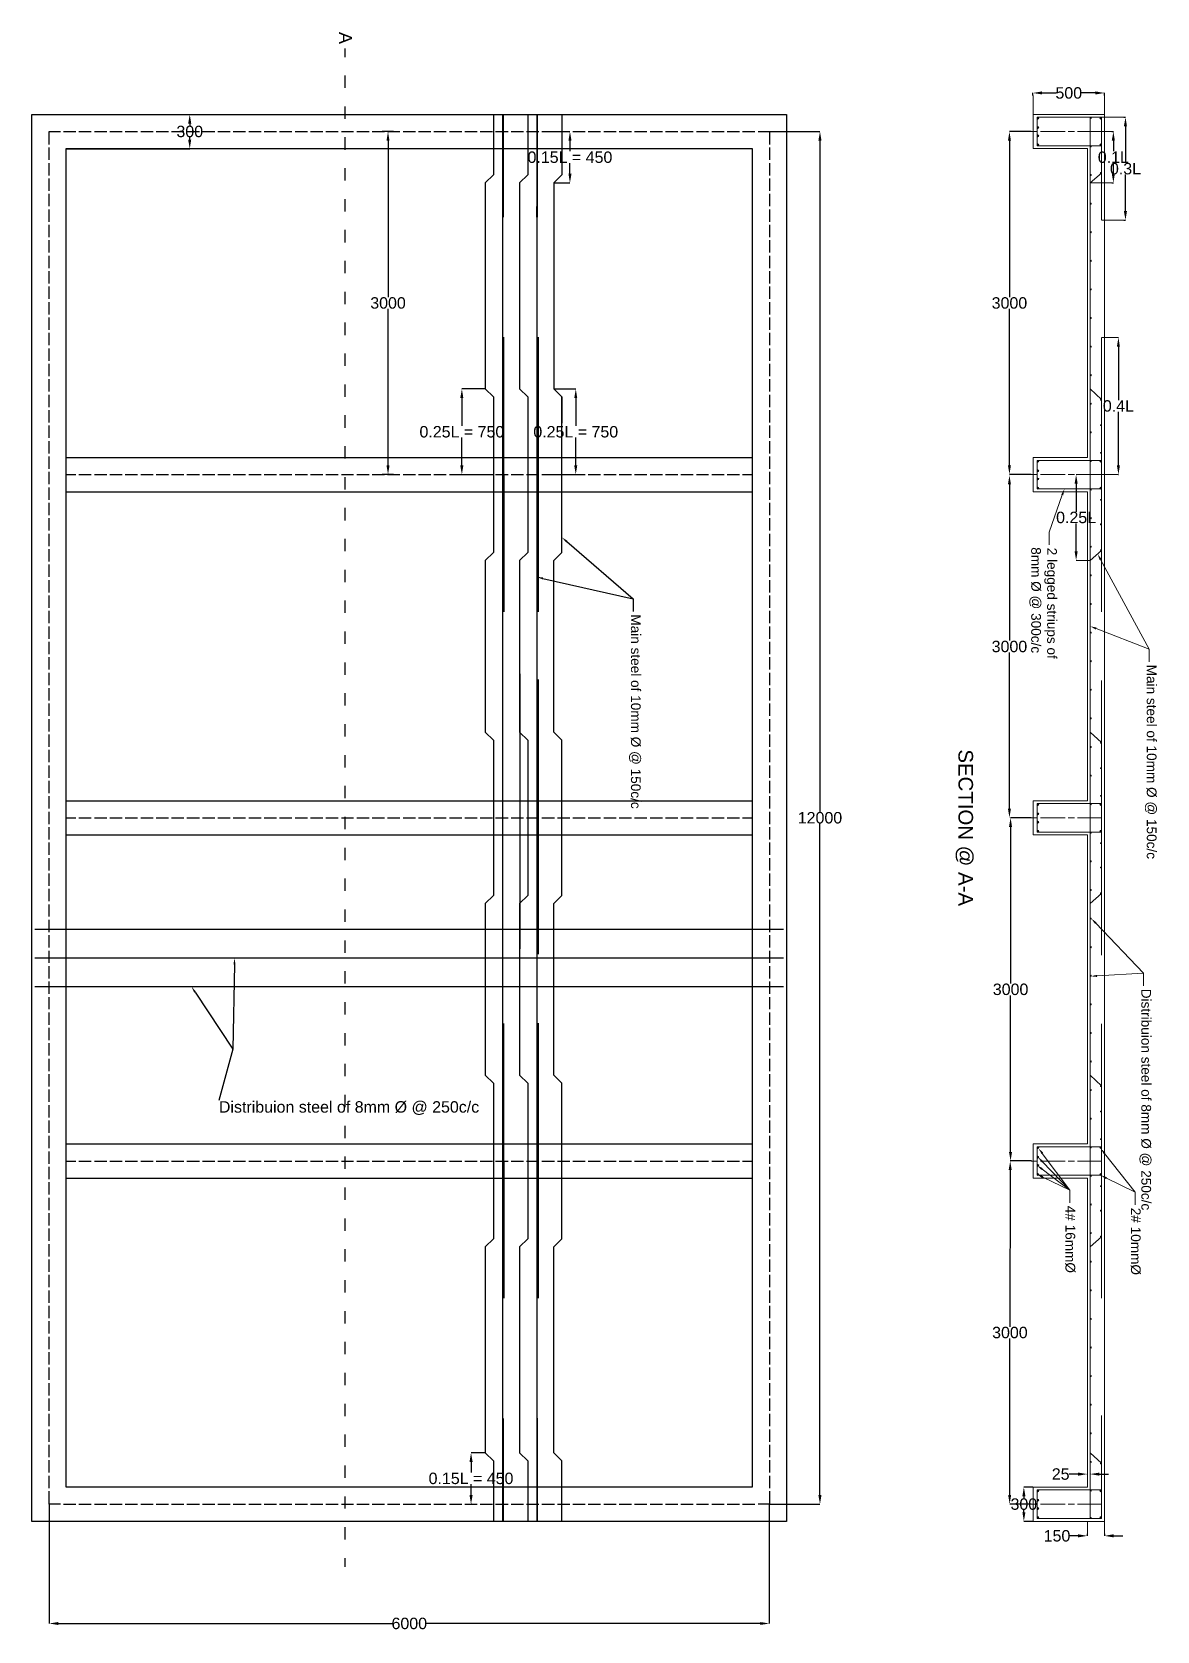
# Model space of a CAD drawing. Header units: inches. Extents: x 2473 to 12313, y 22527 to 36505.
import ezdxf

# ---------------------------------------------------------------- set-up
doc = ezdxf.new("R2010")
doc.units = ezdxf.units.IN
doc.header["$MEASUREMENT"] = 0
doc.layers.add('PDF_0', color=7, linetype='Continuous')
doc.layers.add('PDF_Text', color=7, linetype='Continuous')
doc.styles.add('PDF TimesNewRomanPSMT', font='arial.ttf')
doc.styles.get("Standard").update_dxf_attribs({"font": 'arial.ttf'})
doc.dimstyles.get("Standard").update_dxf_attribs({"dimtxt": 100, "dimasz": 80, "dimexe": 0.18, "dimexo": 0.0625, "dimgap": 0.09, "dimtad": 0, "dimtih": 1, "dimtoh": 1, "dimdec": 4, "dimzin": 0, "dimdsep": 46, "dimtxsty": 'Standard', "dimcen": 0.09, "dimadec": 0, "dimazin": 0, "dimtfac": 1, "dimtdec": 4, "dimtofl": 0, "dimtmove": 0, "dimatfit": 3, "dimfxl": 1, "dimtolj": 1, "dimtzin": 0, "dimarcsym": 0})

msp = doc.modelspace()

# ---------------------------------------------------------------- texts
at = {"layer": 'PDF_Text', "attachment_point": 4, "rotation": 270, "style": 'PDF TimesNewRomanPSMT'}
for s, insert, char_height in [('A', (5215.42775, 36505.57492), 113.41939), ('8mm Ø @ 300c/c', (11246.56438, 32001.34543), 85.0497017), ('2 legged striups of', (11381.73723, 31996.77159), 85.0497017), ('Main steel of 10mm Ø @ 150c/c', (7745.79614, 31414.4111), 85.0497017), ('Main steel of 10mm Ø @ 150c/c', (12257.31056, 30974.33803), 85.0497017), ('SECTION @ A-A', (10626.9034, 30233.93754), 127.5750178), ('Distribuion steel of 8mm Ø @ 250c/c', (12209.54265, 28141.80961), 85.0497017), ('4# 16mmØ', (11552.98956, 26244.81901), 85.049702), ('2# 10mmØ', (12125.69474, 26227.03334), 85.049702)]:
    msp.add_mtext(s, dxfattribs=dict(at, insert=insert, char_height=char_height))
at = {"layer": 'PDF_Text', "insert": (4107.84861, 27098.65461), "char_height": 100, "attachment_point": 4, "style": 'PDF TimesNewRomanPSMT'}
msp.add_mtext('Distribuion steel of 8mm Ø @ 250c/c', dxfattribs=at)

# ---------------------------------------------------------------- blocks, each defined once
blk = doc.blocks.new('*D1')
at = {"color": 0, "lineweight": -2, "transparency": 16777216}
for p, q in [((11605, 32636), (11605, 32636)), ((11605, 32556), (11605, 32312)), ((11605, 31966), (11605, 32210)), ((11605, 31886), (11605, 31886))]:
    blk.add_line(p, q, dxfattribs=at)
at = {"color": 0, "transparency": 16777216}
for points in [[(11592, 32556), (11619, 32556), (11605, 32636)], [(11592, 31966), (11619, 31966), (11605, 31886)]]:
    blk.add_solid(points, dxfattribs=at)
at = {"layer": 'Defpoints', "color": 0, "transparency": 16777216}
for p in [(11605, 32636), (11605, 32636), (11605, 31886)]:
    blk.add_point(p, dxfattribs=at)
at = {"color": 0, "transparency": 16777216, "insert": (11605, 32261), "char_height": 100, "attachment_point": 5}
blk.add_mtext('\\A1;0.25L', dxfattribs=at)
blk = doc.blocks.new('*D2')
at = {"color": 0, "lineweight": -2, "transparency": 16777216}
for p, q in [((11973, 33835), (11975, 33835)), ((11975, 33755), (11975, 33287)), ((11975, 32716), (11975, 33184)), ((11973, 32636), (11975, 32636))]:
    blk.add_line(p, q, dxfattribs=at)
at = {"color": 0, "transparency": 16777216}
for points in [[(11962, 33755), (11988, 33755), (11975, 33835)], [(11962, 32716), (11988, 32716), (11975, 32636)]]:
    blk.add_solid(points, dxfattribs=at)
at = {"layer": 'Defpoints', "color": 0, "transparency": 16777216}
for p in [(11973, 33835), (11973, 32636), (11975, 32636)]:
    blk.add_point(p, dxfattribs=at)
at = {"color": 0, "transparency": 16777216, "insert": (11975, 33236), "char_height": 100, "attachment_point": 5}
blk.add_mtext('\\A1;0.4L', dxfattribs=at)
blk = doc.blocks.new('*D3')
at = {"color": 0, "lineweight": -2, "transparency": 16777216}
for p, q in [((12022, 35760), (12037, 35760)), ((12037, 35680), (12037, 35362)), ((12037, 34940), (12037, 35259)), ((12022, 34860), (12037, 34860))]:
    blk.add_line(p, q, dxfattribs=at)
at = {"color": 0, "transparency": 16777216}
for points in [[(12023, 35680), (12050, 35680), (12037, 35760)], [(12023, 34940), (12050, 34940), (12037, 34860)]]:
    blk.add_solid(points, dxfattribs=at)
at = {"layer": 'Defpoints', "color": 0, "transparency": 16777216}
for p in [(12022, 35760), (12022, 34860), (12037, 34860)]:
    blk.add_point(p, dxfattribs=at)
at = {"color": 0, "transparency": 16777216, "insert": (12037, 35310), "char_height": 100, "attachment_point": 5}
blk.add_mtext('\\A1;0.3L', dxfattribs=at)
blk = doc.blocks.new('*D4')
at = {"color": 0, "lineweight": -2, "transparency": 16777216}
for p, q in [((11919, 35635), (11931, 35635)), ((11931, 35555), (11931, 35462)), ((11931, 35266), (11931, 35359)), ((11919, 35186), (11931, 35186))]:
    blk.add_line(p, q, dxfattribs=at)
at = {"color": 0, "transparency": 16777216}
for points in [[(11917, 35555), (11944, 35555), (11931, 35635)], [(11917, 35266), (11944, 35266), (11931, 35186)]]:
    blk.add_solid(points, dxfattribs=at)
at = {"layer": 'Defpoints', "color": 0, "transparency": 16777216}
for p in [(11919, 35635), (11919, 35186), (11931, 35186)]:
    blk.add_point(p, dxfattribs=at)
at = {"color": 0, "transparency": 16777216, "insert": (11931, 35410), "char_height": 100, "attachment_point": 5}
blk.add_mtext('\\A1;0.1L', dxfattribs=at)
blk = doc.blocks.new('*D5')
at = {"color": 0, "lineweight": -2, "transparency": 16777216}
for p, q in [((11228, 35950), (11228, 35973)), ((11308, 35972), (11430, 35972)), ((11773, 35972), (11651, 35972)), ((11853, 35950), (11853, 35973))]:
    blk.add_line(p, q, dxfattribs=at)
at = {"color": 0, "transparency": 16777216}
for points in [[(11308, 35986), (11308, 35959), (11228, 35972)], [(11773, 35986), (11773, 35959), (11853, 35972)]]:
    blk.add_solid(points, dxfattribs=at)
at = {"layer": 'Defpoints', "color": 0, "transparency": 16777216}
for p in [(11228, 35950), (11853, 35972), (11853, 35950)]:
    blk.add_point(p, dxfattribs=at)
at = {"color": 0, "transparency": 16777216, "insert": (11541, 35972), "char_height": 100, "attachment_point": 5}
blk.add_mtext('\\A1;500', dxfattribs=at)
blk = doc.blocks.new('*D6')
at = {"color": 0, "lineweight": -2, "transparency": 16777216}
for p, q in [((11211, 35635), (11022, 35635)), ((11022, 35555), (11022, 34187)), ((11022, 32717), (11022, 34085)), ((11211, 32637), (11022, 32637))]:
    blk.add_line(p, q, dxfattribs=at)
at = {"color": 0, "transparency": 16777216}
for points in [[(11009, 35555), (11035, 35555), (11022, 35635)], [(11009, 32717), (11035, 32717), (11022, 32637)]]:
    blk.add_solid(points, dxfattribs=at)
at = {"layer": 'Defpoints', "color": 0, "transparency": 16777216}
for p in [(11212, 35635), (11022, 32637), (11212, 32637)]:
    blk.add_point(p, dxfattribs=at)
at = {"color": 0, "transparency": 16777216, "insert": (11022, 34136), "char_height": 100, "attachment_point": 5}
blk.add_mtext('\\A1;3000', dxfattribs=at)
blk = doc.blocks.new('*D7')
at = {"color": 0, "lineweight": -2, "transparency": 16777216}
for p, q in [((11211, 29636), (11032, 29636)), ((11032, 29556), (11032, 28187)), ((11032, 26716), (11032, 28084)), ((11211, 26636), (11032, 26636))]:
    blk.add_line(p, q, dxfattribs=at)
at = {"color": 0, "transparency": 16777216}
for points in [[(11018, 29556), (11045, 29556), (11032, 29636)], [(11018, 26716), (11045, 26716), (11032, 26636)]]:
    blk.add_solid(points, dxfattribs=at)
at = {"layer": 'Defpoints', "color": 0, "transparency": 16777216}
for p in [(11212, 29636), (11032, 26636), (11212, 26636)]:
    blk.add_point(p, dxfattribs=at)
at = {"color": 0, "transparency": 16777216, "insert": (11032, 28136), "char_height": 100, "attachment_point": 5}
blk.add_mtext('\\A1;3000', dxfattribs=at)
blk = doc.blocks.new('*D8')
at = {"color": 0, "lineweight": -2, "transparency": 16777216}
for p, q in [((11216, 26636), (11028, 26636)), ((11028, 26556), (11026, 25187)), ((11024, 23716), (11026, 25085)), ((11211, 23636), (11024, 23636))]:
    blk.add_line(p, q, dxfattribs=at)
at = {"color": 0, "transparency": 16777216}
for points in [[(11015, 26556), (11042, 26556), (11029, 26636)], [(11011, 23716), (11037, 23716), (11024, 23636)]]:
    blk.add_solid(points, dxfattribs=at)
at = {"layer": 'Defpoints', "color": 0, "transparency": 16777216}
for p in [(11029, 26636), (11216, 26636), (11212, 23636)]:
    blk.add_point(p, dxfattribs=at)
at = {"color": 0, "transparency": 16777216, "insert": (11026, 25136), "char_height": 100, "attachment_point": 5}
blk.add_mtext('\\A1;3000', dxfattribs=at)
blk = doc.blocks.new('*D9')
at = {"color": 0, "lineweight": -2, "transparency": 16777216}
for p, q in [((11228, 23786), (11148, 23786)), ((11148, 23706), (11148, 23687)), ((11148, 23566), (11148, 23585)), ((11228, 23486), (11148, 23486))]:
    blk.add_line(p, q, dxfattribs=at)
at = {"color": 0, "transparency": 16777216}
for points in [[(11135, 23706), (11162, 23706), (11148, 23786)], [(11135, 23566), (11162, 23566), (11148, 23486)]]:
    blk.add_solid(points, dxfattribs=at)
at = {"layer": 'Defpoints', "color": 0, "transparency": 16777216}
for p in [(11228, 23786), (11148, 23486), (11228, 23486)]:
    blk.add_point(p, dxfattribs=at)
at = {"color": 0, "transparency": 16777216, "insert": (11148, 23636), "char_height": 100, "attachment_point": 5}
blk.add_mtext('\\A1;300', dxfattribs=at)
blk = doc.blocks.new('*D10')
at = {"color": 0, "lineweight": -2, "transparency": 16777216}
for p, q in [((11623, 23359), (11543, 23359)), ((11703, 23378), (11703, 23359)), ((11853, 23378), (11853, 23359)), ((11933, 23359), (12013, 23359))]:
    blk.add_line(p, q, dxfattribs=at)
at = {"color": 0, "transparency": 16777216}
for points in [[(11623, 23373), (11623, 23346), (11703, 23359)], [(11933, 23373), (11933, 23346), (11853, 23359)]]:
    blk.add_solid(points, dxfattribs=at)
at = {"layer": 'Defpoints', "color": 0, "transparency": 16777216}
for p in [(11703, 23378), (11703, 23359), (11853, 23378)]:
    blk.add_point(p, dxfattribs=at)
at = {"color": 0, "transparency": 16777216, "insert": (11438, 23359), "char_height": 100, "attachment_point": 5}
blk.add_mtext('\\A1;150', dxfattribs=at)
blk = doc.blocks.new('*D11')
at = {"color": 0, "lineweight": -2, "transparency": 16777216}
for p, q in [((11623, 23899), (11543, 23899)), ((11703, 23900), (11703, 23898)), ((11728, 23900), (11728, 23898)), ((11808, 23899), (11888, 23899))]:
    blk.add_line(p, q, dxfattribs=at)
at = {"color": 0, "transparency": 16777216}
for points in [[(11623, 23912), (11623, 23885), (11703, 23899)], [(11808, 23912), (11808, 23885), (11728, 23899)]]:
    blk.add_solid(points, dxfattribs=at)
at = {"layer": 'Defpoints', "color": 0, "transparency": 16777216}
for p in [(11703, 23900), (11703, 23899), (11728, 23900)]:
    blk.add_point(p, dxfattribs=at)
at = {"color": 0, "transparency": 16777216, "insert": (11470, 23899), "char_height": 100, "attachment_point": 5}
blk.add_mtext('\\A1;25', dxfattribs=at)
blk = doc.blocks.new('*D12')
at = {"color": 0, "lineweight": -2, "transparency": 16777216}
for p, q in [((11022, 32631), (11022, 32631)), ((11022, 32551), (11022, 31185)), ((11022, 29716), (11022, 31082)), ((11022, 29636), (11022, 29636))]:
    blk.add_line(p, q, dxfattribs=at)
at = {"color": 0, "transparency": 16777216}
for points in [[(11009, 32551), (11035, 32551), (11022, 32631)], [(11009, 29716), (11035, 29716), (11022, 29636)]]:
    blk.add_solid(points, dxfattribs=at)
at = {"layer": 'Defpoints', "color": 0, "transparency": 16777216}
for p in [(11022, 32631), (11022, 29636), (11022, 29636)]:
    blk.add_point(p, dxfattribs=at)
at = {"color": 0, "transparency": 16777216, "insert": (11022, 31133), "char_height": 100, "attachment_point": 5}
blk.add_mtext('\\A1;3000', dxfattribs=at)
blk = doc.blocks.new('*D13')
at = {"color": 0, "lineweight": -2, "transparency": 16777216}
for p, q in [((2773, 35785), (3853, 35785)), ((3853, 35705), (3853, 35686)), ((3853, 35565), (3853, 35584)), ((2773, 35485), (3853, 35485))]:
    blk.add_line(p, q, dxfattribs=at)
at = {"color": 0, "transparency": 16777216}
for points in [[(3839, 35705), (3866, 35705), (3853, 35785)], [(3839, 35565), (3866, 35565), (3853, 35485)]]:
    blk.add_solid(points, dxfattribs=at)
at = {"layer": 'Defpoints', "color": 0, "transparency": 16777216}
for p in [(2773, 35785), (3853, 35785), (2773, 35485)]:
    blk.add_point(p, dxfattribs=at)
at = {"color": 0, "transparency": 16777216, "insert": (3853, 35635), "char_height": 100, "attachment_point": 5}
blk.add_mtext('\\A1;300', dxfattribs=at)
blk = doc.blocks.new('*D14')
at = {"color": 0, "lineweight": -2, "transparency": 16777216}
for p, q in [((5587, 35635), (5587, 35635)), ((5587, 35555), (5587, 34187)), ((5587, 32716), (5587, 34084)), ((5587, 32636), (5587, 32636))]:
    blk.add_line(p, q, dxfattribs=at)
at = {"color": 0, "transparency": 16777216}
for points in [[(5574, 35555), (5600, 35555), (5587, 35635)], [(5574, 32716), (5600, 32716), (5587, 32636)]]:
    blk.add_solid(points, dxfattribs=at)
at = {"layer": 'Defpoints', "color": 0, "transparency": 16777216}
for p in [(5587, 35635), (5587, 32636), (5587, 32636)]:
    blk.add_point(p, dxfattribs=at)
at = {"color": 0, "transparency": 16777216, "insert": (5587, 34136), "char_height": 100, "attachment_point": 5}
blk.add_mtext('\\A1;3000', dxfattribs=at)
blk = doc.blocks.new('*D15')
at = {"color": 0, "lineweight": -2, "transparency": 16777216}
for p, q in [((6232, 33385), (6233, 33385)), ((6233, 33305), (6233, 33062)), ((6233, 32716), (6233, 32959)), ((6232, 32636), (6233, 32636))]:
    blk.add_line(p, q, dxfattribs=at)
at = {"color": 0, "transparency": 16777216}
for points in [[(6219, 33305), (6246, 33305), (6233, 33385)], [(6219, 32716), (6246, 32716), (6233, 32636)]]:
    blk.add_solid(points, dxfattribs=at)
at = {"layer": 'Defpoints', "color": 0, "transparency": 16777216}
for p in [(6232, 33385), (6232, 32636), (6233, 32636)]:
    blk.add_point(p, dxfattribs=at)
at = {"color": 0, "transparency": 16777216, "insert": (6233, 33010), "char_height": 100, "attachment_point": 5}
blk.add_mtext('\\A1;0.25L = 750', dxfattribs=at)
blk = doc.blocks.new('*D16')
at = {"color": 0, "lineweight": -2, "transparency": 16777216}
for p, q in [((7171, 35635), (7178, 35635)), ((7178, 35555), (7178, 35462)), ((7178, 35266), (7178, 35359)), ((7171, 35186), (7178, 35186))]:
    blk.add_line(p, q, dxfattribs=at)
at = {"color": 0, "transparency": 16777216}
for points in [[(7165, 35555), (7192, 35555), (7178, 35635)], [(7165, 35266), (7192, 35266), (7178, 35186)]]:
    blk.add_solid(points, dxfattribs=at)
at = {"layer": 'Defpoints', "color": 0, "transparency": 16777216}
for p in [(7171, 35635), (7178, 35635), (7171, 35186)]:
    blk.add_point(p, dxfattribs=at)
at = {"color": 0, "transparency": 16777216, "insert": (7178, 35410), "char_height": 100, "attachment_point": 5}
blk.add_mtext('\\A1;0.15L = 450', dxfattribs=at)
blk = doc.blocks.new('*D17')
at = {"color": 0, "lineweight": -2, "transparency": 16777216}
for p, q in [((7216, 33385), (7229, 33385)), ((7229, 33305), (7229, 33062)), ((7229, 32716), (7229, 32959)), ((7216, 32636), (7229, 32636))]:
    blk.add_line(p, q, dxfattribs=at)
at = {"color": 0, "transparency": 16777216}
for points in [[(7216, 33305), (7242, 33305), (7229, 33385)], [(7216, 32716), (7242, 32716), (7229, 32636)]]:
    blk.add_solid(points, dxfattribs=at)
at = {"layer": 'Defpoints', "color": 0, "transparency": 16777216}
for p in [(7215, 33385), (7215, 32636), (7229, 32636)]:
    blk.add_point(p, dxfattribs=at)
at = {"color": 0, "transparency": 16777216, "insert": (7229, 33010), "char_height": 100, "attachment_point": 5}
blk.add_mtext('\\A1;0.25L = 750', dxfattribs=at)
blk = doc.blocks.new('*D18')
at = {"color": 0, "lineweight": -2, "transparency": 16777216}
for p, q in [((6317, 24086), (6313, 24086)), ((6313, 24006), (6313, 23912)), ((6313, 23716), (6313, 23810)), ((6317, 23636), (6313, 23636))]:
    blk.add_line(p, q, dxfattribs=at)
at = {"color": 0, "transparency": 16777216}
for points in [[(6300, 24006), (6327, 24006), (6313, 24086)], [(6300, 23716), (6327, 23716), (6313, 23636)]]:
    blk.add_solid(points, dxfattribs=at)
at = {"layer": 'Defpoints', "color": 0, "transparency": 16777216}
for p in [(6318, 24086), (6313, 23636), (6318, 23636)]:
    blk.add_point(p, dxfattribs=at)
at = {"color": 0, "transparency": 16777216, "insert": (6313, 23861), "char_height": 100, "attachment_point": 5}
blk.add_mtext('\\A1;0.15L = 450', dxfattribs=at)
blk = doc.blocks.new('*D19')
at = {"color": 0, "lineweight": -2, "transparency": 16777216}
for p, q in [((8922, 35635), (9365, 35635)), ((9365, 35555), (9365, 29687)), ((9365, 23716), (9365, 29584)), ((8922, 23636), (9365, 23636))]:
    blk.add_line(p, q, dxfattribs=at)
at = {"color": 0, "transparency": 16777216}
for points in [[(9351, 35555), (9378, 35555), (9365, 35635)], [(9351, 23716), (9378, 23716), (9365, 23636)]]:
    blk.add_solid(points, dxfattribs=at)
at = {"layer": 'Defpoints', "color": 0, "transparency": 16777216}
for p in [(8922, 35635), (8922, 23636), (9365, 23636)]:
    blk.add_point(p, dxfattribs=at)
at = {"color": 0, "transparency": 16777216, "insert": (9365, 29636), "char_height": 100, "attachment_point": 5}
blk.add_mtext('\\A1;12000', dxfattribs=at)
blk = doc.blocks.new('*D21')
at = {"color": 0, "lineweight": -2, "transparency": 16777216}
for p, q in [((2623, 23636), (2623, 22593)), ((8922, 23636), (8922, 22593)), ((2703, 22593), (5623, 22593)), ((8842, 22593), (5922, 22593))]:
    blk.add_line(p, q, dxfattribs=at)
at = {"color": 0, "transparency": 16777216}
for points in [[(2703, 22606), (2703, 22580), (2623, 22593)], [(8842, 22606), (8842, 22580), (8922, 22593)]]:
    blk.add_solid(points, dxfattribs=at)
at = {"layer": 'Defpoints', "color": 0, "transparency": 16777216}
for p in [(2623, 23636), (8922, 23636), (2623, 22593)]:
    blk.add_point(p, dxfattribs=at)
at = {"color": 0, "transparency": 16777216, "insert": (5773, 22593), "char_height": 100, "attachment_point": 5}
blk.add_mtext('\\A1;6000', dxfattribs=at)

# ---------------------------------------------------------------- dimensions: what is measured, and where the dimension line sits
for base, p1, p2, text, picture, middle in [((11853.31633, 35972.35289), (11228.29525, 35950.35859), (11853.31633, 35950.35859), '500', '*D5', (11540.80579, 35972.35289)), ((11703.4129, 23898.67531), (11728.31211, 23900.15535), (11703.4129, 23900.15535), '25', '*D11', (11470.4716, 23898.67531)), ((2622.82203, 22592.85269), (8922.32315, 23635.9188), (2622.82203, 23635.9188), '6000', '*D21', (5772.57259, 22592.85269)), ((11703.4129, 23359.43276), (11853.31633, 23378.28816), (11703.4129, 23378.28816), '150', '*D10', (11437.72945, 23359.43276))]:
    dim = msp.add_linear_dim(base=base, p1=p1, p2=p2, text=text, dimstyle='Standard')
    dim.commit()
    dim.dimension.update_dxf_attribs({"geometry": picture, "text_midpoint": middle})
for base, p1, p2, text, picture, middle in [((3852.68002, 35785.21074), (2772.72546, 35485.40388), (2772.72546, 35785.21074), '300', '*D13', (3852.68002, 35635.30731)), ((12036.71114, 34860.3828), (12022.02121, 35760.31153), (12022.02121, 34860.3828), '0.3L', '*D3', (12036.71114, 35310.34716)), ((5587.06146, 32635.71426), (5587.04851, 35635.30731), (5587.04851, 32635.71426), '3000', '*D14', (5587.06146, 34135.51078)), ((7178.31875, 35635.30731), (7171.24782, 35185.59702), (7171.24782, 35635.30731), '0.15L = 450', '*D16', (7178.31875, 35410.45217)), ((9364.5848, 23635.9188), (8922.32315, 35635.30731), (8922.32315, 23635.9188), '12000', '*D19', (9364.5848, 29635.61305)), ((11022.06359, 32637.27262), (11211.52639, 35635.30731), (11211.52639, 32637.27262), '3000', '*D6', (11022.06359, 34136.28997)), ((11930.64021, 35185.59702), (11919.37547, 35635.30731), (11919.37547, 35185.59702), '0.1L', '*D4', (11930.64021, 35410.45217)), ((11974.85515, 32635.71426), (11973.23907, 33835.44985), (11973.23907, 32635.71426), '0.4L', '*D2', (11974.85515, 33235.58205)), ((6232.78189, 32635.71426), (6231.68361, 33385.23141), (6231.68361, 32635.71426), '0.25L = 750', '*D15', (6232.78189, 33010.47283)), ((7228.9002, 32635.71426), (7215.45663, 33385.23141), (7215.45663, 32635.71426), '0.25L = 750', '*D17', (7228.9002, 33010.47283)), ((11022.08001, 29635.61305), (11022.44359, 32631.28049), (11022.44359, 29635.61305), '3000', '*D12', (11022.08001, 31133.44677)), ((11605.21838, 32635.71426), (11604.83234, 31885.68896), (11604.83234, 32635.71426), '0.25L', '*D1', (11605.21838, 32260.70161)), ((11031.77707, 26635.51185), (11211.52639, 29635.61305), (11211.52639, 26635.51185), '3000', '*D7', (11031.77707, 28135.56245)), ((6313.30026, 23635.9188), (6317.56049, 24085.62909), (6317.56049, 23635.9188), '0.15L = 450', '*D18', (6313.30026, 23860.77394)), ((11148.21514, 23486.01537), (11228.29525, 23785.82223), (11228.29525, 23486.01537), '300', '*D9', (11148.21514, 23635.9188))]:
    dim = msp.add_linear_dim(base=base, p1=p1, p2=p2, angle=270, text=text, dimstyle='Standard')
    dim.commit()
    dim.dimension.update_dxf_attribs({"geometry": picture, "text_midpoint": middle})
dim = msp.add_aligned_dim(p1=(11211.52639, 23635.9188), p2=(11216.18999, 26635.51185), distance=187.63228, text='3000', dimstyle='Standard')
dim.commit()
dim.dimension.update_dxf_attribs({"geometry": '*D8', "text_midpoint": (11026.22614, 25136.00704)})

# ---------------------------------------------------------------- linework, layer by layer
for p, q in [((6593.15143, 35785.21074), (6593.15143, 34886.21074)), ((6892.31699, 35785.21074), (6892.31699, 34886.21074)), ((6887.70167, 34886.21074), (6887.70167, 34978.54626)), ((6598.02653, 33838.00101), (6598.02653, 32638.00101)), ((6899.54022, 33838.00101), (6899.54022, 32638.00101)), ((6598.97548, 32635.71426), (6598.97548, 31435.71426)), ((6900.48918, 32635.71426), (6900.48918, 31435.71426)), ((6739.22931, 30894.00331), (6739.22931, 29694.00331)), ((6899.54022, 30846.19709), (6899.54022, 29646.19709)), ((6740.17827, 29691.71655), (6740.17827, 28491.71655)), ((6900.48918, 29643.91033), (6900.48918, 28443.91033)), ((6598.02653, 27838.11391), (6598.02653, 26638.11391)), ((6899.54022, 27840.46727), (6899.54022, 26640.46727)), ((6598.97548, 26635.82715), (6598.97548, 25435.82715)), ((6900.48918, 26638.18052), (6900.48918, 25438.18052)), ((6593.15143, 24385.43405), (6593.15143, 23486.43405)), ((6892.31699, 24389.25195), (6892.31699, 23490.25195))]:
    msp.add_line(p, q)
at = {"layer": 'PDF_0', "lineweight": 25}
for points in [[(5208.78325, 36361.44969), (5208.78325, 36286.2439)], [(5208.78325, 36124.14494), (5208.78325, 36016.41773)], [(4556.32221, 35785.21074), (4574.61551, 35785.21074)], [(5208.78325, 35854.31876), (5208.78325, 35746.08341)], [(6508.62384, 35785.21074), (6508.62384, 35256.22948), (6437.48323, 35185.59702), (6437.48323, 33385.23141), (6508.62384, 33314.59895), (6508.62384, 32635.71426), (6508.62384, 31956.32142), (6437.48323, 31885.68896), (6437.48323, 30385.63835), (6508.62384, 30315.00589), (6508.62384, 29635.61305), (6508.62384, 28956.22022), (6437.48323, 28885.58775), (6437.48323, 27385.53715), (6508.62384, 27314.90469), (6508.62384, 26635.51185), (6508.62384, 25956.62716), (6437.48323, 25885.9947), (6437.48323, 24085.62909), (6508.62384, 24014.99663), (6508.62384, 23486.01537)], [(6587.89481, 35785.21074), (6587.89481, 23486.01537)], [(6808.4307, 35785.21074), (6808.4307, 35256.22948), (6737.79824, 35185.59702), (6737.79824, 33385.23141), (6808.4307, 33314.59895), (6808.4307, 32635.71426), (6808.4307, 31956.32142), (6737.79824, 31885.68896), (6737.79824, 30385.63835), (6808.4307, 30315.00589), (6808.4307, 29635.61305), (6808.4307, 28956.22022), (6737.79824, 28885.58775), (6737.79824, 27385.53715), (6808.4307, 27314.90469), (6808.4307, 26635.51185), (6808.4307, 25956.62716), (6737.79824, 25885.9947), (6737.79824, 24085.62909), (6808.4307, 24014.99663), (6808.4307, 23486.01537)], [(6887.70167, 35785.21074), (6887.70167, 23486.01537)], [(7108.23757, 35785.21074), (7108.23757, 35256.22948), (7037.6051, 35185.59702), (7037.6051, 33385.23141), (7108.23757, 33314.59895), (7108.23757, 33085.42455)], [(2622.82203, 35521.48233), (2622.82203, 35635.30731), (2721.91074, 35635.30731)], [(2748.84254, 35635.30731), (2856.56975, 35635.30731)], [(2883.50156, 35635.30731), (2991.73692, 35635.30731)], [(3018.66872, 35635.30731), (3126.90408, 35635.30731)], [(3153.83588, 35635.30731), (3261.56309, 35635.30731)], [(3288.49489, 35635.30731), (3396.73025, 35635.30731)], [(3423.66205, 35635.30731), (3531.89741, 35635.30731)], [(3558.82922, 35635.30731), (3666.55643, 35635.30731)], [(3693.48823, 35635.30731), (3801.72359, 35635.30731)], [(3828.65539, 35635.30731), (3936.89075, 35635.30731)], [(3963.82255, 35635.30731), (4071.54976, 35635.30731)], [(4098.48157, 35635.30731), (4206.71692, 35635.30731)], [(4233.64873, 35635.30731), (4341.88409, 35635.30731)], [(4368.81589, 35635.30731), (4476.5431, 35635.30731)], [(4503.4749, 35635.30731), (4611.71026, 35635.30731)], [(4638.64206, 35635.30731), (4746.87742, 35635.30731)], [(4773.80922, 35635.30731), (4881.53644, 35635.30731)], [(4908.46824, 35635.30731), (5016.7036, 35635.30731)], [(5043.6354, 35635.30731), (5151.87076, 35635.30731)], [(5178.80256, 35635.30731), (5286.52977, 35635.30731)], [(5208.78325, 35584.49259), (5208.78325, 35476.25723)], [(5313.46158, 35635.30731), (5421.69693, 35635.30731)], [(5448.62874, 35635.30731), (5556.86409, 35635.30731)], [(5634.10247, 35635.30731), (5537.04635, 35635.30731)], [(5583.7959, 35635.30731), (5691.52311, 35635.30731)], [(5718.45491, 35635.30731), (5826.69027, 35635.30731)], [(5853.62207, 35635.30731), (5961.85743, 35635.30731)], [(5988.78923, 35635.30731), (6096.51645, 35635.30731)], [(6123.44825, 35635.30731), (6231.68361, 35635.30731)], [(6258.61541, 35635.30731), (6366.85077, 35635.30731)], [(6393.78257, 35635.30731), (6501.50978, 35635.30731)], [(6528.44158, 35635.30731), (6636.67694, 35635.30731)], [(6663.60875, 35635.30731), (6771.33596, 35635.30731)], [(6798.77591, 35635.30731), (6906.50312, 35635.30731)], [(6933.43492, 35635.30731), (7041.67028, 35635.30731)], [(7038.11325, 35635.30731), (7171.24782, 35635.30731)], [(7068.60208, 35635.30731), (7176.32929, 35635.30731)], [(7203.76924, 35635.30731), (7311.49645, 35635.30731)], [(7338.42826, 35635.30731), (7446.66362, 35635.30731)], [(7473.59542, 35635.30731), (7581.32263, 35635.30731)], [(7608.76258, 35635.30731), (7716.48979, 35635.30731)], [(7743.42159, 35635.30731), (7851.65695, 35635.30731)], [(7878.58875, 35635.30731), (7986.31597, 35635.30731)], [(8013.75592, 35635.30731), (8121.48313, 35635.30731)], [(8148.41493, 35635.30731), (8256.65029, 35635.30731)], [(8283.58209, 35635.30731), (8391.3093, 35635.30731)], [(8418.74925, 35635.30731), (8526.47646, 35635.30731)], [(8553.40827, 35635.30731), (8661.64362, 35635.30731)], [(8688.57543, 35635.30731), (8796.30264, 35635.30731)], [(8823.74259, 35635.30731), (8922.32315, 35635.30731), (8922.32315, 35521.48233)], [(2622.82203, 35386.31517), (2622.82203, 35494.55053)], [(4556.32221, 35485.40388), (4574.61551, 35485.40388)], [(8922.32315, 35494.55053), (8922.32315, 35386.31517)], [(2622.82203, 35251.14801), (2622.82203, 35359.38337)], [(5208.78325, 35314.15827), (5208.78325, 35206.43106)], [(8922.32315, 35359.38337), (8922.32315, 35251.14801)], [(2622.82203, 35116.489), (2622.82203, 35224.21621)], [(2622.82203, 34981.32184), (2622.82203, 35089.55719)], [(7038.11325, 35185.59702), (7171.24782, 35185.59702)], [(8922.32315, 35224.21621), (8922.32315, 35116.489)], [(8922.32315, 35089.55719), (8922.32315, 34981.32184)], [(2622.82203, 34846.15467), (2622.82203, 34954.39003)], [(5208.78325, 35044.33209), (5208.78325, 34936.09673)], [(8922.32315, 34954.39003), (8922.32315, 34846.15467)], [(2622.82203, 34711.49566), (2622.82203, 34819.22287)], [(8922.32315, 34819.22287), (8922.32315, 34711.49566)], [(2622.82203, 34576.3285), (2622.82203, 34684.56386)], [(5208.78325, 34774.50592), (5208.78325, 34666.27056)], [(8922.32315, 34684.56386), (8922.32315, 34576.3285)], [(2622.82203, 34441.66949), (2622.82203, 34549.3967)], [(8922.32315, 34549.3967), (8922.32315, 34441.66949)], [(2622.82203, 34306.50232), (2622.82203, 34414.22954)], [(5208.78325, 34504.17159), (5208.78325, 34396.44438)], [(8922.32315, 34414.22954), (8922.32315, 34306.50232)], [(2622.82203, 34171.33516), (2622.82203, 34279.57052)], [(8922.32315, 34279.57052), (8922.32315, 34171.33516)], [(2622.82203, 34036.67615), (2622.82203, 34144.40336)], [(5208.78325, 34234.34542), (5208.78325, 34126.11006)], [(8922.32315, 34144.40336), (8922.32315, 34036.67615)], [(2622.82203, 33901.50899), (2622.82203, 34009.2362)], [(8922.32315, 34009.2362), (8922.32315, 33901.50899)], [(2622.82203, 33766.34183), (2622.82203, 33874.57719)], [(5208.78325, 33964.51924), (5208.78325, 33856.28389)], [(8922.32315, 33874.57719), (8922.32315, 33766.34183)], [(2622.82203, 33631.68281), (2622.82203, 33739.41002)], [(5208.78325, 33694.18492), (5208.78325, 33586.45771)], [(8922.32315, 33739.41002), (8922.32315, 33631.68281)], [(2622.82203, 33496.51565), (2622.82203, 33604.24286)], [(8922.32315, 33604.24286), (8922.32315, 33496.51565)], [(2622.82203, 33361.34849), (2622.82203, 33469.58385)], [(5208.78325, 33424.35875), (5208.78325, 33316.12339)], [(8922.32315, 33469.58385), (8922.32315, 33361.34849)], [(2622.82203, 33226.68948), (2622.82203, 33334.41669)], [(6436.97508, 33385.23141), (6231.68361, 33385.23141)], [(7108.23757, 23486.01537), (7108.23757, 24014.99663), (7037.6051, 24085.62909), (7037.6051, 25885.9947), (7108.23757, 25956.62716), (7108.23757, 26635.51185), (7108.23757, 27314.90469), (7037.6051, 27385.53715), (7037.6051, 28885.58775), (7108.23757, 28956.22022), (7108.23757, 29635.61305), (7108.23757, 30315.00589), (7037.6051, 30385.63835), (7037.6051, 31885.68896), (7108.23757, 31956.32142), (7108.23757, 32635.71426), (7108.23757, 33314.59895)], [(7038.11325, 33385.23141), (7215.45663, 33385.23141)], [(8922.32315, 33334.41669), (8922.32315, 33226.68948)], [(2622.82203, 33091.52232), (2622.82203, 33199.24953)], [(5208.78325, 33154.53257), (5208.78325, 33046.29721)], [(8922.32315, 33199.24953), (8922.32315, 33091.52232)], [(2622.82203, 32956.35515), (2622.82203, 33064.59051)], [(8922.32315, 33064.59051), (8922.32315, 32956.35515)], [(2622.82203, 32821.69614), (2622.82203, 32929.42335)], [(5208.78325, 32884.19825), (5208.78325, 32776.47104)], [(8922.32315, 32929.42335), (8922.32315, 32821.69614)], [(2622.82203, 32686.52898), (2622.82203, 32794.25619)], [(2772.72546, 32785.61769), (8772.41972, 32785.61769)], [(8922.32315, 32794.25619), (8922.32315, 32686.52898)], [(2622.82203, 32551.36182), (2622.82203, 32659.59718)], [(2772.72546, 32635.71426), (2856.56975, 32635.71426)], [(2883.50156, 32635.71426), (2991.73692, 32635.71426)], [(3018.66872, 32635.71426), (3126.90408, 32635.71426)], [(3153.83588, 32635.71426), (3261.56309, 32635.71426)], [(3288.49489, 32635.71426), (3396.73025, 32635.71426)], [(3423.66205, 32635.71426), (3531.89741, 32635.71426)], [(3558.82922, 32635.71426), (3666.55643, 32635.71426)], [(3693.48823, 32635.71426), (3801.72359, 32635.71426)], [(3828.65539, 32635.71426), (3936.89075, 32635.71426)], [(3963.82255, 32635.71426), (4071.54976, 32635.71426)], [(4098.48157, 32635.71426), (4206.71692, 32635.71426)], [(4233.64873, 32635.71426), (4341.88409, 32635.71426)], [(4368.81589, 32635.71426), (4476.5431, 32635.71426)], [(4503.4749, 32635.71426), (4611.71026, 32635.71426)], [(4638.64206, 32635.71426), (4746.87742, 32635.71426)], [(4773.80922, 32635.71426), (4881.53644, 32635.71426)], [(4908.46824, 32635.71426), (5016.7036, 32635.71426)], [(5043.6354, 32635.71426), (5151.87076, 32635.71426)], [(5178.80256, 32635.71426), (5286.52977, 32635.71426)], [(5208.78325, 32614.37207), (5208.78325, 32506.13671)], [(5313.46158, 32635.71426), (5421.69693, 32635.71426)], [(5448.62874, 32635.71426), (5556.86409, 32635.71426)], [(5634.10247, 32635.71426), (5537.04635, 32635.71426)], [(5583.7959, 32635.71426), (5691.52311, 32635.71426)], [(5718.45491, 32635.71426), (5826.69027, 32635.71426)], [(5853.62207, 32635.71426), (5961.85743, 32635.71426)], [(5988.78923, 32635.71426), (6096.51645, 32635.71426)], [(6123.44825, 32635.71426), (6231.68361, 32635.71426), (6507.60755, 32635.71426)], [(6258.61541, 32635.71426), (6366.85077, 32635.71426)], [(6393.78257, 32635.71426), (6501.50978, 32635.71426)], [(6528.44158, 32635.71426), (6636.67694, 32635.71426)], [(6663.60875, 32635.71426), (6771.33596, 32635.71426)], [(6798.77591, 32635.71426), (6906.50312, 32635.71426)], [(6933.43492, 32635.71426), (7041.67028, 32635.71426)], [(7038.11325, 32635.71426), (7215.45663, 32635.71426)], [(7068.60208, 32635.71426), (7176.32929, 32635.71426)], [(7203.76924, 32635.71426), (7311.49645, 32635.71426)], [(7338.42826, 32635.71426), (7446.66362, 32635.71426)], [(7473.59542, 32635.71426), (7581.32263, 32635.71426)], [(7608.76258, 32635.71426), (7716.48979, 32635.71426)], [(7743.42159, 32635.71426), (7851.65695, 32635.71426)], [(7878.58875, 32635.71426), (7986.31597, 32635.71426)], [(8013.75592, 32635.71426), (8121.48313, 32635.71426)], [(8148.41493, 32635.71426), (8256.65029, 32635.71426)], [(8283.58209, 32635.71426), (8391.3093, 32635.71426)], [(8418.74925, 32635.71426), (8526.47646, 32635.71426)], [(8553.40827, 32635.71426), (8661.64362, 32635.71426)], [(8688.57543, 32635.71426), (8772.41972, 32635.71426)], [(8922.32315, 32659.59718), (8922.32315, 32551.36182)], [(2622.82203, 32416.7028), (2622.82203, 32524.43001)], [(2772.72546, 32485.30268), (8772.41972, 32485.30268)], [(8922.32315, 32524.43001), (8922.32315, 32416.7028)], [(2622.82203, 32281.53564), (2622.82203, 32389.26285)], [(5208.78325, 32344.5459), (5208.78325, 32236.31054)], [(8922.32315, 32389.26285), (8922.32315, 32281.53564)], [(2622.82203, 32146.36848), (2622.82203, 32254.60384)], [(8922.32315, 32254.60384), (8922.32315, 32146.36848)], [(2622.82203, 32011.70947), (2622.82203, 32119.43668)], [(5208.78325, 32074.21158), (5208.78325, 31966.48436)], [(7150.41378, 32050.32866), (7731.73421, 31550.81994)], [(8922.32315, 32119.43668), (8922.32315, 32011.70947)], [(2622.82203, 31876.54231), (2622.82203, 31984.77766)], [(8922.32315, 31984.77766), (8922.32315, 31876.54231)], [(2622.82203, 31741.37514), (2622.82203, 31849.6105)], [(5208.78325, 31804.3854), (5208.78325, 31696.65819)], [(8922.32315, 31849.6105), (8922.32315, 31741.37514)], [(2622.82203, 31606.71613), (2622.82203, 31714.44334)], [(6941.56528, 31729.17961), (7731.73421, 31550.81994), (7731.73421, 31440.55199)], [(8922.32315, 31714.44334), (8922.32315, 31606.71613)], [(2622.82203, 31471.54897), (2622.82203, 31579.78433)], [(5208.78325, 31534.55923), (5208.78325, 31426.32387)], [(8922.32315, 31579.78433), (8922.32315, 31471.54897)], [(2622.82203, 31336.38181), (2622.82203, 31444.61717)], [(8922.32315, 31444.61717), (8922.32315, 31336.38181)], [(2622.82203, 31201.72279), (2622.82203, 31309.45001)], [(2622.82203, 31066.55563), (2622.82203, 31174.79099)], [(5208.78325, 31264.2249), (5208.78325, 31156.49769)], [(8922.32315, 31309.45001), (8922.32315, 31201.72279)], [(8922.32315, 31174.79099), (8922.32315, 31066.55563)], [(2622.82203, 30931.38847), (2622.82203, 31039.62383)], [(8922.32315, 31039.62383), (8922.32315, 30931.38847)], [(2622.82203, 30796.72946), (2622.82203, 30904.45667)], [(5208.78325, 30994.39873), (5208.78325, 30886.67152)], [(8922.32315, 30904.45667), (8922.32315, 30796.72946)], [(2622.82203, 30661.5623), (2622.82203, 30769.79766)], [(8922.32315, 30769.79766), (8922.32315, 30661.5623)], [(2622.82203, 30526.39514), (2622.82203, 30634.63049)], [(5208.78325, 30724.57255), (5208.78325, 30616.33719)], [(8922.32315, 30634.63049), (8922.32315, 30526.39514)], [(2622.82203, 30391.73612), (2622.82203, 30499.46333)], [(8922.32315, 30499.46333), (8922.32315, 30391.73612)], [(2622.82203, 30256.56896), (2622.82203, 30364.80432)], [(5208.78325, 30454.23823), (5208.78325, 30346.51102)], [(8922.32315, 30364.80432), (8922.32315, 30256.56896)], [(2622.82203, 30121.4018), (2622.82203, 30229.63716)], [(8922.32315, 30229.63716), (8922.32315, 30121.4018)], [(2622.82203, 29986.74279), (2622.82203, 30094.47)], [(5208.78325, 30184.41205), (5208.78325, 30076.68484)], [(8922.32315, 30094.47), (8922.32315, 29986.74279)], [(2622.82203, 29851.57562), (2622.82203, 29959.81098)], [(5208.78325, 29914.58588), (5208.78325, 29806.35052)], [(8922.32315, 29959.81098), (8922.32315, 29851.57562)], [(2622.82203, 29716.40846), (2622.82203, 29824.64382)], [(2772.72546, 29785.51648), (8772.41972, 29785.51648)], [(8922.32315, 29824.64382), (8922.32315, 29716.40846)], [(2622.82203, 29581.74945), (2622.82203, 29689.47666)], [(2772.72546, 29635.61305), (2856.56975, 29635.61305)], [(2883.50156, 29635.61305), (2991.73692, 29635.61305)], [(3018.66872, 29635.61305), (3126.90408, 29635.61305)], [(3153.83588, 29635.61305), (3261.56309, 29635.61305)], [(3288.49489, 29635.61305), (3396.73025, 29635.61305)], [(3423.66205, 29635.61305), (3531.89741, 29635.61305)], [(3558.82922, 29635.61305), (3666.55643, 29635.61305)], [(3693.48823, 29635.61305), (3801.72359, 29635.61305)], [(3828.65539, 29635.61305), (3936.89075, 29635.61305)], [(3963.82255, 29635.61305), (4071.54976, 29635.61305)], [(4098.48157, 29635.61305), (4206.71692, 29635.61305)], [(4233.64873, 29635.61305), (4341.88409, 29635.61305)], [(4368.81589, 29635.61305), (4476.5431, 29635.61305)], [(4503.4749, 29635.61305), (4611.71026, 29635.61305)], [(4638.64206, 29635.61305), (4746.87742, 29635.61305)], [(4773.80922, 29635.61305), (4881.53644, 29635.61305)], [(4908.46824, 29635.61305), (5016.7036, 29635.61305)], [(5043.6354, 29635.61305), (5151.87076, 29635.61305)], [(5178.80256, 29635.61305), (5286.52977, 29635.61305)], [(5208.78325, 29644.25156), (5208.78325, 29536.52435)], [(5313.46158, 29635.61305), (5421.69693, 29635.61305)], [(5448.62874, 29635.61305), (5556.86409, 29635.61305)], [(5583.7959, 29635.61305), (5691.52311, 29635.61305)], [(5718.45491, 29635.61305), (5826.69027, 29635.61305)], [(5853.62207, 29635.61305), (5961.85743, 29635.61305)], [(5988.78923, 29635.61305), (6096.51645, 29635.61305)], [(6123.44825, 29635.61305), (6231.68361, 29635.61305)], [(6258.61541, 29635.61305), (6366.85077, 29635.61305)], [(6393.78257, 29635.61305), (6501.50978, 29635.61305)], [(6528.44158, 29635.61305), (6636.67694, 29635.61305)], [(6663.60875, 29635.61305), (6771.33596, 29635.61305)], [(6798.77591, 29635.61305), (6906.50312, 29635.61305)], [(6933.43492, 29635.61305), (7041.67028, 29635.61305)], [(7068.60208, 29635.61305), (7176.32929, 29635.61305)], [(7203.76924, 29635.61305), (7311.49645, 29635.61305)], [(7338.42826, 29635.61305), (7446.66362, 29635.61305)], [(7473.59542, 29635.61305), (7581.32263, 29635.61305)], [(7608.76258, 29635.61305), (7716.48979, 29635.61305)], [(7743.42159, 29635.61305), (7851.65695, 29635.61305)], [(7878.58875, 29635.61305), (7986.31597, 29635.61305)], [(8013.75592, 29635.61305), (8121.48313, 29635.61305)], [(8148.41493, 29635.61305), (8256.65029, 29635.61305)], [(8283.58209, 29635.61305), (8391.3093, 29635.61305)], [(8418.74925, 29635.61305), (8526.47646, 29635.61305)], [(8553.40827, 29635.61305), (8661.64362, 29635.61305)], [(8688.57543, 29635.61305), (8772.41972, 29635.61305)], [(8922.32315, 29689.47666), (8922.32315, 29581.74945)], [(2622.82203, 29446.58229), (2622.82203, 29554.81765)], [(8922.32315, 29554.81765), (8922.32315, 29446.58229)], [(2622.82203, 29311.41513), (2622.82203, 29419.65048)], [(2772.72546, 29485.70962), (8772.41972, 29485.70962)], [(5208.78325, 29374.42538), (5208.78325, 29266.69817)], [(8922.32315, 29419.65048), (8922.32315, 29311.41513)], [(2622.82203, 29176.75611), (2622.82203, 29284.48332)], [(8922.32315, 29284.48332), (8922.32315, 29176.75611)], [(2622.82203, 29041.58895), (2622.82203, 29149.82431)], [(5208.78325, 29104.59921), (5208.78325, 28996.36385)], [(8922.32315, 29149.82431), (8922.32315, 29041.58895)], [(2622.82203, 28906.42179), (2622.82203, 29014.65715)], [(8922.32315, 29014.65715), (8922.32315, 28906.42179)], [(2622.82203, 28771.76278), (2622.82203, 28879.48999)], [(5208.78325, 28834.77303), (5208.78325, 28726.53767)], [(8922.32315, 28879.48999), (8922.32315, 28771.76278)], [(9047.32737, 28658.95409), (2497.81781, 28658.95409)], [(2622.82203, 28636.59561), (2622.82203, 28744.83097)], [(8922.32315, 28744.83097), (8922.32315, 28636.59561)], [(2622.82203, 28501.42845), (2622.82203, 28609.66381)], [(5208.78325, 28564.43871), (5208.78325, 28456.7115)], [(8922.32315, 28609.66381), (8922.32315, 28501.42845)], [(9047.32737, 28408.94566), (2497.81781, 28408.94566)], [(2622.82203, 28366.76944), (2622.82203, 28474.49665)], [(8922.32315, 28474.49665), (8922.32315, 28366.76944)], [(2622.82203, 28231.60228), (2622.82203, 28339.83764)], [(4243.81167, 28353.55761), (4230.59984, 27613.18711)], [(5208.78325, 28294.61253), (5208.78325, 28186.37718)], [(8922.32315, 28339.83764), (8922.32315, 28231.60228)], [(9047.32737, 28158.93723), (2497.81781, 28158.93723)], [(2622.82203, 28096.94326), (2622.82203, 28204.67048)], [(3899.28785, 28113.20398), (4230.59984, 27613.18711), (4107.84861, 27165.19622)], [(8922.32315, 28204.67048), (8922.32315, 28096.94326)], [(2622.82203, 27961.7761), (2622.82203, 28069.50331)], [(5208.78325, 28024.78636), (5208.78325, 27916.551)], [(8922.32315, 28069.50331), (8922.32315, 27961.7761)], [(2622.82203, 27826.60894), (2622.82203, 27934.8443)], [(8922.32315, 27934.8443), (8922.32315, 27826.60894)], [(2622.82203, 27691.94993), (2622.82203, 27799.67714)], [(5208.78325, 27754.45204), (5208.78325, 27646.72483)], [(8922.32315, 27799.67714), (8922.32315, 27691.94993)], [(2622.82203, 27556.78277), (2622.82203, 27664.50998)], [(8922.32315, 27664.50998), (8922.32315, 27556.78277)], [(2622.82203, 27421.61561), (2622.82203, 27529.85096)], [(5208.78325, 27484.62586), (5208.78325, 27376.3905)], [(8922.32315, 27529.85096), (8922.32315, 27421.61561)], [(2622.82203, 27286.95659), (2622.82203, 27394.6838)], [(2622.82203, 27151.78943), (2622.82203, 27259.51664)], [(8922.32315, 27394.6838), (8922.32315, 27286.95659)], [(8922.32315, 27259.51664), (8922.32315, 27151.78943)], [(2622.82203, 27016.62227), (2622.82203, 27124.85763)], [(5208.78325, 27214.79969), (5208.78325, 27106.56433)], [(8922.32315, 27124.85763), (8922.32315, 27016.62227)], [(2622.82203, 26881.96326), (2622.82203, 26989.69047)], [(8922.32315, 26989.69047), (8922.32315, 26881.96326)], [(2622.82203, 26746.79609), (2622.82203, 26854.52331)], [(5208.78325, 26944.46536), (5208.78325, 26836.73815)], [(8922.32315, 26854.52331), (8922.32315, 26746.79609)], [(2622.82203, 26611.62893), (2622.82203, 26719.86429)], [(2772.72546, 26785.92343), (8772.41972, 26785.92343)], [(8922.32315, 26719.86429), (8922.32315, 26611.62893)], [(2622.82203, 26476.96992), (2622.82203, 26584.69713)], [(2772.72546, 26635.51185), (2856.56975, 26635.51185)], [(2883.50156, 26635.51185), (2991.73692, 26635.51185)], [(3018.66872, 26635.51185), (3126.90408, 26635.51185)], [(3153.83588, 26635.51185), (3261.56309, 26635.51185)], [(3288.49489, 26635.51185), (3396.73025, 26635.51185)], [(3423.66205, 26635.51185), (3531.89741, 26635.51185)], [(3558.82922, 26635.51185), (3666.55643, 26635.51185)], [(3693.48823, 26635.51185), (3801.72359, 26635.51185)], [(3828.65539, 26635.51185), (3936.89075, 26635.51185)], [(3963.82255, 26635.51185), (4071.54976, 26635.51185)], [(4098.48157, 26635.51185), (4206.71692, 26635.51185)], [(4233.64873, 26635.51185), (4341.88409, 26635.51185)], [(4368.81589, 26635.51185), (4476.5431, 26635.51185)], [(4503.4749, 26635.51185), (4611.71026, 26635.51185)], [(4638.64206, 26635.51185), (4746.87742, 26635.51185)], [(4773.80922, 26635.51185), (4881.53644, 26635.51185)], [(4908.46824, 26635.51185), (5016.7036, 26635.51185)], [(5043.6354, 26635.51185), (5151.87076, 26635.51185)], [(5178.80256, 26635.51185), (5286.52977, 26635.51185)], [(5208.78325, 26674.63919), (5208.78325, 26566.40383)], [(5313.46158, 26635.51185), (5421.69693, 26635.51185)], [(5448.62874, 26635.51185), (5556.86409, 26635.51185)], [(5583.7959, 26635.51185), (5691.52311, 26635.51185)], [(5718.45491, 26635.51185), (5826.69027, 26635.51185)], [(5853.62207, 26635.51185), (5961.85743, 26635.51185)], [(5988.78923, 26635.51185), (6096.51645, 26635.51185)], [(6123.44825, 26635.51185), (6231.68361, 26635.51185)], [(6258.61541, 26635.51185), (6366.85077, 26635.51185)], [(6393.78257, 26635.51185), (6501.50978, 26635.51185)], [(6528.44158, 26635.51185), (6636.67694, 26635.51185)], [(6663.60875, 26635.51185), (6771.33596, 26635.51185)], [(6798.77591, 26635.51185), (6906.50312, 26635.51185)], [(6933.43492, 26635.51185), (7041.67028, 26635.51185)], [(7068.60208, 26635.51185), (7176.32929, 26635.51185)], [(7203.76924, 26635.51185), (7311.49645, 26635.51185)], [(7338.42826, 26635.51185), (7446.66362, 26635.51185)], [(7473.59542, 26635.51185), (7581.32263, 26635.51185)], [(7608.76258, 26635.51185), (7716.48979, 26635.51185)], [(7743.42159, 26635.51185), (7851.65695, 26635.51185)], [(7878.58875, 26635.51185), (7986.31597, 26635.51185)], [(8013.75592, 26635.51185), (8121.48313, 26635.51185)], [(8148.41493, 26635.51185), (8256.65029, 26635.51185)], [(8283.58209, 26635.51185), (8391.3093, 26635.51185)], [(8418.74925, 26635.51185), (8526.47646, 26635.51185)], [(8553.40827, 26635.51185), (8661.64362, 26635.51185)], [(8688.57543, 26635.51185), (8772.41972, 26635.51185)], [(8922.32315, 26584.69713), (8922.32315, 26476.96992)], [(2622.82203, 26341.80276), (2622.82203, 26449.52997)], [(2772.72546, 26485.60842), (8772.41972, 26485.60842)], [(8922.32315, 26449.52997), (8922.32315, 26341.80276)], [(2622.82203, 26206.6356), (2622.82203, 26314.87095)], [(5208.78325, 26404.81301), (5208.78325, 26296.57765)], [(8922.32315, 26314.87095), (8922.32315, 26206.6356)], [(2622.82203, 26071.97658), (2622.82203, 26179.70379)], [(8922.32315, 26179.70379), (8922.32315, 26071.97658)], [(2622.82203, 25936.80942), (2622.82203, 26044.53663)], [(5208.78325, 26134.47869), (5208.78325, 26026.75148)], [(8922.32315, 26044.53663), (8922.32315, 25936.80942)], [(2622.82203, 25801.64226), (2622.82203, 25909.87762)], [(5208.78325, 25864.65252), (5208.78325, 25756.9253)], [(8922.32315, 25909.87762), (8922.32315, 25801.64226)], [(2622.82203, 25666.98325), (2622.82203, 25774.71046)], [(8922.32315, 25774.71046), (8922.32315, 25666.98325)], [(2622.82203, 25531.81608), (2622.82203, 25640.05144)], [(5208.78325, 25594.82634), (5208.78325, 25486.59098)], [(8922.32315, 25640.05144), (8922.32315, 25531.81608)], [(2622.82203, 25396.64892), (2622.82203, 25504.88428)], [(8922.32315, 25504.88428), (8922.32315, 25396.64892)], [(2622.82203, 25261.98991), (2622.82203, 25369.71712)], [(5208.78325, 25324.49202), (5208.78325, 25216.76481)], [(8922.32315, 25369.71712), (8922.32315, 25261.98991)], [(2622.82203, 25126.82275), (2622.82203, 25235.05811)], [(8922.32315, 25235.05811), (8922.32315, 25126.82275)], [(2622.82203, 24991.65559), (2622.82203, 25099.89095)], [(5208.78325, 25054.66584), (5208.78325, 24946.93863)], [(8922.32315, 25099.89095), (8922.32315, 24991.65559)], [(2622.82203, 24856.99657), (2622.82203, 24964.72378)], [(8922.32315, 24964.72378), (8922.32315, 24856.99657)], [(2622.82203, 24721.82941), (2622.82203, 24830.06477)], [(5208.78325, 24784.83967), (5208.78325, 24676.60431)], [(8922.32315, 24830.06477), (8922.32315, 24721.82941)], [(2622.82203, 24586.66225), (2622.82203, 24694.89761)], [(8922.32315, 24694.89761), (8922.32315, 24586.66225)], [(2622.82203, 24452.00324), (2622.82203, 24559.73045)], [(5208.78325, 24514.50535), (5208.78325, 24406.77813)], [(8922.32315, 24559.73045), (8922.32315, 24452.00324)], [(2622.82203, 24316.83608), (2622.82203, 24425.07143)], [(8922.32315, 24425.07143), (8922.32315, 24316.83608)], [(2622.82203, 24181.66891), (2622.82203, 24289.90427)], [(5208.78325, 24244.67917), (5208.78325, 24136.95196)], [(8922.32315, 24289.90427), (8922.32315, 24181.66891)], [(2622.82203, 24047.0099), (2622.82203, 24154.73711)], [(6436.97508, 24085.62909), (6317.56049, 24085.62909)], [(8922.32315, 24154.73711), (8922.32315, 24047.0099)], [(2622.82203, 23911.84274), (2622.82203, 24020.0781)], [(5208.78325, 23974.85299), (5208.78325, 23866.61764)], [(8922.32315, 24020.0781), (8922.32315, 23911.84274)], [(2622.82203, 23776.67558), (2622.82203, 23884.91094)], [(8922.32315, 23884.91094), (8922.32315, 23776.67558)], [(2721.91074, 23635.9188), (2622.82203, 23635.9188), (2622.82203, 23749.74377)], [(2748.84254, 23635.9188), (2856.56975, 23635.9188)], [(2883.50156, 23635.9188), (2991.73692, 23635.9188)], [(3018.66872, 23635.9188), (3126.90408, 23635.9188)], [(3153.83588, 23635.9188), (3261.56309, 23635.9188)], [(3288.49489, 23635.9188), (3396.73025, 23635.9188)], [(3423.66205, 23635.9188), (3531.89741, 23635.9188)], [(3558.82922, 23635.9188), (3666.55643, 23635.9188)], [(3693.48823, 23635.9188), (3801.72359, 23635.9188)], [(3828.65539, 23635.9188), (3936.89075, 23635.9188)], [(3963.82255, 23635.9188), (4071.54976, 23635.9188)], [(4098.48157, 23635.9188), (4206.71692, 23635.9188)], [(4233.64873, 23635.9188), (4341.88409, 23635.9188)], [(4368.81589, 23635.9188), (4476.5431, 23635.9188)], [(4503.4749, 23635.9188), (4611.71026, 23635.9188)], [(4638.64206, 23635.9188), (4746.87742, 23635.9188)], [(4773.80922, 23635.9188), (4881.53644, 23635.9188)], [(4908.46824, 23635.9188), (5016.7036, 23635.9188)], [(5043.6354, 23635.9188), (5151.87076, 23635.9188)], [(5178.80256, 23635.9188), (5286.52977, 23635.9188)], [(5208.78325, 23704.51867), (5208.78325, 23596.79146)], [(5313.46158, 23635.9188), (5421.69693, 23635.9188)], [(5448.62874, 23635.9188), (5556.86409, 23635.9188)], [(5583.7959, 23635.9188), (5691.52311, 23635.9188)], [(5718.45491, 23635.9188), (5826.69027, 23635.9188)], [(5853.62207, 23635.9188), (5961.85743, 23635.9188)], [(5988.78923, 23635.9188), (6096.51645, 23635.9188)], [(6123.44825, 23635.9188), (6231.68361, 23635.9188)], [(6258.61541, 23635.9188), (6366.85077, 23635.9188)], [(6393.78257, 23635.9188), (6501.50978, 23635.9188)], [(6528.44158, 23635.9188), (6636.67694, 23635.9188)], [(6663.60875, 23635.9188), (6771.33596, 23635.9188)], [(6798.77591, 23635.9188), (6906.50312, 23635.9188)], [(6933.43492, 23635.9188), (7041.67028, 23635.9188)], [(7068.60208, 23635.9188), (7176.32929, 23635.9188)], [(7203.76924, 23635.9188), (7311.49645, 23635.9188)], [(7338.42826, 23635.9188), (7446.66362, 23635.9188)], [(7473.59542, 23635.9188), (7581.32263, 23635.9188)], [(7608.76258, 23635.9188), (7716.48979, 23635.9188)], [(7743.42159, 23635.9188), (7851.65695, 23635.9188)], [(7878.58875, 23635.9188), (7986.31597, 23635.9188)], [(8013.75592, 23635.9188), (8121.48313, 23635.9188)], [(8148.41493, 23635.9188), (8256.65029, 23635.9188)], [(8283.58209, 23635.9188), (8391.3093, 23635.9188)], [(8418.74925, 23635.9188), (8526.47646, 23635.9188)], [(8553.40827, 23635.9188), (8661.64362, 23635.9188)], [(8688.57543, 23635.9188), (8796.30264, 23635.9188)], [(8922.32315, 23749.74377), (8922.32315, 23635.9188), (8823.74259, 23635.9188)], [(8772.41972, 23486.01537), (2772.72546, 23486.01537)], [(5208.78325, 23434.6925), (5208.78325, 23326.96529)], [(5208.78325, 23164.86632), (5208.78325, 23089.66053)]]:
    msp.add_lwpolyline(points, dxfattribs=at)
at = {"layer": 'PDF_0', "lineweight": 9}
for points in [[(11228.29525, 35786.22704), (11228.29525, 35950.35859)], [(11853.31633, 35786.22704), (11853.31633, 35950.35859)], [(11853.31633, 35785.21074), (11853.31633, 35510.30309)], [(11728.31211, 35760.31153), (11728.31211, 23510.91458)], [(11828.41712, 35256.22948), (11828.41712, 35760.31153), (11828.41712, 34860.3828)], [(11828.92526, 35760.31153), (12022.02121, 35760.31153)], [(11265.89814, 35635.30731), (11211.52639, 35635.30731)], [(11508.79251, 35635.30731), (11292.82994, 35635.30731)], [(11589.58792, 35635.30731), (11535.72432, 35635.30731)], [(11828.41712, 35635.30731), (11616.51972, 35635.30731)], [(11728.82026, 35635.30731), (11919.37547, 35635.30731)], [(11828.41712, 35269.94946), (11728.31211, 35185.59702), (11777.60239, 35185.59702)], [(11728.82026, 35185.59702), (11919.37547, 35185.59702)], [(11828.92526, 34860.3828), (12022.02121, 34860.3828)], [(11828.41712, 31435.47052), (11828.41712, 32635.71426), (11828.41712, 33835.44985)], [(11828.92526, 33835.44985), (11973.23907, 33835.44985)], [(11828.41712, 33293.76491), (11728.31211, 33385.23141)], [(11828.41712, 31956.32142), (11828.41712, 32635.71426), (11828.41712, 33314.59895)], [(11265.89814, 32635.71426), (11211.52639, 32635.71426)], [(11508.79251, 32635.71426), (11292.82994, 32635.71426)], [(11589.58792, 32635.71426), (11535.72432, 32635.71426)], [(11727.80397, 32635.71426), (11604.83234, 32635.71426)], [(11828.41712, 32635.71426), (11616.51972, 32635.71426)], [(11828.92526, 32635.71426), (11973.23907, 32635.71426)], [(11484.40145, 32458.37088), (11368.03573, 32132.64851), (11368.03573, 32022.38056)], [(11727.80397, 31885.68896), (11604.83234, 31885.68896)], [(11828.41712, 31973.09028), (11728.31211, 31885.68896), (11661.74483, 31885.68896)], [(11819.27047, 31893.31116), (12243.06525, 31110.76444)], [(11728.31211, 31856.21642), (11728.31211, 30415.11089)], [(11779.63498, 31290.64856), (12243.06525, 31110.76444), (12243.06525, 30999.98835)], [(11828.41712, 28435.87746), (11828.41712, 29635.61305), (11828.41712, 30835.34865)], [(11828.41712, 30293.66371), (11728.31211, 30385.63835)], [(11828.41712, 28956.22022), (11828.41712, 29635.61305), (11828.41712, 30315.00589)], [(11265.89814, 29635.61305), (11211.52639, 29635.61305)], [(11508.79251, 29635.61305), (11292.82994, 29635.61305)], [(11589.58792, 29635.61305), (11535.72432, 29635.61305)], [(11828.41712, 29635.61305), (11616.51972, 29635.61305)], [(11828.41712, 28972.98908), (11728.31211, 28885.58775)], [(11728.31211, 28856.62336), (11728.31211, 27415.00969)], [(11776.5861, 28715.86658), (12195.80756, 28278.35182)], [(11788.27349, 28253.96076), (12195.80756, 28278.35182), (12195.80756, 28167.57573)], [(11828.41712, 25435.77626), (11828.41712, 26635.51185), (11828.41712, 27835.75559)], [(11828.41712, 27294.07065), (11728.31211, 27385.53715)], [(11828.41712, 25956.62716), (11828.41712, 26635.51185), (11828.41712, 27314.90469)], [(11309.5988, 26702.58729), (11548.93614, 26381.43824), (11309.5988, 26630.43038)], [(11854.33262, 26701.57099), (12121.61806, 26363.14494)], [(11265.89814, 26635.51185), (11211.52639, 26635.51185)], [(11508.79251, 26635.51185), (11292.82994, 26635.51185)], [(11307.05807, 26565.38754), (11548.93614, 26381.43824)], [(11589.58792, 26635.51185), (11535.72432, 26635.51185)], [(11828.41712, 26635.51185), (11616.51972, 26635.51185)], [(11313.15583, 26494.75507), (11548.93614, 26381.43824), (11548.93614, 26271.17029)], [(11870.08519, 26486.62472), (12121.61806, 26363.14494), (12121.61806, 26252.87699)], [(11828.41712, 25972.88787), (11728.31211, 25885.9947)], [(11728.31211, 24115.10163), (11728.31211, 25856.52216)], [(11828.41712, 24014.99663), (11828.41712, 23510.91458), (11828.41712, 24410.84331)], [(11828.41712, 23993.65444), (11728.31211, 24085.62909)], [(11703.4129, 23882.87835), (11703.4129, 23900.15535)], [(11728.31211, 23882.87835), (11728.31211, 23900.15535)], [(11265.89814, 23635.9188), (11211.52639, 23635.9188)], [(11508.79251, 23635.9188), (11292.82994, 23635.9188)], [(11589.58792, 23635.9188), (11535.72432, 23635.9188)], [(11828.41712, 23635.9188), (11616.51972, 23635.9188)], [(11703.4129, 23485.50722), (11703.4129, 23378.28816)], [(11853.31633, 23485.50722), (11853.31633, 23378.28816)]]:
    msp.add_lwpolyline(points, dxfattribs=at)
at = {"layer": 'PDF_0', "lineweight": 25}
for points in [[(9072.73473, 23486.01537), (2472.9186, 23486.01537), (2472.9186, 35785.21074), (9072.73473, 35785.21074)], [(8772.41972, 23785.82223), (2772.72546, 23785.82223), (2772.72546, 35485.40388), (8772.41972, 35485.40388)]]:
    msp.add_lwpolyline(points, close=True, dxfattribs=at)
at = {"layer": 'PDF_0', "lineweight": 9}
for points in [[(11228.29525, 26485.60842), (11228.29525, 26785.92343), (11703.4129, 26785.92343), (11703.4129, 29485.70962), (11228.29525, 29485.70962), (11228.29525, 29785.51648), (11703.4129, 29785.51648), (11703.4129, 32485.30268), (11228.29525, 32485.30268), (11228.29525, 32785.61769), (11703.4129, 32785.61769), (11703.4129, 35485.40388), (11228.29525, 35485.40388), (11228.29525, 35785.21074), (11853.31633, 35785.21074), (11853.31633, 23486.01537), (11228.29525, 23486.01537), (11228.29525, 23785.82223), (11703.4129, 23785.82223), (11703.4129, 26485.60842)], [(11828.41712, 35510.30309), (11263.3574, 35510.30309), (11263.3574, 35760.31153), (11828.41712, 35760.31153)], [(11828.41712, 32510.71004), (11263.3574, 32510.71004), (11263.3574, 32760.71847), (11828.41712, 32760.71847)], [(11828.41712, 29510.60884), (11263.3574, 29510.60884), (11263.3574, 29760.61727), (11828.41712, 29760.61727)], [(11828.41712, 26511.01578), (11263.3574, 26511.01578), (11263.3574, 26760.51607), (11828.41712, 26760.51607)], [(11828.41712, 23510.91458), (11263.3574, 23510.91458), (11263.3574, 23760.92301), (11828.41712, 23760.92301)]]:
    msp.add_lwpolyline(points, close=True, dxfattribs=at)
for centre, radius in [((11271.23368, 35751.92709), 7.87627), ((11271.23368, 35669.60724), 7.87627), ((11733.13951, 35754.97598), 4.8274), ((11820.03268, 35751.92709), 7.87627), ((11271.23368, 35597.95848), 7.87627), ((11271.23368, 35518.17937), 7.87627), ((11733.13951, 35504.96755), 4.8274), ((11820.03268, 35518.17937), 7.87627), ((11733.13951, 35254.95912), 4.8274), ((11823.08157, 35272.23612), 4.8274), ((11733.13951, 35004.95068), 4.8274), ((11733.13959, 34754.94233), 4.82748), ((11733.13959, 34504.93389), 4.82748), ((11733.13959, 34254.92546), 4.82748), ((11733.13959, 34005.42518), 4.82748), ((11733.13959, 33755.41674), 4.82748), ((11733.13959, 33505.40831), 4.82748), ((11823.08165, 33290.46203), 4.82748), ((11733.13959, 33255.39987), 4.82748), ((11733.13959, 33005.39144), 4.82748), ((11823.08165, 33068.90984), 4.82748), ((11271.2336, 32752.33396), 7.8762), ((11733.13943, 32755.38285), 4.82732), ((11820.0326, 32752.33396), 7.8762), ((11823.08165, 32827.03177), 4.82748), ((11271.2336, 32670.01411), 7.8762), ((11271.2336, 32597.8572), 7.8762), ((11271.2336, 32518.07809), 7.8762), ((11733.13943, 32505.37442), 4.82732), ((11820.0326, 32518.07809), 7.8762), ((11823.08149, 32414.92421), 4.82732), ((11733.13943, 32255.36598), 4.82732), ((11823.08149, 32200.99423), 4.82732), ((11733.13943, 32005.35755), 4.82732), ((11823.08149, 31974.86871), 4.82732), ((11733.13943, 31755.34911), 4.82732), ((11733.13943, 31505.34068), 4.82732), ((11733.13943, 31255.33225), 4.82732), ((11733.13943, 31005.32381), 4.82732), ((11733.13943, 30755.31538), 4.82732), ((11733.13943, 30505.30695), 4.82732), ((11733.13943, 30255.29851), 4.82732), ((11823.08149, 30290.86882), 4.82732), ((11823.08149, 30069.31663), 4.82732), ((11733.13943, 30005.29008), 4.82732), ((11823.08149, 29827.43855), 4.82732), ((11271.2336, 29752.23276), 7.8762), ((11271.2336, 29669.91291), 7.8762), ((11733.13943, 29755.28165), 4.82732), ((11820.0326, 29752.23276), 7.8762), ((11271.2336, 29598.26415), 7.8762), ((11271.2336, 29518.48503), 7.8762), ((11733.13943, 29505.27321), 4.82732), ((11820.0326, 29518.48503), 7.8762), ((11823.08149, 29414.82301), 4.82732), ((11733.13943, 29255.26478), 4.82732), ((11823.08149, 29201.40117), 4.82732), ((11733.13943, 29005.25635), 4.82732), ((11823.08149, 28975.27566), 4.82732), ((11733.13943, 28755.24791), 4.82732), ((11733.13975, 28505.2398), 4.82764), ((11733.13975, 28255.23136), 4.82764), ((11733.13975, 28005.22293), 4.82764), ((11733.13975, 27755.2145), 4.82764), ((11733.13975, 27505.71421), 4.82764), ((11733.13975, 27255.70578), 4.82764), ((11823.08181, 27290.76793), 4.82764), ((11733.13975, 27005.69734), 4.82764), ((11823.08181, 27069.21575), 4.82764), ((11271.2336, 26752.6397), 7.8762), ((11733.13975, 26755.68891), 4.82764), ((11820.0326, 26752.6397), 7.8762), ((11823.08181, 26827.33767), 4.82764), ((11271.2336, 26669.8117), 7.8762), ((11271.2336, 26598.16294), 7.8762), ((11271.2336, 26518.38383), 7.8762), ((11733.13975, 26505.68048), 4.82764), ((11820.0326, 26518.38383), 7.8762), ((11823.08181, 26415.23027), 4.82764), ((11733.13975, 26255.67204), 4.82764), ((11823.08181, 26201.80844), 4.82764), ((11733.13975, 26005.66361), 4.82764), ((11823.08181, 25975.17478), 4.82764), ((11733.13975, 25755.65518), 4.82764), ((11733.13975, 25505.64674), 4.82764), ((11733.13975, 25255.63831), 4.82764), ((11733.13975, 25005.62987), 4.82764), ((11733.13975, 24755.62144), 4.82764), ((11733.13975, 24505.61301), 4.82764), ((11733.13975, 24255.60457), 4.82764), ((11733.13975, 24005.59614), 4.82764), ((11823.08181, 23991.36802), 4.82764), ((11271.2336, 23752.5385), 7.8762), ((11271.2336, 23670.21865), 7.8762), ((11733.13975, 23755.58771), 4.82764), ((11820.0326, 23752.5385), 7.8762), ((11271.2336, 23598.56989), 7.8762), ((11271.2336, 23518.79078), 7.8762), ((11733.13975, 23515.74222), 4.82764), ((11820.0326, 23518.79078), 7.8762)]:
    msp.add_circle(centre, radius, dxfattribs=at)
at = {"layer": 'PDF_0', "transparency": 33554559}
for points in [[(11263.3574, 35754.72191), (11279.10997, 35754.72191), (11263.86555, 35755.7382)], [(11263.3574, 35753.19747), (11279.10997, 35753.19747), (11263.3574, 35754.72191)], [(11279.10997, 35753.19747), (11263.3574, 35754.72191), (11279.10997, 35754.72191)], [(11263.3574, 35751.67303), (11279.10997, 35751.67303), (11263.3574, 35753.19747)], [(11279.10997, 35751.67303), (11263.3574, 35753.19747), (11279.10997, 35753.19747)], [(11263.3574, 35750.14858), (11279.10997, 35750.14858), (11263.3574, 35751.67303)], [(11279.10997, 35750.14858), (11263.3574, 35751.67303), (11279.10997, 35751.67303)], [(11263.86555, 35748.62414), (11278.60182, 35748.62414), (11263.3574, 35750.14858)], [(11278.60182, 35748.62414), (11263.3574, 35750.14858), (11279.10997, 35750.14858)], [(11263.3574, 35671.89391), (11279.10997, 35671.89391), (11263.86555, 35673.41835)], [(11263.3574, 35670.87762), (11279.10997, 35670.87762), (11263.3574, 35671.89391)], [(11279.10997, 35670.87762), (11263.3574, 35671.89391), (11279.10997, 35671.89391)], [(11263.3574, 35669.35318), (11279.10997, 35669.35318), (11263.3574, 35670.87762)], [(11279.10997, 35669.35318), (11263.3574, 35670.87762), (11279.10997, 35670.87762)], [(11263.3574, 35667.82873), (11279.10997, 35667.82873), (11263.3574, 35669.35318)], [(11279.10997, 35667.82873), (11263.3574, 35669.35318), (11279.10997, 35669.35318)], [(11263.86555, 35666.30429), (11278.60182, 35666.30429), (11263.3574, 35667.82873)], [(11278.60182, 35666.30429), (11263.3574, 35667.82873), (11279.10997, 35667.82873)], [(11263.86555, 35755.7382), (11278.60182, 35755.7382), (11264.88185, 35757.26264)], [(11279.10997, 35754.72191), (11263.86555, 35755.7382), (11278.60182, 35755.7382)], [(11264.88185, 35747.60785), (11277.58553, 35747.60785), (11263.86555, 35748.62414)], [(11277.58553, 35747.60785), (11263.86555, 35748.62414), (11278.60182, 35748.62414)], [(11263.86555, 35673.41835), (11278.60182, 35673.41835), (11264.88185, 35674.94279)], [(11279.10997, 35671.89391), (11263.86555, 35673.41835), (11278.60182, 35673.41835)], [(11264.88185, 35665.288), (11277.58553, 35665.288), (11263.86555, 35666.30429)], [(11277.58553, 35665.288), (11263.86555, 35666.30429), (11278.60182, 35666.30429)], [(11264.88185, 35757.26264), (11277.58553, 35757.26264), (11265.89814, 35758.27894)], [(11278.60182, 35755.7382), (11264.88185, 35757.26264), (11277.58553, 35757.26264)], [(11265.89814, 35746.59155), (11276.56923, 35746.59155), (11264.88185, 35747.60785)], [(11276.56923, 35746.59155), (11264.88185, 35747.60785), (11277.58553, 35747.60785)], [(11264.88185, 35674.94279), (11277.58553, 35674.94279), (11265.89814, 35675.95909)], [(11278.60182, 35673.41835), (11264.88185, 35674.94279), (11277.58553, 35674.94279)], [(11265.89814, 35663.76356), (11276.56923, 35663.76356), (11264.88185, 35665.288)], [(11276.56923, 35663.76356), (11264.88185, 35665.288), (11277.58553, 35665.288)], [(11265.89814, 35758.27894), (11276.56923, 35758.27894), (11266.91444, 35759.29523)], [(11277.58553, 35757.26264), (11265.89814, 35758.27894), (11276.56923, 35758.27894)], [(11266.91444, 35745.57526), (11275.55294, 35745.57526), (11265.89814, 35746.59155)], [(11275.55294, 35745.57526), (11265.89814, 35746.59155), (11276.56923, 35746.59155)], [(11265.89814, 35675.95909), (11276.56923, 35675.95909), (11266.91444, 35676.46724)], [(11277.58553, 35674.94279), (11265.89814, 35675.95909), (11276.56923, 35675.95909)], [(11266.91444, 35663.25541), (11275.55294, 35663.25541), (11265.89814, 35663.76356)], [(11275.55294, 35663.25541), (11265.89814, 35663.76356), (11276.56923, 35663.76356)], [(11266.91444, 35759.29523), (11275.55294, 35759.29523), (11268.43888, 35759.80338)], [(11276.56923, 35758.27894), (11266.91444, 35759.29523), (11275.55294, 35759.29523)], [(11268.43888, 35745.06711), (11274.0285, 35745.06711), (11266.91444, 35745.57526)], [(11274.0285, 35745.06711), (11266.91444, 35745.57526), (11275.55294, 35745.57526)], [(11266.91444, 35676.46724), (11275.55294, 35676.46724), (11268.43888, 35677.48353)], [(11276.56923, 35675.95909), (11266.91444, 35676.46724), (11275.55294, 35676.46724)], [(11268.43888, 35662.23911), (11274.0285, 35662.23911), (11266.91444, 35663.25541)], [(11274.0285, 35662.23911), (11266.91444, 35663.25541), (11275.55294, 35663.25541)], [(11274.0285, 35759.80338), (11268.43888, 35759.80338), (11269.96332, 35760.31153)], [(11275.55294, 35759.29523), (11268.43888, 35759.80338), (11274.0285, 35759.80338)], [(11269.96332, 35744.55896), (11272.50405, 35744.55896), (11268.43888, 35745.06711)], [(11272.50405, 35744.55896), (11268.43888, 35745.06711), (11274.0285, 35745.06711)], [(11274.0285, 35677.48353), (11268.43888, 35677.48353), (11269.96332, 35677.99168)], [(11275.55294, 35676.46724), (11268.43888, 35677.48353), (11274.0285, 35677.48353)], [(11269.96332, 35662.23911), (11272.50405, 35662.23911), (11268.43888, 35662.23911)], [(11272.50405, 35662.23911), (11268.43888, 35662.23911), (11274.0285, 35662.23911)], [(11274.0285, 35759.80338), (11272.50405, 35760.31153), (11269.96332, 35760.31153)], [(11272.50405, 35760.31153), (11269.96332, 35760.31153), (11271.48776, 35760.31153)], [(11271.48776, 35744.55896), (11269.96332, 35744.55896), (11272.50405, 35744.55896)], [(11274.0285, 35677.48353), (11272.50405, 35677.99168), (11269.96332, 35677.99168)], [(11272.50405, 35677.99168), (11269.96332, 35677.99168), (11271.48776, 35677.99168)], [(11271.48776, 35661.73097), (11269.96332, 35662.23911), (11272.50405, 35662.23911)], [(11728.31211, 35756.7545), (11737.96691, 35756.7545), (11728.82026, 35757.77079)], [(11728.31211, 35755.7382), (11737.96691, 35755.7382), (11728.31211, 35756.7545)], [(11737.96691, 35755.7382), (11728.31211, 35756.7545), (11737.96691, 35756.7545)], [(11728.31211, 35754.72191), (11737.96691, 35754.72191), (11728.31211, 35755.7382)], [(11737.96691, 35754.72191), (11728.31211, 35755.7382), (11737.96691, 35755.7382)], [(11728.31211, 35754.21376), (11737.96691, 35754.21376), (11728.31211, 35754.72191)], [(11737.96691, 35754.21376), (11728.31211, 35754.72191), (11737.96691, 35754.72191)], [(11728.82026, 35753.19747), (11737.45876, 35753.19747), (11728.31211, 35754.21376)], [(11737.45876, 35753.19747), (11728.31211, 35754.21376), (11737.96691, 35754.21376)], [(11728.82026, 35757.77079), (11737.45876, 35757.77079), (11729.32841, 35758.27894)], [(11737.96691, 35756.7545), (11728.82026, 35757.77079), (11737.45876, 35757.77079)], [(11729.32841, 35752.18117), (11737.45876, 35752.18117), (11728.82026, 35753.19747)], [(11737.45876, 35752.18117), (11728.82026, 35753.19747), (11737.45876, 35753.19747)], [(11729.32841, 35758.27894), (11737.45876, 35758.27894), (11729.83655, 35759.29523)], [(11737.45876, 35757.77079), (11729.32841, 35758.27894), (11737.45876, 35758.27894)], [(11729.83655, 35751.67303), (11736.44247, 35751.67303), (11729.32841, 35752.18117)], [(11736.44247, 35751.67303), (11729.32841, 35752.18117), (11737.45876, 35752.18117)], [(11729.83655, 35759.29523), (11736.44247, 35759.29523), (11730.3447, 35759.80338)], [(11737.45876, 35758.27894), (11729.83655, 35759.29523), (11736.44247, 35759.29523)], [(11730.3447, 35751.16488), (11735.93432, 35751.16488), (11729.83655, 35751.67303)], [(11735.93432, 35751.16488), (11729.83655, 35751.67303), (11736.44247, 35751.67303)], [(11736.44247, 35759.29523), (11730.3447, 35759.80338), (11735.93432, 35759.80338)], [(11730.3447, 35759.80338), (11735.93432, 35759.80338), (11731.361, 35759.80338)], [(11731.361, 35750.65673), (11734.91803, 35750.65673), (11730.3447, 35751.16488)], [(11734.91803, 35750.65673), (11730.3447, 35751.16488), (11735.93432, 35751.16488)], [(11734.91803, 35759.80338), (11731.361, 35759.80338), (11732.37729, 35760.31153)], [(11735.93432, 35759.80338), (11731.361, 35759.80338), (11734.91803, 35759.80338)], [(11732.37729, 35750.65673), (11733.90173, 35750.65673), (11731.361, 35750.65673)], [(11733.90173, 35750.65673), (11731.361, 35750.65673), (11734.91803, 35750.65673)], [(11734.91803, 35759.80338), (11733.90173, 35760.31153), (11732.37729, 35760.31153)], [(11733.90173, 35760.31153), (11732.37729, 35760.31153), (11733.39359, 35760.31153)], [(11733.39359, 35750.14858), (11732.37729, 35750.65673), (11733.90173, 35750.65673)], [(11812.1564, 35753.19747), (11828.41712, 35753.19747), (11812.66455, 35754.72191)], [(11812.1564, 35751.67303), (11828.41712, 35751.67303), (11812.1564, 35753.19747)], [(11828.41712, 35751.67303), (11812.1564, 35753.19747), (11828.41712, 35753.19747)], [(11812.66455, 35750.14858), (11827.90897, 35750.14858), (11812.1564, 35751.67303)], [(11827.90897, 35750.14858), (11812.1564, 35751.67303), (11828.41712, 35751.67303)], [(11812.66455, 35754.72191), (11827.90897, 35754.72191), (11813.1727, 35755.7382)], [(11828.41712, 35753.19747), (11812.66455, 35754.72191), (11827.90897, 35754.72191)], [(11813.1727, 35748.62414), (11827.40082, 35748.62414), (11812.66455, 35750.14858)], [(11827.40082, 35748.62414), (11812.66455, 35750.14858), (11827.90897, 35750.14858)], [(11813.1727, 35755.7382), (11827.40082, 35755.7382), (11813.68085, 35757.26264)], [(11827.90897, 35754.72191), (11813.1727, 35755.7382), (11827.40082, 35755.7382)], [(11813.68085, 35747.60785), (11826.38453, 35747.60785), (11813.1727, 35748.62414)], [(11826.38453, 35747.60785), (11813.1727, 35748.62414), (11827.40082, 35748.62414)], [(11813.68085, 35757.26264), (11826.38453, 35757.26264), (11814.69714, 35758.27894)], [(11827.40082, 35755.7382), (11813.68085, 35757.26264), (11826.38453, 35757.26264)], [(11814.69714, 35746.59155), (11825.36823, 35746.59155), (11813.68085, 35747.60785)], [(11825.36823, 35746.59155), (11813.68085, 35747.60785), (11826.38453, 35747.60785)], [(11814.69714, 35758.27894), (11825.36823, 35758.27894), (11816.22158, 35759.29523)], [(11826.38453, 35757.26264), (11814.69714, 35758.27894), (11825.36823, 35758.27894)], [(11816.22158, 35745.57526), (11824.35194, 35745.57526), (11814.69714, 35746.59155)], [(11824.35194, 35745.57526), (11814.69714, 35746.59155), (11825.36823, 35746.59155)], [(11816.22158, 35759.29523), (11824.35194, 35759.29523), (11817.23788, 35759.80338)], [(11825.36823, 35758.27894), (11816.22158, 35759.29523), (11824.35194, 35759.29523)], [(11817.23788, 35745.06711), (11823.33564, 35745.06711), (11816.22158, 35745.57526)], [(11823.33564, 35745.06711), (11816.22158, 35745.57526), (11824.35194, 35745.57526)], [(11823.33564, 35759.80338), (11817.23788, 35759.80338), (11818.76232, 35760.31153)], [(11824.35194, 35759.29523), (11817.23788, 35759.80338), (11823.33564, 35759.80338)], [(11818.76232, 35744.55896), (11821.8112, 35744.55896), (11817.23788, 35745.06711)], [(11821.8112, 35744.55896), (11817.23788, 35745.06711), (11823.33564, 35745.06711)], [(11823.33564, 35759.80338), (11821.8112, 35760.31153), (11818.76232, 35760.31153)], [(11821.8112, 35760.31153), (11818.76232, 35760.31153), (11820.28676, 35760.31153)], [(11820.28676, 35744.55896), (11818.76232, 35744.55896), (11821.8112, 35744.55896)], [(11263.3574, 35600.24515), (11279.10997, 35600.24515), (11263.86555, 35601.76959)], [(11263.3574, 35598.72071), (11279.10997, 35598.72071), (11263.3574, 35600.24515)], [(11279.10997, 35598.72071), (11263.3574, 35600.24515), (11279.10997, 35600.24515)], [(11263.3574, 35597.19627), (11279.10997, 35597.19627), (11263.3574, 35598.72071)], [(11279.10997, 35597.19627), (11263.3574, 35598.72071), (11279.10997, 35598.72071)], [(11263.3574, 35596.17998), (11279.10997, 35596.17998), (11263.3574, 35597.19627)], [(11279.10997, 35596.17998), (11263.3574, 35597.19627), (11279.10997, 35597.19627)], [(11263.86555, 35594.65553), (11278.60182, 35594.65553), (11263.3574, 35596.17998)], [(11278.60182, 35594.65553), (11263.3574, 35596.17998), (11279.10997, 35596.17998)], [(11263.3574, 35520.46604), (11279.10997, 35520.46604), (11263.86555, 35521.99048)], [(11263.3574, 35518.9416), (11279.10997, 35518.9416), (11263.3574, 35520.46604)], [(11279.10997, 35518.9416), (11263.3574, 35520.46604), (11279.10997, 35520.46604)], [(11263.3574, 35517.41716), (11279.10997, 35517.41716), (11263.3574, 35518.9416)], [(11279.10997, 35517.41716), (11263.3574, 35518.9416), (11279.10997, 35518.9416)], [(11263.3574, 35516.40086), (11279.10997, 35516.40086), (11263.3574, 35517.41716)], [(11279.10997, 35516.40086), (11263.3574, 35517.41716), (11279.10997, 35517.41716)], [(11263.86555, 35514.87642), (11278.60182, 35514.87642), (11263.3574, 35516.40086)], [(11278.60182, 35514.87642), (11263.3574, 35516.40086), (11279.10997, 35516.40086)], [(11263.86555, 35601.76959), (11278.60182, 35601.76959), (11264.88185, 35602.78589)], [(11279.10997, 35600.24515), (11263.86555, 35601.76959), (11278.60182, 35601.76959)], [(11264.88185, 35593.13109), (11277.58553, 35593.13109), (11263.86555, 35594.65553)], [(11277.58553, 35593.13109), (11263.86555, 35594.65553), (11278.60182, 35594.65553)], [(11263.86555, 35521.99048), (11278.60182, 35521.99048), (11264.88185, 35523.00678)], [(11279.10997, 35520.46604), (11263.86555, 35521.99048), (11278.60182, 35521.99048)], [(11264.88185, 35513.35198), (11277.58553, 35513.35198), (11263.86555, 35514.87642)], [(11277.58553, 35513.35198), (11263.86555, 35514.87642), (11278.60182, 35514.87642)], [(11264.88185, 35602.78589), (11277.58553, 35602.78589), (11265.89814, 35604.31033)], [(11278.60182, 35601.76959), (11264.88185, 35602.78589), (11277.58553, 35602.78589)], [(11265.89814, 35592.1148), (11276.56923, 35592.1148), (11264.88185, 35593.13109)], [(11276.56923, 35592.1148), (11264.88185, 35593.13109), (11277.58553, 35593.13109)], [(11264.88185, 35523.00678), (11277.58553, 35523.00678), (11265.89814, 35524.53122)], [(11278.60182, 35521.99048), (11264.88185, 35523.00678), (11277.58553, 35523.00678)], [(11265.89814, 35512.33568), (11276.56923, 35512.33568), (11264.88185, 35513.35198)], [(11276.56923, 35512.33568), (11264.88185, 35513.35198), (11277.58553, 35513.35198)], [(11265.89814, 35604.31033), (11276.56923, 35604.31033), (11266.91444, 35604.81848)], [(11277.58553, 35602.78589), (11265.89814, 35604.31033), (11276.56923, 35604.31033)], [(11266.91444, 35591.60665), (11275.55294, 35591.60665), (11265.89814, 35592.1148)], [(11275.55294, 35591.60665), (11265.89814, 35592.1148), (11276.56923, 35592.1148)], [(11265.89814, 35524.53122), (11276.56923, 35524.53122), (11266.91444, 35525.03936)], [(11277.58553, 35523.00678), (11265.89814, 35524.53122), (11276.56923, 35524.53122)], [(11266.91444, 35511.31939), (11275.55294, 35511.31939), (11265.89814, 35512.33568)], [(11275.55294, 35511.31939), (11265.89814, 35512.33568), (11276.56923, 35512.33568)], [(11266.91444, 35604.81848), (11275.55294, 35604.81848), (11268.43888, 35605.83477)], [(11276.56923, 35604.31033), (11266.91444, 35604.81848), (11275.55294, 35604.81848)], [(11268.43888, 35590.59036), (11274.0285, 35590.59036), (11266.91444, 35591.60665)], [(11274.0285, 35590.59036), (11266.91444, 35591.60665), (11275.55294, 35591.60665)], [(11266.91444, 35525.03936), (11275.55294, 35525.03936), (11268.43888, 35526.05566)], [(11276.56923, 35524.53122), (11266.91444, 35525.03936), (11275.55294, 35525.03936)], [(11268.43888, 35510.81124), (11274.0285, 35510.81124), (11266.91444, 35511.31939)], [(11274.0285, 35510.81124), (11266.91444, 35511.31939), (11275.55294, 35511.31939)], [(11275.55294, 35604.81848), (11268.43888, 35605.83477), (11274.0285, 35605.83477)], [(11274.0285, 35605.83477), (11268.43888, 35605.83477), (11269.96332, 35605.83477)], [(11269.96332, 35590.08221), (11272.50405, 35590.08221), (11268.43888, 35590.59036)], [(11272.50405, 35590.08221), (11268.43888, 35590.59036), (11274.0285, 35590.59036)], [(11275.55294, 35525.03936), (11268.43888, 35526.05566), (11274.0285, 35526.05566)], [(11274.0285, 35526.05566), (11268.43888, 35526.05566), (11269.96332, 35526.05566)], [(11269.96332, 35510.30309), (11272.50405, 35510.30309), (11268.43888, 35510.81124)], [(11272.50405, 35510.30309), (11268.43888, 35510.81124), (11274.0285, 35510.81124)], [(11272.50405, 35605.83477), (11269.96332, 35605.83477), (11271.48776, 35606.34292)], [(11274.0285, 35605.83477), (11272.50405, 35605.83477), (11269.96332, 35605.83477)], [(11271.48776, 35590.08221), (11269.96332, 35590.08221), (11272.50405, 35590.08221)], [(11272.50405, 35526.05566), (11269.96332, 35526.05566), (11271.48776, 35526.56381)], [(11274.0285, 35526.05566), (11272.50405, 35526.05566), (11269.96332, 35526.05566)], [(11271.48776, 35510.30309), (11269.96332, 35510.30309), (11272.50405, 35510.30309)], [(11728.31211, 35506.74606), (11737.96691, 35506.74606), (11728.82026, 35507.76236)], [(11728.31211, 35505.72977), (11737.96691, 35505.72977), (11728.31211, 35506.74606)], [(11737.96691, 35505.72977), (11728.31211, 35506.74606), (11737.96691, 35506.74606)], [(11728.31211, 35504.71348), (11737.96691, 35504.71348), (11728.31211, 35505.72977)], [(11737.96691, 35504.71348), (11728.31211, 35505.72977), (11737.96691, 35505.72977)], [(11728.31211, 35504.20533), (11737.96691, 35504.20533), (11728.31211, 35504.71348)], [(11737.96691, 35504.20533), (11728.31211, 35504.71348), (11737.96691, 35504.71348)], [(11728.82026, 35503.18903), (11737.45876, 35503.18903), (11728.31211, 35504.20533)], [(11737.45876, 35503.18903), (11728.31211, 35504.20533), (11737.96691, 35504.20533)], [(11728.82026, 35507.76236), (11737.45876, 35507.76236), (11729.32841, 35508.27051)], [(11737.96691, 35506.74606), (11728.82026, 35507.76236), (11737.45876, 35507.76236)], [(11729.32841, 35508.27051), (11737.45876, 35508.27051), (11729.83655, 35509.2868)], [(11737.45876, 35507.76236), (11729.32841, 35508.27051), (11737.45876, 35508.27051)], [(11729.83655, 35509.2868), (11736.44247, 35509.2868), (11730.3447, 35509.79495)], [(11737.45876, 35508.27051), (11729.83655, 35509.2868), (11736.44247, 35509.2868)], [(11736.44247, 35509.2868), (11730.3447, 35509.79495), (11735.93432, 35509.79495)], [(11730.3447, 35509.79495), (11735.93432, 35509.79495), (11731.361, 35509.79495)], [(11734.91803, 35509.79495), (11731.361, 35509.79495), (11732.37729, 35510.30309)], [(11735.93432, 35509.79495), (11731.361, 35509.79495), (11734.91803, 35509.79495)], [(11734.91803, 35509.79495), (11733.90173, 35510.30309), (11732.37729, 35510.30309)], [(11733.90173, 35510.30309), (11732.37729, 35510.30309), (11733.39359, 35510.30309)], [(11812.1564, 35518.9416), (11828.41712, 35518.9416), (11812.66455, 35520.46604)], [(11812.1564, 35517.41716), (11828.41712, 35517.41716), (11812.1564, 35518.9416)], [(11828.41712, 35517.41716), (11812.1564, 35518.9416), (11828.41712, 35518.9416)], [(11812.66455, 35516.40086), (11827.90897, 35516.40086), (11812.1564, 35517.41716)], [(11827.90897, 35516.40086), (11812.1564, 35517.41716), (11828.41712, 35517.41716)], [(11812.66455, 35520.46604), (11827.90897, 35520.46604), (11813.1727, 35521.99048)], [(11828.41712, 35518.9416), (11812.66455, 35520.46604), (11827.90897, 35520.46604)], [(11813.1727, 35514.87642), (11827.40082, 35514.87642), (11812.66455, 35516.40086)], [(11827.40082, 35514.87642), (11812.66455, 35516.40086), (11827.90897, 35516.40086)], [(11813.1727, 35521.99048), (11827.40082, 35521.99048), (11813.68085, 35523.00678)], [(11827.90897, 35520.46604), (11813.1727, 35521.99048), (11827.40082, 35521.99048)], [(11813.68085, 35513.35198), (11826.38453, 35513.35198), (11813.1727, 35514.87642)], [(11826.38453, 35513.35198), (11813.1727, 35514.87642), (11827.40082, 35514.87642)], [(11813.68085, 35523.00678), (11826.38453, 35523.00678), (11814.69714, 35524.53122)], [(11827.40082, 35521.99048), (11813.68085, 35523.00678), (11826.38453, 35523.00678)], [(11814.69714, 35512.33568), (11825.36823, 35512.33568), (11813.68085, 35513.35198)], [(11825.36823, 35512.33568), (11813.68085, 35513.35198), (11826.38453, 35513.35198)], [(11814.69714, 35524.53122), (11825.36823, 35524.53122), (11816.22158, 35525.03936)], [(11826.38453, 35523.00678), (11814.69714, 35524.53122), (11825.36823, 35524.53122)], [(11816.22158, 35511.31939), (11824.35194, 35511.31939), (11814.69714, 35512.33568)], [(11824.35194, 35511.31939), (11814.69714, 35512.33568), (11825.36823, 35512.33568)], [(11816.22158, 35525.03936), (11824.35194, 35525.03936), (11817.23788, 35526.05566)], [(11825.36823, 35524.53122), (11816.22158, 35525.03936), (11824.35194, 35525.03936)], [(11817.23788, 35510.81124), (11823.33564, 35510.81124), (11816.22158, 35511.31939)], [(11823.33564, 35510.81124), (11816.22158, 35511.31939), (11824.35194, 35511.31939)], [(11824.35194, 35525.03936), (11817.23788, 35526.05566), (11823.33564, 35526.05566)], [(11823.33564, 35526.05566), (11817.23788, 35526.05566), (11818.76232, 35526.05566)], [(11818.76232, 35510.30309), (11821.8112, 35510.30309), (11817.23788, 35510.81124)], [(11821.8112, 35510.30309), (11817.23788, 35510.81124), (11823.33564, 35510.81124)], [(11821.8112, 35526.05566), (11818.76232, 35526.05566), (11820.28676, 35526.56381)], [(11823.33564, 35526.05566), (11821.8112, 35526.05566), (11818.76232, 35526.05566)], [(11820.28676, 35510.30309), (11818.76232, 35510.30309), (11821.8112, 35510.30309)], [(11729.32841, 35502.17274), (11737.45876, 35502.17274), (11728.82026, 35503.18903)], [(11737.45876, 35502.17274), (11728.82026, 35503.18903), (11737.45876, 35503.18903)], [(11729.83655, 35501.66459), (11736.44247, 35501.66459), (11729.32841, 35502.17274)], [(11736.44247, 35501.66459), (11729.32841, 35502.17274), (11737.45876, 35502.17274)], [(11730.3447, 35501.15644), (11735.93432, 35501.15644), (11729.83655, 35501.66459)], [(11735.93432, 35501.15644), (11729.83655, 35501.66459), (11736.44247, 35501.66459)], [(11731.361, 35500.6483), (11734.91803, 35500.6483), (11730.3447, 35501.15644)], [(11734.91803, 35500.6483), (11730.3447, 35501.15644), (11735.93432, 35501.15644)], [(11732.37729, 35500.6483), (11733.90173, 35500.6483), (11731.361, 35500.6483)], [(11733.90173, 35500.6483), (11731.361, 35500.6483), (11734.91803, 35500.6483)], [(11733.39359, 35500.14015), (11732.37729, 35500.6483), (11733.90173, 35500.6483)], [(11728.31211, 35256.73763), (11737.96691, 35256.73763), (11728.82026, 35257.75393)], [(11728.31211, 35255.72134), (11737.96691, 35255.72134), (11728.31211, 35256.73763)], [(11737.96691, 35255.72134), (11728.31211, 35256.73763), (11737.96691, 35256.73763)], [(11728.31211, 35254.70504), (11737.96691, 35254.70504), (11728.31211, 35255.72134)], [(11737.96691, 35254.70504), (11728.31211, 35255.72134), (11737.96691, 35255.72134)], [(11728.31211, 35254.19689), (11737.96691, 35254.19689), (11728.31211, 35254.70504)], [(11737.96691, 35254.19689), (11728.31211, 35254.70504), (11737.96691, 35254.70504)], [(11728.82026, 35253.1806), (11737.45876, 35253.1806), (11728.31211, 35254.19689)], [(11737.45876, 35253.1806), (11728.31211, 35254.19689), (11737.96691, 35254.19689)], [(11728.82026, 35257.75393), (11737.45876, 35257.75393), (11729.32841, 35258.26207)], [(11737.96691, 35256.73763), (11728.82026, 35257.75393), (11737.45876, 35257.75393)], [(11729.32841, 35252.16431), (11737.45876, 35252.16431), (11728.82026, 35253.1806)], [(11737.45876, 35252.16431), (11728.82026, 35253.1806), (11737.45876, 35253.1806)], [(11729.32841, 35258.26207), (11737.45876, 35258.26207), (11729.83655, 35259.27837)], [(11737.45876, 35257.75393), (11729.32841, 35258.26207), (11737.45876, 35258.26207)], [(11729.83655, 35251.65616), (11736.44247, 35251.65616), (11729.32841, 35252.16431)], [(11736.44247, 35251.65616), (11729.32841, 35252.16431), (11737.45876, 35252.16431)], [(11729.83655, 35259.27837), (11736.44247, 35259.27837), (11730.3447, 35259.78651)], [(11737.45876, 35258.26207), (11729.83655, 35259.27837), (11736.44247, 35259.27837)], [(11730.3447, 35251.14801), (11735.93432, 35251.14801), (11729.83655, 35251.65616)], [(11735.93432, 35251.14801), (11729.83655, 35251.65616), (11736.44247, 35251.65616)], [(11730.3447, 35259.78651), (11735.93432, 35259.78651), (11731.361, 35260.29466)], [(11736.44247, 35259.27837), (11730.3447, 35259.78651), (11735.93432, 35259.78651)], [(11731.361, 35250.63986), (11734.91803, 35250.63986), (11730.3447, 35251.14801)], [(11734.91803, 35250.63986), (11730.3447, 35251.14801), (11735.93432, 35251.14801)], [(11735.93432, 35259.78651), (11731.361, 35260.29466), (11734.91803, 35260.29466)], [(11734.91803, 35260.29466), (11731.361, 35260.29466), (11732.37729, 35260.29466)], [(11732.37729, 35250.63986), (11733.90173, 35250.63986), (11731.361, 35250.63986)], [(11733.90173, 35250.63986), (11731.361, 35250.63986), (11734.91803, 35250.63986)], [(11734.91803, 35260.29466), (11733.90173, 35260.29466), (11732.37729, 35260.29466)], [(11733.90173, 35260.29466), (11732.37729, 35260.29466), (11733.39359, 35260.29466)], [(11733.39359, 35250.13172), (11732.37729, 35250.63986), (11733.90173, 35250.63986)], [(11818.25417, 35274.01464), (11827.90897, 35274.01464), (11818.76232, 35274.52278)], [(11818.25417, 35272.99834), (11828.41712, 35272.99834), (11818.25417, 35274.01464)], [(11828.41712, 35272.99834), (11818.25417, 35274.01464), (11827.90897, 35274.01464)], [(11818.25417, 35271.98205), (11828.41712, 35271.98205), (11818.25417, 35272.99834)], [(11828.41712, 35271.98205), (11818.25417, 35272.99834), (11828.41712, 35272.99834)], [(11818.25417, 35270.96575), (11827.90897, 35270.96575), (11818.25417, 35271.98205)], [(11827.90897, 35270.96575), (11818.25417, 35271.98205), (11828.41712, 35271.98205)], [(11818.76232, 35270.45761), (11827.90897, 35270.45761), (11818.25417, 35270.96575)], [(11827.90897, 35270.45761), (11818.25417, 35270.96575), (11827.90897, 35270.96575)], [(11818.76232, 35274.52278), (11827.90897, 35274.52278), (11819.27047, 35275.53908)], [(11827.90897, 35274.01464), (11818.76232, 35274.52278), (11827.90897, 35274.52278)], [(11819.27047, 35269.44131), (11827.40082, 35269.44131), (11818.76232, 35270.45761)], [(11827.40082, 35269.44131), (11818.76232, 35270.45761), (11827.90897, 35270.45761)], [(11819.27047, 35275.53908), (11827.40082, 35275.53908), (11819.77861, 35276.04723)], [(11827.90897, 35274.52278), (11819.27047, 35275.53908), (11827.40082, 35275.53908)], [(11819.77861, 35268.93316), (11826.38453, 35268.93316), (11819.27047, 35269.44131)], [(11826.38453, 35268.93316), (11819.27047, 35269.44131), (11827.40082, 35269.44131)], [(11819.77861, 35276.04723), (11826.38453, 35276.04723), (11820.79491, 35276.55537)], [(11827.40082, 35275.53908), (11819.77861, 35276.04723), (11826.38453, 35276.04723)], [(11820.79491, 35268.42502), (11825.87638, 35268.42502), (11819.77861, 35268.93316)], [(11825.87638, 35268.42502), (11819.77861, 35268.93316), (11826.38453, 35268.93316)], [(11820.79491, 35276.55537), (11825.87638, 35276.55537), (11821.30305, 35277.06352)], [(11826.38453, 35276.04723), (11820.79491, 35276.55537), (11825.87638, 35276.55537)], [(11821.30305, 35267.91687), (11824.86009, 35267.91687), (11820.79491, 35268.42502)], [(11824.86009, 35267.91687), (11820.79491, 35268.42502), (11825.87638, 35268.42502)], [(11824.86009, 35277.06352), (11821.30305, 35277.06352), (11822.31935, 35277.57167)], [(11825.87638, 35276.55537), (11821.30305, 35277.06352), (11824.86009, 35277.06352)], [(11822.31935, 35267.40872), (11824.35194, 35267.40872), (11821.30305, 35267.91687)], [(11824.35194, 35267.40872), (11821.30305, 35267.91687), (11824.86009, 35267.91687)], [(11824.86009, 35277.06352), (11824.35194, 35277.57167), (11822.31935, 35277.57167)], [(11824.35194, 35277.57167), (11822.31935, 35277.57167), (11823.33564, 35277.57167)], [(11823.33564, 35267.40872), (11822.31935, 35267.40872), (11824.35194, 35267.40872)], [(11728.31211, 35006.7292), (11737.96691, 35006.7292), (11728.82026, 35007.74549)], [(11728.31211, 35005.7129), (11737.96691, 35005.7129), (11728.31211, 35006.7292)], [(11737.96691, 35005.7129), (11728.31211, 35006.7292), (11737.96691, 35006.7292)], [(11728.31211, 35004.69661), (11737.96691, 35004.69661), (11728.31211, 35005.7129)], [(11737.96691, 35004.69661), (11728.31211, 35005.7129), (11737.96691, 35005.7129)], [(11728.31211, 35004.18846), (11737.96691, 35004.18846), (11728.31211, 35004.69661)], [(11737.96691, 35004.18846), (11728.31211, 35004.69661), (11737.96691, 35004.69661)], [(11728.82026, 35003.17217), (11737.45876, 35003.17217), (11728.31211, 35004.18846)], [(11737.45876, 35003.17217), (11728.31211, 35004.18846), (11737.96691, 35004.18846)], [(11728.82026, 35007.74549), (11737.45876, 35007.74549), (11729.32841, 35008.25364)], [(11737.96691, 35006.7292), (11728.82026, 35007.74549), (11737.45876, 35007.74549)], [(11729.32841, 35002.15587), (11737.45876, 35002.15587), (11728.82026, 35003.17217)], [(11737.45876, 35002.15587), (11728.82026, 35003.17217), (11737.45876, 35003.17217)], [(11729.32841, 35008.25364), (11737.45876, 35008.25364), (11729.83655, 35009.26993)], [(11737.45876, 35007.74549), (11729.32841, 35008.25364), (11737.45876, 35008.25364)], [(11729.83655, 35001.64772), (11736.44247, 35001.64772), (11729.32841, 35002.15587)], [(11736.44247, 35001.64772), (11729.32841, 35002.15587), (11737.45876, 35002.15587)], [(11729.83655, 35009.26993), (11736.44247, 35009.26993), (11730.3447, 35009.77808)], [(11737.45876, 35008.25364), (11729.83655, 35009.26993), (11736.44247, 35009.26993)], [(11730.3447, 35001.13958), (11735.93432, 35001.13958), (11729.83655, 35001.64772)], [(11735.93432, 35001.13958), (11729.83655, 35001.64772), (11736.44247, 35001.64772)], [(11730.3447, 35009.77808), (11735.93432, 35009.77808), (11731.361, 35010.28623)], [(11736.44247, 35009.26993), (11730.3447, 35009.77808), (11735.93432, 35009.77808)], [(11731.361, 35000.63143), (11734.91803, 35000.63143), (11730.3447, 35001.13958)], [(11734.91803, 35000.63143), (11730.3447, 35001.13958), (11735.93432, 35001.13958)], [(11735.93432, 35009.77808), (11731.361, 35010.28623), (11734.91803, 35010.28623)], [(11734.91803, 35010.28623), (11731.361, 35010.28623), (11732.37729, 35010.28623)], [(11732.37729, 35000.63143), (11733.90173, 35000.63143), (11731.361, 35000.63143)], [(11733.90173, 35000.63143), (11731.361, 35000.63143), (11734.91803, 35000.63143)], [(11734.91803, 35010.28623), (11733.90173, 35010.28623), (11732.37729, 35010.28623)], [(11733.90173, 35010.28623), (11732.37729, 35010.28623), (11733.39359, 35010.28623)], [(11733.39359, 35000.63143), (11732.37729, 35000.63143), (11733.90173, 35000.63143)], [(11728.31211, 34756.72076), (11737.96691, 34756.72076), (11728.82026, 34757.73706)], [(11728.31211, 34755.70447), (11737.96691, 34755.70447), (11728.31211, 34756.72076)], [(11737.96691, 34755.70447), (11728.31211, 34756.72076), (11737.96691, 34756.72076)], [(11728.31211, 34754.68817), (11737.96691, 34754.68817), (11728.31211, 34755.70447)], [(11737.96691, 34754.68817), (11728.31211, 34755.70447), (11737.96691, 34755.70447)], [(11728.31211, 34754.18003), (11737.96691, 34754.18003), (11728.31211, 34754.68817)], [(11737.96691, 34754.18003), (11728.31211, 34754.68817), (11737.96691, 34754.68817)], [(11728.82026, 34753.16373), (11737.45876, 34753.16373), (11728.31211, 34754.18003)], [(11737.45876, 34753.16373), (11728.31211, 34754.18003), (11737.96691, 34754.18003)], [(11728.82026, 34757.73706), (11737.45876, 34757.73706), (11729.32841, 34758.24521)], [(11737.96691, 34756.72076), (11728.82026, 34757.73706), (11737.45876, 34757.73706)], [(11729.32841, 34752.14744), (11737.45876, 34752.14744), (11728.82026, 34753.16373)], [(11737.45876, 34752.14744), (11728.82026, 34753.16373), (11737.45876, 34753.16373)], [(11729.32841, 34758.24521), (11737.45876, 34758.24521), (11729.83655, 34759.2615)], [(11737.45876, 34757.73706), (11729.32841, 34758.24521), (11737.45876, 34758.24521)], [(11729.83655, 34751.63929), (11736.44247, 34751.63929), (11729.32841, 34752.14744)], [(11736.44247, 34751.63929), (11729.32841, 34752.14744), (11737.45876, 34752.14744)], [(11729.83655, 34759.2615), (11736.44247, 34759.2615), (11730.3447, 34759.76965)], [(11737.45876, 34758.24521), (11729.83655, 34759.2615), (11736.44247, 34759.2615)], [(11730.3447, 34751.13114), (11735.93432, 34751.13114), (11729.83655, 34751.63929)], [(11735.93432, 34751.13114), (11729.83655, 34751.63929), (11736.44247, 34751.63929)], [(11730.3447, 34759.76965), (11735.93432, 34759.76965), (11731.361, 34760.27779)], [(11736.44247, 34759.2615), (11730.3447, 34759.76965), (11735.93432, 34759.76965)], [(11731.361, 34750.623), (11734.91803, 34750.623), (11730.3447, 34751.13114)], [(11734.91803, 34750.623), (11730.3447, 34751.13114), (11735.93432, 34751.13114)], [(11735.93432, 34759.76965), (11731.361, 34760.27779), (11734.91803, 34760.27779)], [(11734.91803, 34760.27779), (11731.361, 34760.27779), (11732.37729, 34760.27779)], [(11732.37729, 34750.623), (11733.90173, 34750.623), (11731.361, 34750.623)], [(11733.90173, 34750.623), (11731.361, 34750.623), (11734.91803, 34750.623)], [(11734.91803, 34760.27779), (11733.90173, 34760.27779), (11732.37729, 34760.27779)], [(11733.90173, 34760.27779), (11732.37729, 34760.27779), (11733.39359, 34760.27779)], [(11733.39359, 34750.623), (11732.37729, 34750.623), (11733.90173, 34750.623)], [(11728.31211, 34506.71233), (11737.96691, 34506.71233), (11728.82026, 34507.72862)], [(11728.31211, 34505.69604), (11737.96691, 34505.69604), (11728.31211, 34506.71233)], [(11737.96691, 34505.69604), (11728.31211, 34506.71233), (11737.96691, 34506.71233)], [(11728.31211, 34505.18789), (11737.96691, 34505.18789), (11728.31211, 34505.69604)], [(11737.96691, 34505.18789), (11728.31211, 34505.69604), (11737.96691, 34505.69604)], [(11728.31211, 34504.17159), (11737.96691, 34504.17159), (11728.31211, 34505.18789)], [(11737.96691, 34504.17159), (11728.31211, 34505.18789), (11737.96691, 34505.18789)], [(11728.82026, 34503.1553), (11737.45876, 34503.1553), (11728.31211, 34504.17159)], [(11737.45876, 34503.1553), (11728.31211, 34504.17159), (11737.96691, 34504.17159)], [(11728.82026, 34507.72862), (11737.45876, 34507.72862), (11729.32841, 34508.23677)], [(11737.96691, 34506.71233), (11728.82026, 34507.72862), (11737.45876, 34507.72862)], [(11729.32841, 34502.64715), (11737.45876, 34502.64715), (11728.82026, 34503.1553)], [(11737.45876, 34502.64715), (11728.82026, 34503.1553), (11737.45876, 34503.1553)], [(11729.32841, 34508.23677), (11737.45876, 34508.23677), (11729.83655, 34509.25307)], [(11737.45876, 34507.72862), (11729.32841, 34508.23677), (11737.45876, 34508.23677)], [(11729.83655, 34501.63086), (11736.44247, 34501.63086), (11729.32841, 34502.64715)], [(11736.44247, 34501.63086), (11729.32841, 34502.64715), (11737.45876, 34502.64715)], [(11729.83655, 34509.25307), (11736.44247, 34509.25307), (11730.3447, 34509.76121)], [(11737.45876, 34508.23677), (11729.83655, 34509.25307), (11736.44247, 34509.25307)], [(11730.3447, 34501.12271), (11735.93432, 34501.12271), (11729.83655, 34501.63086)], [(11735.93432, 34501.12271), (11729.83655, 34501.63086), (11736.44247, 34501.63086)], [(11730.3447, 34509.76121), (11735.93432, 34509.76121), (11731.361, 34510.26936)], [(11736.44247, 34509.25307), (11730.3447, 34509.76121), (11735.93432, 34509.76121)], [(11731.361, 34500.61456), (11734.91803, 34500.61456), (11730.3447, 34501.12271)], [(11734.91803, 34500.61456), (11730.3447, 34501.12271), (11735.93432, 34501.12271)], [(11735.93432, 34509.76121), (11731.361, 34510.26936), (11734.91803, 34510.26936)], [(11734.91803, 34510.26936), (11731.361, 34510.26936), (11732.37729, 34510.26936)], [(11732.37729, 34500.61456), (11733.90173, 34500.61456), (11731.361, 34500.61456)], [(11733.90173, 34500.61456), (11731.361, 34500.61456), (11734.91803, 34500.61456)], [(11734.91803, 34510.26936), (11733.90173, 34510.26936), (11732.37729, 34510.26936)], [(11733.90173, 34510.26936), (11732.37729, 34510.26936), (11733.39359, 34510.26936)], [(11733.39359, 34500.61456), (11732.37729, 34500.61456), (11733.90173, 34500.61456)], [(11728.31211, 34256.7039), (11737.96691, 34256.7039), (11728.82026, 34257.72019)], [(11728.31211, 34255.6876), (11737.96691, 34255.6876), (11728.31211, 34256.7039)], [(11737.96691, 34255.6876), (11728.31211, 34256.7039), (11737.96691, 34256.7039)], [(11728.31211, 34255.17945), (11737.96691, 34255.17945), (11728.31211, 34255.6876)], [(11737.96691, 34255.17945), (11728.31211, 34255.6876), (11737.96691, 34255.6876)], [(11728.31211, 34254.16316), (11737.96691, 34254.16316), (11728.31211, 34255.17945)], [(11737.96691, 34254.16316), (11728.31211, 34255.17945), (11737.96691, 34255.17945)], [(11728.82026, 34253.14687), (11737.45876, 34253.14687), (11728.31211, 34254.16316)], [(11737.45876, 34253.14687), (11728.31211, 34254.16316), (11737.96691, 34254.16316)], [(11728.82026, 34257.72019), (11737.45876, 34257.72019), (11729.32841, 34258.22834)], [(11737.96691, 34256.7039), (11728.82026, 34257.72019), (11737.45876, 34257.72019)], [(11729.32841, 34252.63872), (11737.45876, 34252.63872), (11728.82026, 34253.14687)], [(11737.45876, 34252.63872), (11728.82026, 34253.14687), (11737.45876, 34253.14687)], [(11729.32841, 34258.22834), (11737.45876, 34258.22834), (11729.83655, 34259.24463)], [(11737.45876, 34257.72019), (11729.32841, 34258.22834), (11737.45876, 34258.22834)], [(11729.83655, 34251.62242), (11736.44247, 34251.62242), (11729.32841, 34252.63872)], [(11736.44247, 34251.62242), (11729.32841, 34252.63872), (11737.45876, 34252.63872)], [(11729.83655, 34259.24463), (11736.44247, 34259.24463), (11730.3447, 34259.75278)], [(11737.45876, 34258.22834), (11729.83655, 34259.24463), (11736.44247, 34259.24463)], [(11730.3447, 34251.11428), (11735.93432, 34251.11428), (11729.83655, 34251.62242)], [(11735.93432, 34251.11428), (11729.83655, 34251.62242), (11736.44247, 34251.62242)], [(11730.3447, 34259.75278), (11735.93432, 34259.75278), (11731.361, 34260.26093)], [(11736.44247, 34259.24463), (11730.3447, 34259.75278), (11735.93432, 34259.75278)], [(11731.361, 34250.60613), (11734.91803, 34250.60613), (11730.3447, 34251.11428)], [(11734.91803, 34250.60613), (11730.3447, 34251.11428), (11735.93432, 34251.11428)], [(11735.93432, 34259.75278), (11731.361, 34260.26093), (11734.91803, 34260.26093)], [(11734.91803, 34260.26093), (11731.361, 34260.26093), (11732.37729, 34260.26093)], [(11732.37729, 34250.60613), (11733.90173, 34250.60613), (11731.361, 34250.60613)], [(11733.90173, 34250.60613), (11731.361, 34250.60613), (11734.91803, 34250.60613)], [(11734.91803, 34260.26093), (11733.90173, 34260.26093), (11732.37729, 34260.26093)], [(11733.90173, 34260.26093), (11732.37729, 34260.26093), (11733.39359, 34260.26093)], [(11733.39359, 34250.60613), (11732.37729, 34250.60613), (11733.90173, 34250.60613)], [(11728.31211, 34006.69546), (11737.96691, 34006.69546), (11728.82026, 34007.71176)], [(11728.31211, 34005.67917), (11737.96691, 34005.67917), (11728.31211, 34006.69546)], [(11737.96691, 34005.67917), (11728.31211, 34006.69546), (11737.96691, 34006.69546)], [(11728.31211, 34005.17102), (11737.96691, 34005.17102), (11728.31211, 34005.67917)], [(11737.96691, 34005.17102), (11728.31211, 34005.67917), (11737.96691, 34005.67917)], [(11728.31211, 34004.15473), (11737.96691, 34004.15473), (11728.31211, 34005.17102)], [(11737.96691, 34004.15473), (11728.31211, 34005.17102), (11737.96691, 34005.17102)], [(11728.82026, 34003.13843), (11737.45876, 34003.13843), (11728.31211, 34004.15473)], [(11737.45876, 34003.13843), (11728.31211, 34004.15473), (11737.96691, 34004.15473)], [(11728.82026, 34007.71176), (11737.45876, 34007.71176), (11729.32841, 34008.2199)], [(11737.96691, 34006.69546), (11728.82026, 34007.71176), (11737.45876, 34007.71176)], [(11729.32841, 34002.63029), (11737.45876, 34002.63029), (11728.82026, 34003.13843)], [(11737.45876, 34002.63029), (11728.82026, 34003.13843), (11737.45876, 34003.13843)], [(11729.32841, 34008.2199), (11737.45876, 34008.2199), (11729.83655, 34009.2362)], [(11737.45876, 34007.71176), (11729.32841, 34008.2199), (11737.45876, 34008.2199)], [(11729.83655, 34001.61399), (11736.44247, 34001.61399), (11729.32841, 34002.63029)], [(11736.44247, 34001.61399), (11729.32841, 34002.63029), (11737.45876, 34002.63029)], [(11729.83655, 34009.2362), (11736.44247, 34009.2362), (11730.3447, 34009.74435)], [(11737.45876, 34008.2199), (11729.83655, 34009.2362), (11736.44247, 34009.2362)], [(11730.3447, 34001.10584), (11735.93432, 34001.10584), (11729.83655, 34001.61399)], [(11735.93432, 34001.10584), (11729.83655, 34001.61399), (11736.44247, 34001.61399)], [(11730.3447, 34009.74435), (11735.93432, 34009.74435), (11731.361, 34010.25249)], [(11736.44247, 34009.2362), (11730.3447, 34009.74435), (11735.93432, 34009.74435)], [(11731.361, 34000.5977), (11734.91803, 34000.5977), (11730.3447, 34001.10584)], [(11734.91803, 34000.5977), (11730.3447, 34001.10584), (11735.93432, 34001.10584)], [(11735.93432, 34009.74435), (11731.361, 34010.25249), (11734.91803, 34010.25249)], [(11734.91803, 34010.25249), (11731.361, 34010.25249), (11732.37729, 34010.25249)], [(11732.37729, 34000.5977), (11733.90173, 34000.5977), (11731.361, 34000.5977)], [(11733.90173, 34000.5977), (11731.361, 34000.5977), (11734.91803, 34000.5977)], [(11734.91803, 34010.25249), (11733.90173, 34010.25249), (11732.37729, 34010.25249)], [(11733.90173, 34010.25249), (11732.37729, 34010.25249), (11733.39359, 34010.25249)], [(11733.39359, 34000.5977), (11732.37729, 34000.5977), (11733.90173, 34000.5977)], [(11728.31211, 33756.68703), (11737.96691, 33756.68703), (11728.82026, 33757.70332)], [(11728.31211, 33755.67074), (11737.96691, 33755.67074), (11728.31211, 33756.68703)], [(11737.96691, 33755.67074), (11728.31211, 33756.68703), (11737.96691, 33756.68703)], [(11728.31211, 33755.16259), (11737.96691, 33755.16259), (11728.31211, 33755.67074)], [(11737.96691, 33755.16259), (11728.31211, 33755.67074), (11737.96691, 33755.67074)], [(11728.31211, 33754.14629), (11737.96691, 33754.14629), (11728.31211, 33755.16259)], [(11737.96691, 33754.14629), (11728.31211, 33755.16259), (11737.96691, 33755.16259)], [(11728.82026, 33753.13), (11737.45876, 33753.13), (11728.31211, 33754.14629)], [(11737.45876, 33753.13), (11728.31211, 33754.14629), (11737.96691, 33754.14629)], [(11728.82026, 33757.70332), (11737.45876, 33757.70332), (11729.32841, 33758.21147)], [(11737.96691, 33756.68703), (11728.82026, 33757.70332), (11737.45876, 33757.70332)], [(11729.32841, 33752.62185), (11737.45876, 33752.62185), (11728.82026, 33753.13)], [(11737.45876, 33752.62185), (11728.82026, 33753.13), (11737.45876, 33753.13)], [(11729.32841, 33758.21147), (11737.45876, 33758.21147), (11729.83655, 33759.22777)], [(11737.45876, 33757.70332), (11729.32841, 33758.21147), (11737.45876, 33758.21147)], [(11729.83655, 33751.60556), (11736.44247, 33751.60556), (11729.32841, 33752.62185)], [(11736.44247, 33751.60556), (11729.32841, 33752.62185), (11737.45876, 33752.62185)], [(11729.83655, 33759.22777), (11736.44247, 33759.22777), (11730.3447, 33759.73591)], [(11737.45876, 33758.21147), (11729.83655, 33759.22777), (11736.44247, 33759.22777)], [(11730.3447, 33751.09741), (11735.93432, 33751.09741), (11729.83655, 33751.60556)], [(11735.93432, 33751.09741), (11729.83655, 33751.60556), (11736.44247, 33751.60556)], [(11730.3447, 33759.73591), (11735.93432, 33759.73591), (11731.361, 33760.24406)], [(11736.44247, 33759.22777), (11730.3447, 33759.73591), (11735.93432, 33759.73591)], [(11731.361, 33750.58926), (11734.91803, 33750.58926), (11730.3447, 33751.09741)], [(11734.91803, 33750.58926), (11730.3447, 33751.09741), (11735.93432, 33751.09741)], [(11735.93432, 33759.73591), (11731.361, 33760.24406), (11734.91803, 33760.24406)], [(11734.91803, 33760.24406), (11731.361, 33760.24406), (11732.37729, 33760.24406)], [(11732.37729, 33750.58926), (11733.90173, 33750.58926), (11731.361, 33750.58926)], [(11733.90173, 33750.58926), (11731.361, 33750.58926), (11734.91803, 33750.58926)], [(11734.91803, 33760.24406), (11733.90173, 33760.24406), (11732.37729, 33760.24406)], [(11733.90173, 33760.24406), (11732.37729, 33760.24406), (11733.39359, 33760.24406)], [(11733.39359, 33750.58926), (11732.37729, 33750.58926), (11733.90173, 33750.58926)], [(11728.31211, 33506.6786), (11737.96691, 33506.6786), (11728.82026, 33507.69489)], [(11728.31211, 33506.17045), (11737.96691, 33506.17045), (11728.31211, 33506.6786)], [(11737.96691, 33506.17045), (11728.31211, 33506.6786), (11737.96691, 33506.6786)], [(11728.31211, 33505.15415), (11737.96691, 33505.15415), (11728.31211, 33506.17045)], [(11737.96691, 33505.15415), (11728.31211, 33506.17045), (11737.96691, 33506.17045)], [(11728.31211, 33504.13786), (11737.96691, 33504.13786), (11728.31211, 33505.15415)], [(11737.96691, 33504.13786), (11728.31211, 33505.15415), (11737.96691, 33505.15415)], [(11728.82026, 33503.12157), (11737.45876, 33503.12157), (11728.31211, 33504.13786)], [(11737.45876, 33503.12157), (11728.31211, 33504.13786), (11737.96691, 33504.13786)], [(11728.82026, 33507.69489), (11737.45876, 33507.69489), (11729.32841, 33508.71118)], [(11737.96691, 33506.6786), (11728.82026, 33507.69489), (11737.45876, 33507.69489)], [(11729.32841, 33502.61342), (11737.45876, 33502.61342), (11728.82026, 33503.12157)], [(11737.45876, 33502.61342), (11728.82026, 33503.12157), (11737.45876, 33503.12157)], [(11729.32841, 33508.71118), (11737.45876, 33508.71118), (11729.83655, 33509.21933)], [(11737.45876, 33507.69489), (11729.32841, 33508.71118), (11737.45876, 33508.71118)], [(11729.83655, 33501.59712), (11736.44247, 33501.59712), (11729.32841, 33502.61342)], [(11736.44247, 33501.59712), (11729.32841, 33502.61342), (11737.45876, 33502.61342)], [(11729.83655, 33509.21933), (11736.44247, 33509.21933), (11730.3447, 33509.72748)], [(11737.45876, 33508.71118), (11729.83655, 33509.21933), (11736.44247, 33509.21933)], [(11730.3447, 33501.08898), (11735.93432, 33501.08898), (11729.83655, 33501.59712)], [(11735.93432, 33501.08898), (11729.83655, 33501.59712), (11736.44247, 33501.59712)], [(11730.3447, 33509.72748), (11735.93432, 33509.72748), (11731.361, 33510.23563)], [(11736.44247, 33509.21933), (11730.3447, 33509.72748), (11735.93432, 33509.72748)], [(11731.361, 33500.58083), (11734.91803, 33500.58083), (11730.3447, 33501.08898)], [(11734.91803, 33500.58083), (11730.3447, 33501.08898), (11735.93432, 33501.08898)], [(11735.93432, 33509.72748), (11731.361, 33510.23563), (11734.91803, 33510.23563)], [(11734.91803, 33510.23563), (11731.361, 33510.23563), (11732.37729, 33510.23563)], [(11732.37729, 33500.58083), (11733.90173, 33500.58083), (11731.361, 33500.58083)], [(11733.90173, 33500.58083), (11731.361, 33500.58083), (11734.91803, 33500.58083)], [(11734.91803, 33510.23563), (11733.90173, 33510.23563), (11732.37729, 33510.23563)], [(11733.90173, 33510.23563), (11732.37729, 33510.23563), (11733.39359, 33510.23563)], [(11733.39359, 33500.58083), (11732.37729, 33500.58083), (11733.90173, 33500.58083)], [(11818.25417, 33292.24047), (11827.90897, 33292.24047), (11818.76232, 33293.25676)], [(11818.25417, 33291.22417), (11828.41712, 33291.22417), (11818.25417, 33292.24047)], [(11828.41712, 33291.22417), (11818.25417, 33292.24047), (11827.90897, 33292.24047)], [(11818.25417, 33290.20788), (11828.41712, 33290.20788), (11818.25417, 33291.22417)], [(11828.41712, 33290.20788), (11818.25417, 33291.22417), (11828.41712, 33291.22417)], [(11818.25417, 33289.69973), (11827.90897, 33289.69973), (11818.25417, 33290.20788)], [(11827.90897, 33289.69973), (11818.25417, 33290.20788), (11828.41712, 33290.20788)], [(11818.76232, 33288.68344), (11827.90897, 33288.68344), (11818.25417, 33289.69973)], [(11827.90897, 33288.68344), (11818.25417, 33289.69973), (11827.90897, 33289.69973)], [(11818.76232, 33293.25676), (11827.90897, 33293.25676), (11819.27047, 33293.76491)], [(11827.90897, 33292.24047), (11818.76232, 33293.25676), (11827.90897, 33293.25676)], [(11819.27047, 33287.66714), (11827.40082, 33287.66714), (11818.76232, 33288.68344)], [(11827.40082, 33287.66714), (11818.76232, 33288.68344), (11827.90897, 33288.68344)], [(11819.27047, 33293.76491), (11827.40082, 33293.76491), (11819.77861, 33294.7812)], [(11827.90897, 33293.25676), (11819.27047, 33293.76491), (11827.40082, 33293.76491)], [(11819.77861, 33287.159), (11826.38453, 33287.159), (11819.27047, 33287.66714)], [(11826.38453, 33287.159), (11819.27047, 33287.66714), (11827.40082, 33287.66714)], [(11819.77861, 33294.7812), (11826.38453, 33294.7812), (11820.79491, 33295.28935)], [(11827.40082, 33293.76491), (11819.77861, 33294.7812), (11826.38453, 33294.7812)], [(11820.79491, 33286.65085), (11825.87638, 33286.65085), (11819.77861, 33287.159)], [(11825.87638, 33286.65085), (11819.77861, 33287.159), (11826.38453, 33287.159)], [(11820.79491, 33295.28935), (11825.87638, 33295.28935), (11821.30305, 33295.7975)], [(11826.38453, 33294.7812), (11820.79491, 33295.28935), (11825.87638, 33295.28935)], [(11821.30305, 33286.1427), (11824.86009, 33286.1427), (11820.79491, 33286.65085)], [(11824.86009, 33286.1427), (11820.79491, 33286.65085), (11825.87638, 33286.65085)], [(11825.87638, 33295.28935), (11821.30305, 33295.7975), (11824.86009, 33295.7975)], [(11824.86009, 33295.7975), (11821.30305, 33295.7975), (11822.31935, 33295.7975)], [(11822.31935, 33286.1427), (11824.35194, 33286.1427), (11821.30305, 33286.1427)], [(11824.35194, 33286.1427), (11821.30305, 33286.1427), (11824.86009, 33286.1427)], [(11824.86009, 33295.7975), (11824.35194, 33295.7975), (11822.31935, 33295.7975)], [(11824.35194, 33295.7975), (11822.31935, 33295.7975), (11823.33564, 33295.7975)], [(11823.33564, 33285.63455), (11822.31935, 33286.1427), (11824.35194, 33286.1427)], [(11728.31211, 33256.67016), (11737.96691, 33256.67016), (11728.82026, 33257.68646)], [(11728.31211, 33256.16202), (11737.96691, 33256.16202), (11728.31211, 33256.67016)], [(11737.96691, 33256.16202), (11728.31211, 33256.67016), (11737.96691, 33256.67016)], [(11728.31211, 33255.14572), (11737.96691, 33255.14572), (11728.31211, 33256.16202)], [(11737.96691, 33255.14572), (11728.31211, 33256.16202), (11737.96691, 33256.16202)], [(11728.31211, 33254.12943), (11737.96691, 33254.12943), (11728.31211, 33255.14572)], [(11737.96691, 33254.12943), (11728.31211, 33255.14572), (11737.96691, 33255.14572)], [(11728.82026, 33253.11313), (11737.45876, 33253.11313), (11728.31211, 33254.12943)], [(11737.45876, 33253.11313), (11728.31211, 33254.12943), (11737.96691, 33254.12943)], [(11728.82026, 33257.68646), (11737.45876, 33257.68646), (11729.32841, 33258.70275)], [(11737.96691, 33256.67016), (11728.82026, 33257.68646), (11737.45876, 33257.68646)], [(11729.32841, 33252.60498), (11737.45876, 33252.60498), (11728.82026, 33253.11313)], [(11737.45876, 33252.60498), (11728.82026, 33253.11313), (11737.45876, 33253.11313)], [(11729.32841, 33258.70275), (11737.45876, 33258.70275), (11729.83655, 33259.2109)], [(11737.45876, 33257.68646), (11729.32841, 33258.70275), (11737.45876, 33258.70275)], [(11729.83655, 33251.58869), (11736.44247, 33251.58869), (11729.32841, 33252.60498)], [(11736.44247, 33251.58869), (11729.32841, 33252.60498), (11737.45876, 33252.60498)], [(11729.83655, 33259.2109), (11736.44247, 33259.2109), (11730.3447, 33259.71905)], [(11737.45876, 33258.70275), (11729.83655, 33259.2109), (11736.44247, 33259.2109)], [(11730.3447, 33251.08054), (11735.93432, 33251.08054), (11729.83655, 33251.58869)], [(11735.93432, 33251.08054), (11729.83655, 33251.58869), (11736.44247, 33251.58869)], [(11730.3447, 33259.71905), (11735.93432, 33259.71905), (11731.361, 33260.22719)], [(11736.44247, 33259.2109), (11730.3447, 33259.71905), (11735.93432, 33259.71905)], [(11731.361, 33250.5724), (11734.91803, 33250.5724), (11730.3447, 33251.08054)], [(11734.91803, 33250.5724), (11730.3447, 33251.08054), (11735.93432, 33251.08054)], [(11735.93432, 33259.71905), (11731.361, 33260.22719), (11734.91803, 33260.22719)], [(11734.91803, 33260.22719), (11731.361, 33260.22719), (11732.37729, 33260.22719)], [(11732.37729, 33250.5724), (11733.90173, 33250.5724), (11731.361, 33250.5724)], [(11733.90173, 33250.5724), (11731.361, 33250.5724), (11734.91803, 33250.5724)], [(11734.91803, 33260.22719), (11733.90173, 33260.22719), (11732.37729, 33260.22719)], [(11733.90173, 33260.22719), (11732.37729, 33260.22719), (11733.39359, 33260.22719)], [(11733.39359, 33250.5724), (11732.37729, 33250.5724), (11733.90173, 33250.5724)], [(11728.31211, 33006.66173), (11737.96691, 33006.66173), (11728.82026, 33007.67802)], [(11728.31211, 33006.15358), (11737.96691, 33006.15358), (11728.31211, 33006.66173)], [(11737.96691, 33006.15358), (11728.31211, 33006.66173), (11737.96691, 33006.66173)], [(11728.31211, 33005.13729), (11737.96691, 33005.13729), (11728.31211, 33006.15358)], [(11737.96691, 33005.13729), (11728.31211, 33006.15358), (11737.96691, 33006.15358)], [(11728.31211, 33004.12099), (11737.96691, 33004.12099), (11728.31211, 33005.13729)], [(11737.96691, 33004.12099), (11728.31211, 33005.13729), (11737.96691, 33005.13729)], [(11728.82026, 33003.1047), (11737.45876, 33003.1047), (11728.31211, 33004.12099)], [(11737.45876, 33003.1047), (11728.31211, 33004.12099), (11737.96691, 33004.12099)], [(11728.82026, 33007.67802), (11737.45876, 33007.67802), (11729.32841, 33008.69432)], [(11737.96691, 33006.66173), (11728.82026, 33007.67802), (11737.45876, 33007.67802)], [(11729.32841, 33002.59655), (11737.45876, 33002.59655), (11728.82026, 33003.1047)], [(11737.45876, 33002.59655), (11728.82026, 33003.1047), (11737.45876, 33003.1047)], [(11729.32841, 33008.69432), (11737.45876, 33008.69432), (11729.83655, 33009.20247)], [(11737.45876, 33007.67802), (11729.32841, 33008.69432), (11737.45876, 33008.69432)], [(11729.83655, 33001.58026), (11736.44247, 33001.58026), (11729.32841, 33002.59655)], [(11736.44247, 33001.58026), (11729.32841, 33002.59655), (11737.45876, 33002.59655)], [(11729.83655, 33009.20247), (11736.44247, 33009.20247), (11730.3447, 33009.71061)], [(11737.45876, 33008.69432), (11729.83655, 33009.20247), (11736.44247, 33009.20247)], [(11730.3447, 33001.07211), (11735.93432, 33001.07211), (11729.83655, 33001.58026)], [(11735.93432, 33001.07211), (11729.83655, 33001.58026), (11736.44247, 33001.58026)], [(11730.3447, 33009.71061), (11735.93432, 33009.71061), (11731.361, 33010.21876)], [(11736.44247, 33009.20247), (11730.3447, 33009.71061), (11735.93432, 33009.71061)], [(11731.361, 33000.56396), (11734.91803, 33000.56396), (11730.3447, 33001.07211)], [(11734.91803, 33000.56396), (11730.3447, 33001.07211), (11735.93432, 33001.07211)], [(11735.93432, 33009.71061), (11731.361, 33010.21876), (11734.91803, 33010.21876)], [(11734.91803, 33010.21876), (11731.361, 33010.21876), (11732.37729, 33010.21876)], [(11732.37729, 33000.56396), (11733.90173, 33000.56396), (11731.361, 33000.56396)], [(11733.90173, 33000.56396), (11731.361, 33000.56396), (11734.91803, 33000.56396)], [(11733.90173, 33010.21876), (11732.37729, 33010.21876), (11733.39359, 33010.72691)], [(11734.91803, 33010.21876), (11733.90173, 33010.21876), (11732.37729, 33010.21876)], [(11733.39359, 33000.56396), (11732.37729, 33000.56396), (11733.90173, 33000.56396)], [(11818.25417, 33070.68828), (11827.90897, 33070.68828), (11818.76232, 33071.19643)], [(11818.25417, 33069.67198), (11828.41712, 33069.67198), (11818.25417, 33070.68828)], [(11828.41712, 33069.67198), (11818.25417, 33070.68828), (11827.90897, 33070.68828)], [(11818.25417, 33068.65569), (11828.41712, 33068.65569), (11818.25417, 33069.67198)], [(11828.41712, 33068.65569), (11818.25417, 33069.67198), (11828.41712, 33069.67198)], [(11818.25417, 33067.6394), (11827.90897, 33067.6394), (11818.25417, 33068.65569)], [(11827.90897, 33067.6394), (11818.25417, 33068.65569), (11828.41712, 33068.65569)], [(11818.76232, 33067.13125), (11827.90897, 33067.13125), (11818.25417, 33067.6394)], [(11827.90897, 33067.13125), (11818.25417, 33067.6394), (11827.90897, 33067.6394)], [(11818.76232, 33071.19643), (11827.90897, 33071.19643), (11819.27047, 33072.21272)], [(11827.90897, 33070.68828), (11818.76232, 33071.19643), (11827.90897, 33071.19643)], [(11819.27047, 33066.11495), (11827.40082, 33066.11495), (11818.76232, 33067.13125)], [(11827.40082, 33066.11495), (11818.76232, 33067.13125), (11827.90897, 33067.13125)], [(11819.27047, 33072.21272), (11827.40082, 33072.21272), (11819.77861, 33072.72087)], [(11827.90897, 33071.19643), (11819.27047, 33072.21272), (11827.40082, 33072.21272)], [(11819.77861, 33065.60681), (11826.38453, 33065.60681), (11819.27047, 33066.11495)], [(11826.38453, 33065.60681), (11819.27047, 33066.11495), (11827.40082, 33066.11495)], [(11819.77861, 33072.72087), (11826.38453, 33072.72087), (11820.79491, 33073.22902)], [(11827.40082, 33072.21272), (11819.77861, 33072.72087), (11826.38453, 33072.72087)], [(11820.79491, 33065.09866), (11825.87638, 33065.09866), (11819.77861, 33065.60681)], [(11825.87638, 33065.09866), (11819.77861, 33065.60681), (11826.38453, 33065.60681)], [(11820.79491, 33073.22902), (11825.87638, 33073.22902), (11821.30305, 33073.73716)], [(11826.38453, 33072.72087), (11820.79491, 33073.22902), (11825.87638, 33073.22902)], [(11821.30305, 33064.59051), (11824.86009, 33064.59051), (11820.79491, 33065.09866)], [(11824.86009, 33064.59051), (11820.79491, 33065.09866), (11825.87638, 33065.09866)], [(11824.86009, 33073.73716), (11821.30305, 33073.73716), (11822.31935, 33074.24531)], [(11825.87638, 33073.22902), (11821.30305, 33073.73716), (11824.86009, 33073.73716)], [(11822.31935, 33064.08237), (11824.35194, 33064.08237), (11821.30305, 33064.59051)], [(11824.35194, 33064.08237), (11821.30305, 33064.59051), (11824.86009, 33064.59051)], [(11824.86009, 33073.73716), (11824.35194, 33074.24531), (11822.31935, 33074.24531)], [(11824.35194, 33074.24531), (11822.31935, 33074.24531), (11823.33564, 33074.24531)], [(11823.33564, 33064.08237), (11822.31935, 33064.08237), (11824.35194, 33064.08237)], [(11263.3574, 32754.62071), (11279.10997, 32754.62071), (11263.86555, 32756.14515)], [(11263.3574, 32753.09626), (11279.10997, 32753.09626), (11263.3574, 32754.62071)], [(11279.10997, 32753.09626), (11263.3574, 32754.62071), (11279.10997, 32754.62071)], [(11263.3574, 32751.57182), (11279.10997, 32751.57182), (11263.3574, 32753.09626)], [(11279.10997, 32751.57182), (11263.3574, 32753.09626), (11279.10997, 32753.09626)], [(11263.3574, 32750.04738), (11279.10997, 32750.04738), (11263.3574, 32751.57182)], [(11279.10997, 32750.04738), (11263.3574, 32751.57182), (11279.10997, 32751.57182)], [(11263.86555, 32749.03109), (11278.60182, 32749.03109), (11263.3574, 32750.04738)], [(11278.60182, 32749.03109), (11263.3574, 32750.04738), (11279.10997, 32750.04738)], [(11263.86555, 32756.14515), (11278.60182, 32756.14515), (11264.88185, 32757.16144)], [(11279.10997, 32754.62071), (11263.86555, 32756.14515), (11278.60182, 32756.14515)], [(11264.88185, 32747.50665), (11277.58553, 32747.50665), (11263.86555, 32749.03109)], [(11277.58553, 32747.50665), (11263.86555, 32749.03109), (11278.60182, 32749.03109)], [(11264.88185, 32757.16144), (11277.58553, 32757.16144), (11265.89814, 32758.17774)], [(11278.60182, 32756.14515), (11264.88185, 32757.16144), (11277.58553, 32757.16144)], [(11265.89814, 32746.49035), (11276.56923, 32746.49035), (11264.88185, 32747.50665)], [(11276.56923, 32746.49035), (11264.88185, 32747.50665), (11277.58553, 32747.50665)], [(11265.89814, 32758.17774), (11276.56923, 32758.17774), (11266.91444, 32759.19403)], [(11277.58553, 32757.16144), (11265.89814, 32758.17774), (11276.56923, 32758.17774)], [(11266.91444, 32745.47406), (11275.55294, 32745.47406), (11265.89814, 32746.49035)], [(11275.55294, 32745.47406), (11265.89814, 32746.49035), (11276.56923, 32746.49035)], [(11266.91444, 32759.19403), (11275.55294, 32759.19403), (11268.43888, 32759.70218)], [(11276.56923, 32758.17774), (11266.91444, 32759.19403), (11275.55294, 32759.19403)], [(11268.43888, 32744.96591), (11274.0285, 32744.96591), (11266.91444, 32745.47406)], [(11274.0285, 32744.96591), (11266.91444, 32745.47406), (11275.55294, 32745.47406)], [(11274.0285, 32759.70218), (11268.43888, 32759.70218), (11269.96332, 32760.21033)], [(11275.55294, 32759.19403), (11268.43888, 32759.70218), (11274.0285, 32759.70218)], [(11269.96332, 32744.45776), (11272.50405, 32744.45776), (11268.43888, 32744.96591)], [(11272.50405, 32744.45776), (11268.43888, 32744.96591), (11274.0285, 32744.96591)], [(11272.50405, 32760.21033), (11269.96332, 32760.21033), (11271.48776, 32760.71847)], [(11274.0285, 32759.70218), (11272.50405, 32760.21033), (11269.96332, 32760.21033)], [(11271.48776, 32744.45776), (11269.96332, 32744.45776), (11272.50405, 32744.45776)], [(11728.31211, 32756.6533), (11737.96691, 32756.6533), (11728.82026, 32757.66959)], [(11728.31211, 32756.14515), (11737.96691, 32756.14515), (11728.31211, 32756.6533)], [(11737.96691, 32756.14515), (11728.31211, 32756.6533), (11737.96691, 32756.6533)], [(11728.31211, 32755.12885), (11737.96691, 32755.12885), (11728.31211, 32756.14515)], [(11737.96691, 32755.12885), (11728.31211, 32756.14515), (11737.96691, 32756.14515)], [(11728.31211, 32754.11256), (11737.96691, 32754.11256), (11728.31211, 32755.12885)], [(11737.96691, 32754.11256), (11728.31211, 32755.12885), (11737.96691, 32755.12885)], [(11728.82026, 32753.09626), (11737.45876, 32753.09626), (11728.31211, 32754.11256)], [(11737.45876, 32753.09626), (11728.31211, 32754.11256), (11737.96691, 32754.11256)], [(11728.82026, 32757.66959), (11737.45876, 32757.66959), (11729.32841, 32758.68588)], [(11737.96691, 32756.6533), (11728.82026, 32757.66959), (11737.45876, 32757.66959)], [(11729.32841, 32752.58812), (11737.45876, 32752.58812), (11728.82026, 32753.09626)], [(11737.45876, 32752.58812), (11728.82026, 32753.09626), (11737.45876, 32753.09626)], [(11729.32841, 32758.68588), (11737.45876, 32758.68588), (11729.83655, 32759.19403)], [(11737.45876, 32757.66959), (11729.32841, 32758.68588), (11737.45876, 32758.68588)], [(11729.83655, 32751.57182), (11736.44247, 32751.57182), (11729.32841, 32752.58812)], [(11736.44247, 32751.57182), (11729.32841, 32752.58812), (11737.45876, 32752.58812)], [(11729.83655, 32759.19403), (11736.44247, 32759.19403), (11730.3447, 32759.70218)], [(11737.45876, 32758.68588), (11729.83655, 32759.19403), (11736.44247, 32759.19403)], [(11730.3447, 32751.06368), (11735.93432, 32751.06368), (11729.83655, 32751.57182)], [(11735.93432, 32751.06368), (11729.83655, 32751.57182), (11736.44247, 32751.57182)], [(11730.3447, 32759.70218), (11735.93432, 32759.70218), (11731.361, 32760.21033)], [(11736.44247, 32759.19403), (11730.3447, 32759.70218), (11735.93432, 32759.70218)], [(11731.361, 32751.06368), (11734.91803, 32751.06368), (11730.3447, 32751.06368)], [(11734.91803, 32751.06368), (11730.3447, 32751.06368), (11735.93432, 32751.06368)], [(11735.93432, 32759.70218), (11731.361, 32760.21033), (11734.91803, 32760.21033)], [(11734.91803, 32760.21033), (11731.361, 32760.21033), (11732.37729, 32760.21033)], [(11732.37729, 32750.55553), (11733.90173, 32750.55553), (11731.361, 32751.06368)], [(11733.90173, 32750.55553), (11731.361, 32751.06368), (11734.91803, 32751.06368)], [(11733.90173, 32760.21033), (11732.37729, 32760.21033), (11733.39359, 32760.71847)], [(11734.91803, 32760.21033), (11733.90173, 32760.21033), (11732.37729, 32760.21033)], [(11733.39359, 32750.55553), (11732.37729, 32750.55553), (11733.90173, 32750.55553)], [(11812.1564, 32753.09626), (11828.41712, 32753.09626), (11812.66455, 32754.62071)], [(11812.1564, 32751.57182), (11828.41712, 32751.57182), (11812.1564, 32753.09626)], [(11828.41712, 32751.57182), (11812.1564, 32753.09626), (11828.41712, 32753.09626)], [(11812.66455, 32750.04738), (11827.90897, 32750.04738), (11812.1564, 32751.57182)], [(11827.90897, 32750.04738), (11812.1564, 32751.57182), (11828.41712, 32751.57182)], [(11812.66455, 32754.62071), (11827.90897, 32754.62071), (11813.1727, 32756.14515)], [(11828.41712, 32753.09626), (11812.66455, 32754.62071), (11827.90897, 32754.62071)], [(11813.1727, 32749.03109), (11827.40082, 32749.03109), (11812.66455, 32750.04738)], [(11827.40082, 32749.03109), (11812.66455, 32750.04738), (11827.90897, 32750.04738)], [(11813.1727, 32756.14515), (11827.40082, 32756.14515), (11813.68085, 32757.16144)], [(11827.90897, 32754.62071), (11813.1727, 32756.14515), (11827.40082, 32756.14515)], [(11813.68085, 32747.50665), (11826.38453, 32747.50665), (11813.1727, 32749.03109)], [(11826.38453, 32747.50665), (11813.1727, 32749.03109), (11827.40082, 32749.03109)], [(11813.68085, 32757.16144), (11826.38453, 32757.16144), (11814.69714, 32758.17774)], [(11827.40082, 32756.14515), (11813.68085, 32757.16144), (11826.38453, 32757.16144)], [(11814.69714, 32746.49035), (11825.36823, 32746.49035), (11813.68085, 32747.50665)], [(11825.36823, 32746.49035), (11813.68085, 32747.50665), (11826.38453, 32747.50665)], [(11814.69714, 32758.17774), (11825.36823, 32758.17774), (11816.22158, 32759.19403)], [(11826.38453, 32757.16144), (11814.69714, 32758.17774), (11825.36823, 32758.17774)], [(11816.22158, 32745.47406), (11824.35194, 32745.47406), (11814.69714, 32746.49035)], [(11824.35194, 32745.47406), (11814.69714, 32746.49035), (11825.36823, 32746.49035)], [(11816.22158, 32759.19403), (11824.35194, 32759.19403), (11817.23788, 32759.70218)], [(11825.36823, 32758.17774), (11816.22158, 32759.19403), (11824.35194, 32759.19403)], [(11817.23788, 32744.96591), (11823.33564, 32744.96591), (11816.22158, 32745.47406)], [(11823.33564, 32744.96591), (11816.22158, 32745.47406), (11824.35194, 32745.47406)], [(11823.33564, 32759.70218), (11817.23788, 32759.70218), (11818.76232, 32760.21033)], [(11824.35194, 32759.19403), (11817.23788, 32759.70218), (11823.33564, 32759.70218)], [(11818.76232, 32744.45776), (11821.8112, 32744.45776), (11817.23788, 32744.96591)], [(11821.8112, 32744.45776), (11817.23788, 32744.96591), (11823.33564, 32744.96591)], [(11818.25417, 32828.30205), (11827.90897, 32828.30205), (11818.76232, 32829.31835)], [(11818.25417, 32827.79391), (11828.41712, 32827.79391), (11818.25417, 32828.30205)], [(11828.41712, 32827.79391), (11818.25417, 32828.30205), (11827.90897, 32828.30205)], [(11818.25417, 32826.77761), (11828.41712, 32826.77761), (11818.25417, 32827.79391)], [(11828.41712, 32826.77761), (11818.25417, 32827.79391), (11828.41712, 32827.79391)], [(11818.25417, 32825.76132), (11827.90897, 32825.76132), (11818.25417, 32826.77761)], [(11827.90897, 32825.76132), (11818.25417, 32826.77761), (11828.41712, 32826.77761)], [(11818.76232, 32824.74502), (11827.90897, 32824.74502), (11818.25417, 32825.76132)], [(11827.90897, 32824.74502), (11818.25417, 32825.76132), (11827.90897, 32825.76132)], [(11818.76232, 32829.31835), (11827.90897, 32829.31835), (11819.27047, 32830.33464)], [(11827.90897, 32828.30205), (11818.76232, 32829.31835), (11827.90897, 32829.31835)], [(11819.27047, 32824.23688), (11827.40082, 32824.23688), (11818.76232, 32824.74502)], [(11827.40082, 32824.23688), (11818.76232, 32824.74502), (11827.90897, 32824.74502)], [(11821.8112, 32760.21033), (11818.76232, 32760.21033), (11820.28676, 32760.71847)], [(11823.33564, 32759.70218), (11821.8112, 32760.21033), (11818.76232, 32760.21033)], [(11820.28676, 32744.45776), (11818.76232, 32744.45776), (11821.8112, 32744.45776)], [(11819.27047, 32830.33464), (11827.40082, 32830.33464), (11819.77861, 32830.84279)], [(11827.90897, 32829.31835), (11819.27047, 32830.33464), (11827.40082, 32830.33464)], [(11819.77861, 32823.72873), (11826.38453, 32823.72873), (11819.27047, 32824.23688)], [(11826.38453, 32823.72873), (11819.27047, 32824.23688), (11827.40082, 32824.23688)], [(11819.77861, 32830.84279), (11826.38453, 32830.84279), (11820.79491, 32831.35094)], [(11827.40082, 32830.33464), (11819.77861, 32830.84279), (11826.38453, 32830.84279)], [(11820.79491, 32822.71243), (11825.87638, 32822.71243), (11819.77861, 32823.72873)], [(11825.87638, 32822.71243), (11819.77861, 32823.72873), (11826.38453, 32823.72873)], [(11820.79491, 32831.35094), (11825.87638, 32831.35094), (11821.30305, 32831.85908)], [(11826.38453, 32830.84279), (11820.79491, 32831.35094), (11825.87638, 32831.35094)], [(11821.30305, 32822.71243), (11824.86009, 32822.71243), (11820.79491, 32822.71243)], [(11824.86009, 32822.71243), (11820.79491, 32822.71243), (11825.87638, 32822.71243)], [(11825.87638, 32831.35094), (11821.30305, 32831.85908), (11824.86009, 32831.85908)], [(11824.86009, 32831.85908), (11821.30305, 32831.85908), (11822.31935, 32831.85908)], [(11822.31935, 32822.20429), (11824.35194, 32822.20429), (11821.30305, 32822.71243)], [(11824.35194, 32822.20429), (11821.30305, 32822.71243), (11824.86009, 32822.71243)], [(11824.35194, 32831.85908), (11822.31935, 32831.85908), (11823.33564, 32832.36723)], [(11824.86009, 32831.85908), (11824.35194, 32831.85908), (11822.31935, 32831.85908)], [(11823.33564, 32822.20429), (11822.31935, 32822.20429), (11824.35194, 32822.20429)], [(11263.3574, 32672.30086), (11279.10997, 32672.30086), (11263.86555, 32673.8253)], [(11263.3574, 32670.77641), (11279.10997, 32670.77641), (11263.3574, 32672.30086)], [(11279.10997, 32670.77641), (11263.3574, 32672.30086), (11279.10997, 32672.30086)], [(11263.3574, 32669.25197), (11279.10997, 32669.25197), (11263.3574, 32670.77641)], [(11279.10997, 32669.25197), (11263.3574, 32670.77641), (11279.10997, 32670.77641)], [(11263.3574, 32667.72753), (11279.10997, 32667.72753), (11263.3574, 32669.25197)], [(11279.10997, 32667.72753), (11263.3574, 32669.25197), (11279.10997, 32669.25197)], [(11263.86555, 32666.71124), (11278.60182, 32666.71124), (11263.3574, 32667.72753)], [(11278.60182, 32666.71124), (11263.3574, 32667.72753), (11279.10997, 32667.72753)], [(11263.3574, 32600.6521), (11279.10997, 32600.6521), (11263.86555, 32601.66839)], [(11263.3574, 32599.12766), (11279.10997, 32599.12766), (11263.3574, 32600.6521)], [(11279.10997, 32599.12766), (11263.3574, 32600.6521), (11279.10997, 32600.6521)], [(11263.3574, 32597.60321), (11279.10997, 32597.60321), (11263.3574, 32599.12766)], [(11279.10997, 32597.60321), (11263.3574, 32599.12766), (11279.10997, 32599.12766)], [(11263.3574, 32596.07877), (11279.10997, 32596.07877), (11263.3574, 32597.60321)], [(11279.10997, 32596.07877), (11263.3574, 32597.60321), (11279.10997, 32597.60321)], [(11263.86555, 32594.55433), (11278.60182, 32594.55433), (11263.3574, 32596.07877)], [(11278.60182, 32594.55433), (11263.3574, 32596.07877), (11279.10997, 32596.07877)], [(11263.86555, 32673.8253), (11278.60182, 32673.8253), (11264.88185, 32674.84159)], [(11279.10997, 32672.30086), (11263.86555, 32673.8253), (11278.60182, 32673.8253)], [(11264.88185, 32665.1868), (11277.58553, 32665.1868), (11263.86555, 32666.71124)], [(11277.58553, 32665.1868), (11263.86555, 32666.71124), (11278.60182, 32666.71124)], [(11263.86555, 32601.66839), (11278.60182, 32601.66839), (11264.88185, 32603.19283)], [(11279.10997, 32600.6521), (11263.86555, 32601.66839), (11278.60182, 32601.66839)], [(11264.88185, 32593.53804), (11277.58553, 32593.53804), (11263.86555, 32594.55433)], [(11277.58553, 32593.53804), (11263.86555, 32594.55433), (11278.60182, 32594.55433)], [(11264.88185, 32674.84159), (11277.58553, 32674.84159), (11265.89814, 32675.85789)], [(11278.60182, 32673.8253), (11264.88185, 32674.84159), (11277.58553, 32674.84159)], [(11265.89814, 32664.1705), (11276.56923, 32664.1705), (11264.88185, 32665.1868)], [(11276.56923, 32664.1705), (11264.88185, 32665.1868), (11277.58553, 32665.1868)], [(11264.88185, 32603.19283), (11277.58553, 32603.19283), (11265.89814, 32604.20913)], [(11278.60182, 32601.66839), (11264.88185, 32603.19283), (11277.58553, 32603.19283)], [(11265.89814, 32592.52174), (11276.56923, 32592.52174), (11264.88185, 32593.53804)], [(11276.56923, 32592.52174), (11264.88185, 32593.53804), (11277.58553, 32593.53804)], [(11265.89814, 32675.85789), (11276.56923, 32675.85789), (11266.91444, 32676.87418)], [(11277.58553, 32674.84159), (11265.89814, 32675.85789), (11276.56923, 32675.85789)], [(11266.91444, 32663.15421), (11275.55294, 32663.15421), (11265.89814, 32664.1705)], [(11275.55294, 32663.15421), (11265.89814, 32664.1705), (11276.56923, 32664.1705)], [(11265.89814, 32604.20913), (11276.56923, 32604.20913), (11266.91444, 32605.22542)], [(11277.58553, 32603.19283), (11265.89814, 32604.20913), (11276.56923, 32604.20913)], [(11266.91444, 32591.50545), (11275.55294, 32591.50545), (11265.89814, 32592.52174)], [(11275.55294, 32591.50545), (11265.89814, 32592.52174), (11276.56923, 32592.52174)], [(11266.91444, 32676.87418), (11275.55294, 32676.87418), (11268.43888, 32677.38233)], [(11276.56923, 32675.85789), (11266.91444, 32676.87418), (11275.55294, 32676.87418)], [(11268.43888, 32662.64606), (11274.0285, 32662.64606), (11266.91444, 32663.15421)], [(11274.0285, 32662.64606), (11266.91444, 32663.15421), (11275.55294, 32663.15421)], [(11266.91444, 32605.22542), (11275.55294, 32605.22542), (11268.43888, 32605.73357)], [(11276.56923, 32604.20913), (11266.91444, 32605.22542), (11275.55294, 32605.22542)], [(11268.43888, 32590.9973), (11274.0285, 32590.9973), (11266.91444, 32591.50545)], [(11274.0285, 32590.9973), (11266.91444, 32591.50545), (11275.55294, 32591.50545)], [(11274.0285, 32677.38233), (11268.43888, 32677.38233), (11269.96332, 32677.89048)], [(11275.55294, 32676.87418), (11268.43888, 32677.38233), (11274.0285, 32677.38233)], [(11269.96332, 32662.13791), (11272.50405, 32662.13791), (11268.43888, 32662.64606)], [(11272.50405, 32662.13791), (11268.43888, 32662.64606), (11274.0285, 32662.64606)], [(11274.0285, 32605.73357), (11268.43888, 32605.73357), (11269.96332, 32606.24172)], [(11275.55294, 32605.22542), (11268.43888, 32605.73357), (11274.0285, 32605.73357)], [(11269.96332, 32590.48915), (11272.50405, 32590.48915), (11268.43888, 32590.9973)], [(11272.50405, 32590.48915), (11268.43888, 32590.9973), (11274.0285, 32590.9973)], [(11274.0285, 32677.38233), (11272.50405, 32677.89048), (11269.96332, 32677.89048)], [(11272.50405, 32677.89048), (11269.96332, 32677.89048), (11271.48776, 32677.89048)], [(11271.48776, 32662.13791), (11269.96332, 32662.13791), (11272.50405, 32662.13791)], [(11274.0285, 32605.73357), (11272.50405, 32606.24172), (11269.96332, 32606.24172)], [(11272.50405, 32606.24172), (11269.96332, 32606.24172), (11271.48776, 32606.24172)], [(11271.48776, 32590.48915), (11269.96332, 32590.48915), (11272.50405, 32590.48915)], [(11263.3574, 32520.87298), (11279.10997, 32520.87298), (11263.86555, 32521.88928)], [(11263.3574, 32519.34854), (11279.10997, 32519.34854), (11263.3574, 32520.87298)], [(11279.10997, 32519.34854), (11263.3574, 32520.87298), (11279.10997, 32520.87298)], [(11263.3574, 32517.8241), (11279.10997, 32517.8241), (11263.3574, 32519.34854)], [(11279.10997, 32517.8241), (11263.3574, 32519.34854), (11279.10997, 32519.34854)], [(11263.3574, 32516.29966), (11279.10997, 32516.29966), (11263.3574, 32517.8241)], [(11279.10997, 32516.29966), (11263.3574, 32517.8241), (11279.10997, 32517.8241)], [(11263.86555, 32514.77522), (11278.60182, 32514.77522), (11263.3574, 32516.29966)], [(11278.60182, 32514.77522), (11263.3574, 32516.29966), (11279.10997, 32516.29966)], [(11263.86555, 32521.88928), (11278.60182, 32521.88928), (11264.88185, 32523.41372)], [(11279.10997, 32520.87298), (11263.86555, 32521.88928), (11278.60182, 32521.88928)], [(11264.88185, 32513.75892), (11277.58553, 32513.75892), (11263.86555, 32514.77522)], [(11277.58553, 32513.75892), (11263.86555, 32514.77522), (11278.60182, 32514.77522)], [(11264.88185, 32523.41372), (11277.58553, 32523.41372), (11265.89814, 32524.43001)], [(11278.60182, 32521.88928), (11264.88185, 32523.41372), (11277.58553, 32523.41372)], [(11265.89814, 32512.74263), (11276.56923, 32512.74263), (11264.88185, 32513.75892)], [(11276.56923, 32512.74263), (11264.88185, 32513.75892), (11277.58553, 32513.75892)], [(11265.89814, 32524.43001), (11276.56923, 32524.43001), (11266.91444, 32525.44631)], [(11277.58553, 32523.41372), (11265.89814, 32524.43001), (11276.56923, 32524.43001)], [(11266.91444, 32511.72633), (11275.55294, 32511.72633), (11265.89814, 32512.74263)], [(11275.55294, 32511.72633), (11265.89814, 32512.74263), (11276.56923, 32512.74263)], [(11266.91444, 32525.44631), (11275.55294, 32525.44631), (11268.43888, 32525.95446)], [(11276.56923, 32524.43001), (11266.91444, 32525.44631), (11275.55294, 32525.44631)], [(11268.43888, 32511.21819), (11274.0285, 32511.21819), (11266.91444, 32511.72633)], [(11274.0285, 32511.21819), (11266.91444, 32511.72633), (11275.55294, 32511.72633)], [(11274.0285, 32525.95446), (11268.43888, 32525.95446), (11269.96332, 32526.4626)], [(11275.55294, 32525.44631), (11268.43888, 32525.95446), (11274.0285, 32525.95446)], [(11269.96332, 32510.71004), (11272.50405, 32510.71004), (11268.43888, 32511.21819)], [(11272.50405, 32510.71004), (11268.43888, 32511.21819), (11274.0285, 32511.21819)], [(11274.0285, 32525.95446), (11272.50405, 32526.4626), (11269.96332, 32526.4626)], [(11272.50405, 32526.4626), (11269.96332, 32526.4626), (11271.48776, 32526.4626)], [(11271.48776, 32510.71004), (11269.96332, 32510.71004), (11272.50405, 32510.71004)], [(11475.2548, 32461.41976), (11502.69475, 32510.71004), (11493.03995, 32455.32199)], [(11728.31211, 32506.64486), (11737.96691, 32506.64486), (11728.82026, 32507.66116)], [(11728.31211, 32506.13671), (11737.96691, 32506.13671), (11728.31211, 32506.64486)], [(11737.96691, 32506.13671), (11728.31211, 32506.64486), (11737.96691, 32506.64486)], [(11728.31211, 32505.12042), (11737.96691, 32505.12042), (11728.31211, 32506.13671)], [(11737.96691, 32505.12042), (11728.31211, 32506.13671), (11737.96691, 32506.13671)], [(11728.31211, 32504.10413), (11737.96691, 32504.10413), (11728.31211, 32505.12042)], [(11737.96691, 32504.10413), (11728.31211, 32505.12042), (11737.96691, 32505.12042)], [(11728.82026, 32503.08783), (11737.45876, 32503.08783), (11728.31211, 32504.10413)], [(11737.45876, 32503.08783), (11728.31211, 32504.10413), (11737.96691, 32504.10413)], [(11728.82026, 32507.66116), (11737.45876, 32507.66116), (11729.32841, 32508.67745)], [(11737.96691, 32506.64486), (11728.82026, 32507.66116), (11737.45876, 32507.66116)], [(11729.32841, 32502.57968), (11737.45876, 32502.57968), (11728.82026, 32503.08783)], [(11737.45876, 32502.57968), (11728.82026, 32503.08783), (11737.45876, 32503.08783)], [(11729.32841, 32508.67745), (11737.45876, 32508.67745), (11729.83655, 32509.1856)], [(11737.45876, 32507.66116), (11729.32841, 32508.67745), (11737.45876, 32508.67745)], [(11729.83655, 32501.56339), (11736.44247, 32501.56339), (11729.32841, 32502.57968)], [(11736.44247, 32501.56339), (11729.32841, 32502.57968), (11737.45876, 32502.57968)], [(11729.83655, 32509.1856), (11736.44247, 32509.1856), (11730.3447, 32509.69375)], [(11737.45876, 32508.67745), (11729.83655, 32509.1856), (11736.44247, 32509.1856)], [(11730.3447, 32501.05524), (11735.93432, 32501.05524), (11729.83655, 32501.56339)], [(11735.93432, 32501.05524), (11729.83655, 32501.56339), (11736.44247, 32501.56339)], [(11730.3447, 32509.69375), (11735.93432, 32509.69375), (11731.361, 32510.20189)], [(11736.44247, 32509.1856), (11730.3447, 32509.69375), (11735.93432, 32509.69375)], [(11731.361, 32501.05524), (11734.91803, 32501.05524), (11730.3447, 32501.05524)], [(11734.91803, 32501.05524), (11730.3447, 32501.05524), (11735.93432, 32501.05524)], [(11735.93432, 32509.69375), (11731.361, 32510.20189), (11734.91803, 32510.20189)], [(11734.91803, 32510.20189), (11731.361, 32510.20189), (11732.37729, 32510.20189)], [(11732.37729, 32500.5471), (11733.90173, 32500.5471), (11731.361, 32501.05524)], [(11733.90173, 32500.5471), (11731.361, 32501.05524), (11734.91803, 32501.05524)], [(11733.90173, 32510.20189), (11732.37729, 32510.20189), (11733.39359, 32510.71004)], [(11734.91803, 32510.20189), (11733.90173, 32510.20189), (11732.37729, 32510.20189)], [(11733.39359, 32500.5471), (11732.37729, 32500.5471), (11733.90173, 32500.5471)], [(11812.1564, 32519.34854), (11828.41712, 32519.34854), (11812.66455, 32520.87298)], [(11812.1564, 32517.8241), (11828.41712, 32517.8241), (11812.1564, 32519.34854)], [(11828.41712, 32517.8241), (11812.1564, 32519.34854), (11828.41712, 32519.34854)], [(11812.66455, 32516.29966), (11827.90897, 32516.29966), (11812.1564, 32517.8241)], [(11827.90897, 32516.29966), (11812.1564, 32517.8241), (11828.41712, 32517.8241)], [(11812.66455, 32520.87298), (11827.90897, 32520.87298), (11813.1727, 32521.88928)], [(11828.41712, 32519.34854), (11812.66455, 32520.87298), (11827.90897, 32520.87298)], [(11813.1727, 32514.77522), (11827.40082, 32514.77522), (11812.66455, 32516.29966)], [(11827.40082, 32514.77522), (11812.66455, 32516.29966), (11827.90897, 32516.29966)], [(11813.1727, 32521.88928), (11827.40082, 32521.88928), (11813.68085, 32523.41372)], [(11827.90897, 32520.87298), (11813.1727, 32521.88928), (11827.40082, 32521.88928)], [(11813.68085, 32513.75892), (11826.38453, 32513.75892), (11813.1727, 32514.77522)], [(11826.38453, 32513.75892), (11813.1727, 32514.77522), (11827.40082, 32514.77522)], [(11813.68085, 32523.41372), (11826.38453, 32523.41372), (11814.69714, 32524.43001)], [(11827.40082, 32521.88928), (11813.68085, 32523.41372), (11826.38453, 32523.41372)], [(11814.69714, 32512.74263), (11825.36823, 32512.74263), (11813.68085, 32513.75892)], [(11825.36823, 32512.74263), (11813.68085, 32513.75892), (11826.38453, 32513.75892)], [(11814.69714, 32524.43001), (11825.36823, 32524.43001), (11816.22158, 32525.44631)], [(11826.38453, 32523.41372), (11814.69714, 32524.43001), (11825.36823, 32524.43001)], [(11816.22158, 32511.72633), (11824.35194, 32511.72633), (11814.69714, 32512.74263)], [(11824.35194, 32511.72633), (11814.69714, 32512.74263), (11825.36823, 32512.74263)], [(11816.22158, 32525.44631), (11824.35194, 32525.44631), (11817.23788, 32525.95446)], [(11825.36823, 32524.43001), (11816.22158, 32525.44631), (11824.35194, 32525.44631)], [(11817.23788, 32511.21819), (11823.33564, 32511.21819), (11816.22158, 32511.72633)], [(11823.33564, 32511.21819), (11816.22158, 32511.72633), (11824.35194, 32511.72633)], [(11823.33564, 32525.95446), (11817.23788, 32525.95446), (11818.76232, 32526.4626)], [(11824.35194, 32525.44631), (11817.23788, 32525.95446), (11823.33564, 32525.95446)], [(11818.76232, 32510.71004), (11821.8112, 32510.71004), (11817.23788, 32511.21819)], [(11821.8112, 32510.71004), (11817.23788, 32511.21819), (11823.33564, 32511.21819)], [(11823.33564, 32525.95446), (11821.8112, 32526.4626), (11818.76232, 32526.4626)], [(11821.8112, 32526.4626), (11818.76232, 32526.4626), (11820.28676, 32526.4626)], [(11820.28676, 32510.71004), (11818.76232, 32510.71004), (11821.8112, 32510.71004)], [(11818.25417, 32416.19466), (11827.90897, 32416.19466), (11818.76232, 32417.21095)], [(11818.25417, 32415.17836), (11828.41712, 32415.17836), (11818.25417, 32416.19466)], [(11828.41712, 32415.17836), (11818.25417, 32416.19466), (11827.90897, 32416.19466)], [(11818.25417, 32414.67021), (11828.41712, 32414.67021), (11818.25417, 32415.17836)], [(11828.41712, 32414.67021), (11818.25417, 32415.17836), (11828.41712, 32415.17836)], [(11818.25417, 32413.65392), (11827.90897, 32413.65392), (11818.25417, 32414.67021)], [(11827.90897, 32413.65392), (11818.25417, 32414.67021), (11828.41712, 32414.67021)], [(11818.76232, 32412.63763), (11827.90897, 32412.63763), (11818.25417, 32413.65392)], [(11827.90897, 32412.63763), (11818.25417, 32413.65392), (11827.90897, 32413.65392)], [(11818.76232, 32417.21095), (11827.90897, 32417.21095), (11819.27047, 32418.22725)], [(11827.90897, 32416.19466), (11818.76232, 32417.21095), (11827.90897, 32417.21095)], [(11819.27047, 32412.12948), (11827.40082, 32412.12948), (11818.76232, 32412.63763)], [(11827.40082, 32412.12948), (11818.76232, 32412.63763), (11827.90897, 32412.63763)], [(11819.27047, 32418.22725), (11827.40082, 32418.22725), (11819.77861, 32418.73539)], [(11827.90897, 32417.21095), (11819.27047, 32418.22725), (11827.40082, 32418.22725)], [(11819.77861, 32411.11318), (11826.38453, 32411.11318), (11819.27047, 32412.12948)], [(11826.38453, 32411.11318), (11819.27047, 32412.12948), (11827.40082, 32412.12948)], [(11819.77861, 32418.73539), (11826.38453, 32418.73539), (11820.79491, 32419.24354)], [(11827.40082, 32418.22725), (11819.77861, 32418.73539), (11826.38453, 32418.73539)], [(11820.79491, 32410.60504), (11825.87638, 32410.60504), (11819.77861, 32411.11318)], [(11825.87638, 32410.60504), (11819.77861, 32411.11318), (11826.38453, 32411.11318)], [(11820.79491, 32419.24354), (11825.87638, 32419.24354), (11821.30305, 32419.75169)], [(11826.38453, 32418.73539), (11820.79491, 32419.24354), (11825.87638, 32419.24354)], [(11821.30305, 32410.09689), (11824.86009, 32410.09689), (11820.79491, 32410.60504)], [(11824.86009, 32410.09689), (11820.79491, 32410.60504), (11825.87638, 32410.60504)], [(11825.87638, 32419.24354), (11821.30305, 32419.75169), (11824.86009, 32419.75169)], [(11824.86009, 32419.75169), (11821.30305, 32419.75169), (11822.31935, 32419.75169)], [(11822.31935, 32410.09689), (11824.35194, 32410.09689), (11821.30305, 32410.09689)], [(11824.35194, 32410.09689), (11821.30305, 32410.09689), (11824.86009, 32410.09689)], [(11824.86009, 32419.75169), (11824.35194, 32419.75169), (11822.31935, 32419.75169)], [(11824.35194, 32419.75169), (11822.31935, 32419.75169), (11823.33564, 32419.75169)], [(11823.33564, 32410.09689), (11822.31935, 32410.09689), (11824.35194, 32410.09689)], [(11728.31211, 32256.63643), (11737.96691, 32256.63643), (11728.82026, 32257.65272)], [(11728.31211, 32256.12828), (11737.96691, 32256.12828), (11728.31211, 32256.63643)], [(11737.96691, 32256.12828), (11728.31211, 32256.63643), (11737.96691, 32256.63643)], [(11728.31211, 32255.11199), (11737.96691, 32255.11199), (11728.31211, 32256.12828)], [(11737.96691, 32255.11199), (11728.31211, 32256.12828), (11737.96691, 32256.12828)], [(11728.31211, 32254.09569), (11737.96691, 32254.09569), (11728.31211, 32255.11199)], [(11737.96691, 32254.09569), (11728.31211, 32255.11199), (11737.96691, 32255.11199)], [(11728.82026, 32253.0794), (11737.45876, 32253.0794), (11728.31211, 32254.09569)], [(11737.45876, 32253.0794), (11728.31211, 32254.09569), (11737.96691, 32254.09569)], [(11728.82026, 32257.65272), (11737.45876, 32257.65272), (11729.32841, 32258.66902)], [(11737.96691, 32256.63643), (11728.82026, 32257.65272), (11737.45876, 32257.65272)], [(11729.32841, 32252.57125), (11737.45876, 32252.57125), (11728.82026, 32253.0794)], [(11737.45876, 32252.57125), (11728.82026, 32253.0794), (11737.45876, 32253.0794)], [(11729.32841, 32258.66902), (11737.45876, 32258.66902), (11729.83655, 32259.17716)], [(11737.45876, 32257.65272), (11729.32841, 32258.66902), (11737.45876, 32258.66902)], [(11729.83655, 32252.0631), (11736.44247, 32252.0631), (11729.32841, 32252.57125)], [(11736.44247, 32252.0631), (11729.32841, 32252.57125), (11737.45876, 32252.57125)], [(11729.83655, 32259.17716), (11736.44247, 32259.17716), (11730.3447, 32259.68531)], [(11737.45876, 32258.66902), (11729.83655, 32259.17716), (11736.44247, 32259.17716)], [(11730.3447, 32251.04681), (11735.93432, 32251.04681), (11729.83655, 32252.0631)], [(11735.93432, 32251.04681), (11729.83655, 32252.0631), (11736.44247, 32252.0631)], [(11730.3447, 32259.68531), (11735.93432, 32259.68531), (11731.361, 32260.19346)], [(11736.44247, 32259.17716), (11730.3447, 32259.68531), (11735.93432, 32259.68531)], [(11731.361, 32251.04681), (11734.91803, 32251.04681), (11730.3447, 32251.04681)], [(11734.91803, 32251.04681), (11730.3447, 32251.04681), (11735.93432, 32251.04681)], [(11735.93432, 32259.68531), (11731.361, 32260.19346), (11734.91803, 32260.19346)], [(11734.91803, 32260.19346), (11731.361, 32260.19346), (11732.37729, 32260.19346)], [(11732.37729, 32250.53866), (11733.90173, 32250.53866), (11731.361, 32251.04681)], [(11733.90173, 32250.53866), (11731.361, 32251.04681), (11734.91803, 32251.04681)], [(11733.90173, 32260.19346), (11732.37729, 32260.19346), (11733.39359, 32260.70161)], [(11734.91803, 32260.19346), (11733.90173, 32260.19346), (11732.37729, 32260.19346)], [(11733.39359, 32250.53866), (11732.37729, 32250.53866), (11733.90173, 32250.53866)], [(11818.25417, 32202.77282), (11827.90897, 32202.77282), (11818.76232, 32203.78912)], [(11818.25417, 32201.75653), (11828.41712, 32201.75653), (11818.25417, 32202.77282)], [(11828.41712, 32201.75653), (11818.25417, 32202.77282), (11827.90897, 32202.77282)], [(11818.25417, 32200.74023), (11828.41712, 32200.74023), (11818.25417, 32201.75653)], [(11828.41712, 32200.74023), (11818.25417, 32201.75653), (11828.41712, 32201.75653)], [(11818.25417, 32200.23209), (11827.90897, 32200.23209), (11818.25417, 32200.74023)], [(11827.90897, 32200.23209), (11818.25417, 32200.74023), (11828.41712, 32200.74023)], [(11818.76232, 32199.21579), (11827.90897, 32199.21579), (11818.25417, 32200.23209)], [(11827.90897, 32199.21579), (11818.25417, 32200.23209), (11827.90897, 32200.23209)], [(11818.76232, 32203.78912), (11827.90897, 32203.78912), (11819.27047, 32204.29726)], [(11827.90897, 32202.77282), (11818.76232, 32203.78912), (11827.90897, 32203.78912)], [(11819.27047, 32198.1995), (11827.40082, 32198.1995), (11818.76232, 32199.21579)], [(11827.40082, 32198.1995), (11818.76232, 32199.21579), (11827.90897, 32199.21579)], [(11819.27047, 32204.29726), (11827.40082, 32204.29726), (11819.77861, 32204.80541)], [(11827.90897, 32203.78912), (11819.27047, 32204.29726), (11827.40082, 32204.29726)], [(11819.77861, 32197.69135), (11826.38453, 32197.69135), (11819.27047, 32198.1995)], [(11826.38453, 32197.69135), (11819.27047, 32198.1995), (11827.40082, 32198.1995)], [(11819.77861, 32204.80541), (11826.38453, 32204.80541), (11820.79491, 32205.82171)], [(11827.40082, 32204.29726), (11819.77861, 32204.80541), (11826.38453, 32204.80541)], [(11820.79491, 32197.1832), (11825.87638, 32197.1832), (11819.77861, 32197.69135)], [(11825.87638, 32197.1832), (11819.77861, 32197.69135), (11826.38453, 32197.69135)], [(11826.38453, 32204.80541), (11820.79491, 32205.82171), (11825.87638, 32205.82171)], [(11820.79491, 32205.82171), (11825.87638, 32205.82171), (11821.30305, 32205.82171)], [(11821.30305, 32196.67506), (11824.86009, 32196.67506), (11820.79491, 32197.1832)], [(11824.86009, 32196.67506), (11820.79491, 32197.1832), (11825.87638, 32197.1832)], [(11824.86009, 32205.82171), (11821.30305, 32205.82171), (11822.31935, 32206.32985)], [(11825.87638, 32205.82171), (11821.30305, 32205.82171), (11824.86009, 32205.82171)], [(11822.31935, 32196.67506), (11824.35194, 32196.67506), (11821.30305, 32196.67506)], [(11824.35194, 32196.67506), (11821.30305, 32196.67506), (11824.86009, 32196.67506)], [(11824.86009, 32205.82171), (11824.35194, 32206.32985), (11822.31935, 32206.32985)], [(11824.35194, 32206.32985), (11822.31935, 32206.32985), (11823.33564, 32206.32985)], [(11823.33564, 32196.16691), (11822.31935, 32196.67506), (11824.35194, 32196.67506)], [(7144.31602, 32043.21459), (7108.23757, 32086.40711), (7156.51155, 32057.44272)], [(11730.3447, 32009.67688), (11735.93432, 32009.67688), (11731.361, 32010.18503)], [(11735.93432, 32009.67688), (11731.361, 32010.18503), (11734.91803, 32010.18503)], [(11734.91803, 32010.18503), (11731.361, 32010.18503), (11732.37729, 32010.18503)], [(11733.90173, 32010.18503), (11732.37729, 32010.18503), (11733.39359, 32010.69317)], [(11734.91803, 32010.18503), (11733.90173, 32010.18503), (11732.37729, 32010.18503)], [(11728.31211, 32007.13614), (11737.96691, 32007.13614), (11728.82026, 32007.64429)], [(11728.31211, 32006.11985), (11737.96691, 32006.11985), (11728.31211, 32007.13614)], [(11737.96691, 32006.11985), (11728.31211, 32007.13614), (11737.96691, 32007.13614)], [(11728.31211, 32005.10355), (11737.96691, 32005.10355), (11728.31211, 32006.11985)], [(11737.96691, 32005.10355), (11728.31211, 32006.11985), (11737.96691, 32006.11985)], [(11728.31211, 32004.08726), (11737.96691, 32004.08726), (11728.31211, 32005.10355)], [(11737.96691, 32004.08726), (11728.31211, 32005.10355), (11737.96691, 32005.10355)], [(11728.82026, 32003.07096), (11737.45876, 32003.07096), (11728.31211, 32004.08726)], [(11737.45876, 32003.07096), (11728.31211, 32004.08726), (11737.96691, 32004.08726)], [(11728.82026, 32007.64429), (11737.45876, 32007.64429), (11729.32841, 32008.66058)], [(11737.96691, 32007.13614), (11728.82026, 32007.64429), (11737.45876, 32007.64429)], [(11729.32841, 32002.56282), (11737.45876, 32002.56282), (11728.82026, 32003.07096)], [(11737.45876, 32002.56282), (11728.82026, 32003.07096), (11737.45876, 32003.07096)], [(11729.32841, 32008.66058), (11737.45876, 32008.66058), (11729.83655, 32009.16873)], [(11737.45876, 32007.64429), (11729.32841, 32008.66058), (11737.45876, 32008.66058)], [(11729.83655, 32002.05467), (11736.44247, 32002.05467), (11729.32841, 32002.56282)], [(11736.44247, 32002.05467), (11729.32841, 32002.56282), (11737.45876, 32002.56282)], [(11729.83655, 32009.16873), (11736.44247, 32009.16873), (11730.3447, 32009.67688)], [(11737.45876, 32008.66058), (11729.83655, 32009.16873), (11736.44247, 32009.16873)], [(11730.3447, 32001.03838), (11735.93432, 32001.03838), (11729.83655, 32002.05467)], [(11735.93432, 32001.03838), (11729.83655, 32002.05467), (11736.44247, 32002.05467)], [(11736.44247, 32009.16873), (11730.3447, 32009.67688), (11735.93432, 32009.67688)], [(11731.361, 32001.03838), (11734.91803, 32001.03838), (11730.3447, 32001.03838)], [(11734.91803, 32001.03838), (11730.3447, 32001.03838), (11735.93432, 32001.03838)], [(11732.37729, 32000.53023), (11733.90173, 32000.53023), (11731.361, 32001.03838)], [(11733.90173, 32000.53023), (11731.361, 32001.03838), (11734.91803, 32001.03838)], [(11733.39359, 32000.53023), (11732.37729, 32000.53023), (11733.90173, 32000.53023)], [(11811.14011, 31889.24599), (11792.84681, 31942.0933), (11827.40082, 31897.88449)], [(11818.25417, 31976.64731), (11827.90897, 31976.64731), (11818.76232, 31977.6636)], [(11818.25417, 31975.63101), (11828.41712, 31975.63101), (11818.25417, 31976.64731)], [(11828.41712, 31975.63101), (11818.25417, 31976.64731), (11827.90897, 31976.64731)], [(11818.25417, 31974.61472), (11828.41712, 31974.61472), (11818.25417, 31975.63101)], [(11828.41712, 31974.61472), (11818.25417, 31975.63101), (11828.41712, 31975.63101)], [(11818.25417, 31973.59843), (11827.90897, 31973.59843), (11818.25417, 31974.61472)], [(11827.90897, 31973.59843), (11818.25417, 31974.61472), (11828.41712, 31974.61472)], [(11818.76232, 31973.09028), (11827.90897, 31973.09028), (11818.25417, 31973.59843)], [(11827.90897, 31973.09028), (11818.25417, 31973.59843), (11827.90897, 31973.59843)], [(11818.76232, 31977.6636), (11827.90897, 31977.6636), (11819.27047, 31978.17175)], [(11827.90897, 31976.64731), (11818.76232, 31977.6636), (11827.90897, 31977.6636)], [(11819.27047, 31972.07398), (11827.40082, 31972.07398), (11818.76232, 31973.09028)], [(11827.40082, 31972.07398), (11818.76232, 31973.09028), (11827.90897, 31973.09028)], [(11819.27047, 31978.17175), (11827.40082, 31978.17175), (11819.77861, 31978.6799)], [(11827.90897, 31977.6636), (11819.27047, 31978.17175), (11827.40082, 31978.17175)], [(11819.77861, 31971.56584), (11826.38453, 31971.56584), (11819.27047, 31972.07398)], [(11826.38453, 31971.56584), (11819.27047, 31972.07398), (11827.40082, 31972.07398)], [(11819.77861, 31978.6799), (11826.38453, 31978.6799), (11820.79491, 31979.69619)], [(11827.40082, 31978.17175), (11819.77861, 31978.6799), (11826.38453, 31978.6799)], [(11820.79491, 31971.05769), (11825.87638, 31971.05769), (11819.77861, 31971.56584)], [(11825.87638, 31971.05769), (11819.77861, 31971.56584), (11826.38453, 31971.56584)], [(11826.38453, 31978.6799), (11820.79491, 31979.69619), (11825.87638, 31979.69619)], [(11820.79491, 31979.69619), (11825.87638, 31979.69619), (11821.30305, 31979.69619)], [(11821.30305, 31970.54954), (11824.86009, 31970.54954), (11820.79491, 31971.05769)], [(11824.86009, 31970.54954), (11820.79491, 31971.05769), (11825.87638, 31971.05769)], [(11824.86009, 31979.69619), (11821.30305, 31979.69619), (11822.31935, 31980.20434)], [(11825.87638, 31979.69619), (11821.30305, 31979.69619), (11824.86009, 31979.69619)], [(11822.31935, 31970.04139), (11824.35194, 31970.04139), (11821.30305, 31970.54954)], [(11824.35194, 31970.04139), (11821.30305, 31970.54954), (11824.86009, 31970.54954)], [(11824.86009, 31979.69619), (11824.35194, 31980.20434), (11822.31935, 31980.20434)], [(11824.35194, 31980.20434), (11822.31935, 31980.20434), (11823.33564, 31980.20434)], [(11823.33564, 31970.04139), (11822.31935, 31970.04139), (11824.35194, 31970.04139)], [(6939.53269, 31720.03296), (6887.70167, 31741.37514), (6943.59787, 31737.81811)], [(11728.31211, 31757.12771), (11737.96691, 31757.12771), (11728.82026, 31757.63586)], [(11728.31211, 31756.11141), (11737.96691, 31756.11141), (11728.31211, 31757.12771)], [(11737.96691, 31756.11141), (11728.31211, 31757.12771), (11737.96691, 31757.12771)], [(11728.31211, 31755.09512), (11737.96691, 31755.09512), (11728.31211, 31756.11141)], [(11737.96691, 31755.09512), (11728.31211, 31756.11141), (11737.96691, 31756.11141)], [(11728.31211, 31754.07883), (11737.96691, 31754.07883), (11728.31211, 31755.09512)], [(11737.96691, 31754.07883), (11728.31211, 31755.09512), (11737.96691, 31755.09512)], [(11728.82026, 31753.06253), (11737.45876, 31753.06253), (11728.31211, 31754.07883)], [(11737.45876, 31753.06253), (11728.31211, 31754.07883), (11737.96691, 31754.07883)], [(11728.82026, 31757.63586), (11737.45876, 31757.63586), (11729.32841, 31758.65215)], [(11737.96691, 31757.12771), (11728.82026, 31757.63586), (11737.45876, 31757.63586)], [(11729.32841, 31752.55438), (11737.45876, 31752.55438), (11728.82026, 31753.06253)], [(11737.45876, 31752.55438), (11728.82026, 31753.06253), (11737.45876, 31753.06253)], [(11729.32841, 31758.65215), (11737.45876, 31758.65215), (11729.83655, 31759.1603)], [(11737.45876, 31757.63586), (11729.32841, 31758.65215), (11737.45876, 31758.65215)], [(11729.83655, 31752.04624), (11736.44247, 31752.04624), (11729.32841, 31752.55438)], [(11736.44247, 31752.04624), (11729.32841, 31752.55438), (11737.45876, 31752.55438)], [(11729.83655, 31759.1603), (11736.44247, 31759.1603), (11730.3447, 31759.66844)], [(11737.45876, 31758.65215), (11729.83655, 31759.1603), (11736.44247, 31759.1603)], [(11730.3447, 31751.02994), (11735.93432, 31751.02994), (11729.83655, 31752.04624)], [(11735.93432, 31751.02994), (11729.83655, 31752.04624), (11736.44247, 31752.04624)], [(11730.3447, 31759.66844), (11735.93432, 31759.66844), (11731.361, 31760.17659)], [(11736.44247, 31759.1603), (11730.3447, 31759.66844), (11735.93432, 31759.66844)], [(11731.361, 31751.02994), (11734.91803, 31751.02994), (11730.3447, 31751.02994)], [(11734.91803, 31751.02994), (11730.3447, 31751.02994), (11735.93432, 31751.02994)], [(11734.91803, 31760.17659), (11731.361, 31760.17659), (11732.37729, 31760.68474)], [(11735.93432, 31759.66844), (11731.361, 31760.17659), (11734.91803, 31760.17659)], [(11732.37729, 31750.52179), (11733.90173, 31750.52179), (11731.361, 31751.02994)], [(11733.90173, 31750.52179), (11731.361, 31751.02994), (11734.91803, 31751.02994)], [(11734.91803, 31760.17659), (11733.90173, 31760.68474), (11732.37729, 31760.68474)], [(11733.90173, 31760.68474), (11732.37729, 31760.68474), (11733.39359, 31760.68474)], [(11733.39359, 31750.52179), (11732.37729, 31750.52179), (11733.90173, 31750.52179)], [(11728.31211, 31507.11928), (11737.96691, 31507.11928), (11728.82026, 31507.62742)], [(11728.31211, 31506.10298), (11737.96691, 31506.10298), (11728.31211, 31507.11928)], [(11737.96691, 31506.10298), (11728.31211, 31507.11928), (11737.96691, 31507.11928)], [(11728.31211, 31505.08669), (11737.96691, 31505.08669), (11728.31211, 31506.10298)], [(11737.96691, 31505.08669), (11728.31211, 31506.10298), (11737.96691, 31506.10298)], [(11728.31211, 31504.07039), (11737.96691, 31504.07039), (11728.31211, 31505.08669)], [(11737.96691, 31504.07039), (11728.31211, 31505.08669), (11737.96691, 31505.08669)], [(11728.82026, 31503.56224), (11737.45876, 31503.56224), (11728.31211, 31504.07039)], [(11737.45876, 31503.56224), (11728.31211, 31504.07039), (11737.96691, 31504.07039)], [(11728.82026, 31507.62742), (11737.45876, 31507.62742), (11729.32841, 31508.64372)], [(11737.96691, 31507.11928), (11728.82026, 31507.62742), (11737.45876, 31507.62742)], [(11729.32841, 31502.54595), (11737.45876, 31502.54595), (11728.82026, 31503.56224)], [(11737.45876, 31502.54595), (11728.82026, 31503.56224), (11737.45876, 31503.56224)], [(11729.32841, 31508.64372), (11737.45876, 31508.64372), (11729.83655, 31509.15186)], [(11737.45876, 31507.62742), (11729.32841, 31508.64372), (11737.45876, 31508.64372)], [(11729.83655, 31502.0378), (11736.44247, 31502.0378), (11729.32841, 31502.54595)], [(11736.44247, 31502.0378), (11729.32841, 31502.54595), (11737.45876, 31502.54595)], [(11729.83655, 31509.15186), (11736.44247, 31509.15186), (11730.3447, 31509.66001)], [(11737.45876, 31508.64372), (11729.83655, 31509.15186), (11736.44247, 31509.15186)], [(11730.3447, 31501.52966), (11735.93432, 31501.52966), (11729.83655, 31502.0378)], [(11735.93432, 31501.52966), (11729.83655, 31502.0378), (11736.44247, 31502.0378)], [(11730.3447, 31509.66001), (11735.93432, 31509.66001), (11731.361, 31510.16816)], [(11736.44247, 31509.15186), (11730.3447, 31509.66001), (11735.93432, 31509.66001)], [(11731.361, 31501.02151), (11734.91803, 31501.02151), (11730.3447, 31501.52966)], [(11734.91803, 31501.02151), (11730.3447, 31501.52966), (11735.93432, 31501.52966)], [(11734.91803, 31510.16816), (11731.361, 31510.16816), (11732.37729, 31510.67631)], [(11735.93432, 31509.66001), (11731.361, 31510.16816), (11734.91803, 31510.16816)], [(11732.37729, 31500.51336), (11733.90173, 31500.51336), (11731.361, 31501.02151)], [(11733.90173, 31500.51336), (11731.361, 31501.02151), (11734.91803, 31501.02151)], [(11734.91803, 31510.16816), (11733.90173, 31510.67631), (11732.37729, 31510.67631)], [(11733.90173, 31510.67631), (11732.37729, 31510.67631), (11733.39359, 31510.67631)], [(11733.39359, 31500.51336), (11732.37729, 31500.51336), (11733.90173, 31500.51336)], [(11776.5861, 31282.01006), (11728.31211, 31310.4663), (11783.19201, 31299.28706)], [(11728.31211, 31257.11084), (11737.96691, 31257.11084), (11728.82026, 31257.61899)], [(11728.31211, 31256.09455), (11737.96691, 31256.09455), (11728.31211, 31257.11084)], [(11737.96691, 31256.09455), (11728.31211, 31257.11084), (11737.96691, 31257.11084)], [(11728.31211, 31255.07825), (11737.96691, 31255.07825), (11728.31211, 31256.09455)], [(11737.96691, 31255.07825), (11728.31211, 31256.09455), (11737.96691, 31256.09455)], [(11728.31211, 31254.06196), (11737.96691, 31254.06196), (11728.31211, 31255.07825)], [(11737.96691, 31254.06196), (11728.31211, 31255.07825), (11737.96691, 31255.07825)], [(11728.82026, 31253.55381), (11737.45876, 31253.55381), (11728.31211, 31254.06196)], [(11737.45876, 31253.55381), (11728.31211, 31254.06196), (11737.96691, 31254.06196)], [(11728.82026, 31257.61899), (11737.45876, 31257.61899), (11729.32841, 31258.63528)], [(11737.96691, 31257.11084), (11728.82026, 31257.61899), (11737.45876, 31257.61899)], [(11729.32841, 31252.53752), (11737.45876, 31252.53752), (11728.82026, 31253.55381)], [(11737.45876, 31252.53752), (11728.82026, 31253.55381), (11737.45876, 31253.55381)], [(11729.32841, 31258.63528), (11737.45876, 31258.63528), (11729.83655, 31259.14343)], [(11737.45876, 31257.61899), (11729.32841, 31258.63528), (11737.45876, 31258.63528)], [(11729.83655, 31252.02937), (11736.44247, 31252.02937), (11729.32841, 31252.53752)], [(11736.44247, 31252.02937), (11729.32841, 31252.53752), (11737.45876, 31252.53752)], [(11729.83655, 31259.14343), (11736.44247, 31259.14343), (11730.3447, 31259.65158)], [(11737.45876, 31258.63528), (11729.83655, 31259.14343), (11736.44247, 31259.14343)], [(11730.3447, 31251.52122), (11735.93432, 31251.52122), (11729.83655, 31252.02937)], [(11735.93432, 31251.52122), (11729.83655, 31252.02937), (11736.44247, 31252.02937)], [(11730.3447, 31259.65158), (11735.93432, 31259.65158), (11731.361, 31260.15972)], [(11736.44247, 31259.14343), (11730.3447, 31259.65158), (11735.93432, 31259.65158)], [(11731.361, 31251.01307), (11734.91803, 31251.01307), (11730.3447, 31251.52122)], [(11734.91803, 31251.01307), (11730.3447, 31251.52122), (11735.93432, 31251.52122)], [(11734.91803, 31260.15972), (11731.361, 31260.15972), (11732.37729, 31260.66787)], [(11735.93432, 31259.65158), (11731.361, 31260.15972), (11734.91803, 31260.15972)], [(11732.37729, 31250.50493), (11733.90173, 31250.50493), (11731.361, 31251.01307)], [(11733.90173, 31250.50493), (11731.361, 31251.01307), (11734.91803, 31251.01307)], [(11734.91803, 31260.15972), (11733.90173, 31260.66787), (11732.37729, 31260.66787)], [(11733.90173, 31260.66787), (11732.37729, 31260.66787), (11733.39359, 31260.66787)], [(11733.39359, 31250.50493), (11732.37729, 31250.50493), (11733.90173, 31250.50493)], [(11728.31211, 31007.10241), (11737.96691, 31007.10241), (11728.82026, 31007.61056)], [(11728.31211, 31006.08611), (11737.96691, 31006.08611), (11728.31211, 31007.10241)], [(11737.96691, 31006.08611), (11728.31211, 31007.10241), (11737.96691, 31007.10241)], [(11728.31211, 31005.06982), (11737.96691, 31005.06982), (11728.31211, 31006.08611)], [(11737.96691, 31005.06982), (11728.31211, 31006.08611), (11737.96691, 31006.08611)], [(11728.31211, 31004.05352), (11737.96691, 31004.05352), (11728.31211, 31005.06982)], [(11737.96691, 31004.05352), (11728.31211, 31005.06982), (11737.96691, 31005.06982)], [(11728.82026, 31003.54538), (11737.45876, 31003.54538), (11728.31211, 31004.05352)], [(11737.45876, 31003.54538), (11728.31211, 31004.05352), (11737.96691, 31004.05352)], [(11728.82026, 31007.61056), (11737.45876, 31007.61056), (11729.32841, 31008.62685)], [(11737.96691, 31007.10241), (11728.82026, 31007.61056), (11737.45876, 31007.61056)], [(11729.32841, 31002.52908), (11737.45876, 31002.52908), (11728.82026, 31003.54538)], [(11737.45876, 31002.52908), (11728.82026, 31003.54538), (11737.45876, 31003.54538)], [(11729.32841, 31008.62685), (11737.45876, 31008.62685), (11729.83655, 31009.135)], [(11737.45876, 31007.61056), (11729.32841, 31008.62685), (11737.45876, 31008.62685)], [(11729.83655, 31002.02094), (11736.44247, 31002.02094), (11729.32841, 31002.52908)], [(11736.44247, 31002.02094), (11729.32841, 31002.52908), (11737.45876, 31002.52908)], [(11729.83655, 31009.135), (11736.44247, 31009.135), (11730.3447, 31009.64314)], [(11737.45876, 31008.62685), (11729.83655, 31009.135), (11736.44247, 31009.135)], [(11730.3447, 31001.51279), (11735.93432, 31001.51279), (11729.83655, 31002.02094)], [(11735.93432, 31001.51279), (11729.83655, 31002.02094), (11736.44247, 31002.02094)], [(11730.3447, 31009.64314), (11735.93432, 31009.64314), (11731.361, 31010.15129)], [(11736.44247, 31009.135), (11730.3447, 31009.64314), (11735.93432, 31009.64314)], [(11731.361, 31001.00464), (11734.91803, 31001.00464), (11730.3447, 31001.51279)], [(11734.91803, 31001.00464), (11730.3447, 31001.51279), (11735.93432, 31001.51279)], [(11734.91803, 31010.15129), (11731.361, 31010.15129), (11732.37729, 31010.65944)], [(11735.93432, 31009.64314), (11731.361, 31010.15129), (11734.91803, 31010.15129)], [(11732.37729, 31000.49649), (11733.90173, 31000.49649), (11731.361, 31001.00464)], [(11733.90173, 31000.49649), (11731.361, 31001.00464), (11734.91803, 31001.00464)], [(11734.91803, 31010.15129), (11733.90173, 31010.65944), (11732.37729, 31010.65944)], [(11733.90173, 31010.65944), (11732.37729, 31010.65944), (11733.39359, 31010.65944)], [(11733.39359, 31000.49649), (11732.37729, 31000.49649), (11733.90173, 31000.49649)], [(11728.31211, 30757.09397), (11737.96691, 30757.09397), (11728.82026, 30757.60212)], [(11728.31211, 30756.07768), (11737.96691, 30756.07768), (11728.31211, 30757.09397)], [(11737.96691, 30756.07768), (11728.31211, 30757.09397), (11737.96691, 30757.09397)], [(11728.31211, 30755.06139), (11737.96691, 30755.06139), (11728.31211, 30756.07768)], [(11737.96691, 30755.06139), (11728.31211, 30756.07768), (11737.96691, 30756.07768)], [(11728.31211, 30754.04509), (11737.96691, 30754.04509), (11728.31211, 30755.06139)], [(11737.96691, 30754.04509), (11728.31211, 30755.06139), (11737.96691, 30755.06139)], [(11728.82026, 30753.53694), (11737.45876, 30753.53694), (11728.31211, 30754.04509)], [(11737.45876, 30753.53694), (11728.31211, 30754.04509), (11737.96691, 30754.04509)], [(11728.82026, 30757.60212), (11737.45876, 30757.60212), (11729.32841, 30758.61842)], [(11737.96691, 30757.09397), (11728.82026, 30757.60212), (11737.45876, 30757.60212)], [(11729.32841, 30752.52065), (11737.45876, 30752.52065), (11728.82026, 30753.53694)], [(11737.45876, 30752.52065), (11728.82026, 30753.53694), (11737.45876, 30753.53694)], [(11729.32841, 30758.61842), (11737.45876, 30758.61842), (11729.83655, 30759.12656)], [(11737.45876, 30757.60212), (11729.32841, 30758.61842), (11737.45876, 30758.61842)], [(11729.83655, 30752.0125), (11736.44247, 30752.0125), (11729.32841, 30752.52065)], [(11736.44247, 30752.0125), (11729.32841, 30752.52065), (11737.45876, 30752.52065)], [(11729.83655, 30759.12656), (11736.44247, 30759.12656), (11730.3447, 30759.63471)], [(11737.45876, 30758.61842), (11729.83655, 30759.12656), (11736.44247, 30759.12656)], [(11730.3447, 30751.50436), (11735.93432, 30751.50436), (11729.83655, 30752.0125)], [(11735.93432, 30751.50436), (11729.83655, 30752.0125), (11736.44247, 30752.0125)], [(11730.3447, 30759.63471), (11735.93432, 30759.63471), (11731.361, 30760.14286)], [(11736.44247, 30759.12656), (11730.3447, 30759.63471), (11735.93432, 30759.63471)], [(11734.91803, 30760.14286), (11731.361, 30760.14286), (11732.37729, 30760.65101)], [(11735.93432, 30759.63471), (11731.361, 30760.14286), (11734.91803, 30760.14286)], [(11734.91803, 30760.14286), (11733.90173, 30760.65101), (11732.37729, 30760.65101)], [(11733.90173, 30760.65101), (11732.37729, 30760.65101), (11733.39359, 30760.65101)], [(11731.361, 30750.99621), (11734.91803, 30750.99621), (11730.3447, 30751.50436)], [(11734.91803, 30750.99621), (11730.3447, 30751.50436), (11735.93432, 30751.50436)], [(11732.37729, 30750.48806), (11733.90173, 30750.48806), (11731.361, 30750.99621)], [(11733.90173, 30750.48806), (11731.361, 30750.99621), (11734.91803, 30750.99621)], [(11733.39359, 30750.48806), (11732.37729, 30750.48806), (11733.90173, 30750.48806)], [(11728.31211, 30507.08554), (11737.96691, 30507.08554), (11728.82026, 30507.59369)], [(11728.31211, 30506.06925), (11737.96691, 30506.06925), (11728.31211, 30507.08554)], [(11737.96691, 30506.06925), (11728.31211, 30507.08554), (11737.96691, 30507.08554)], [(11728.31211, 30505.05295), (11737.96691, 30505.05295), (11728.31211, 30506.06925)], [(11737.96691, 30505.05295), (11728.31211, 30506.06925), (11737.96691, 30506.06925)], [(11728.31211, 30504.03666), (11737.96691, 30504.03666), (11728.31211, 30505.05295)], [(11737.96691, 30504.03666), (11728.31211, 30505.05295), (11737.96691, 30505.05295)], [(11728.82026, 30503.52851), (11737.45876, 30503.52851), (11728.31211, 30504.03666)], [(11737.45876, 30503.52851), (11728.31211, 30504.03666), (11737.96691, 30504.03666)], [(11728.82026, 30507.59369), (11737.45876, 30507.59369), (11729.32841, 30508.60998)], [(11737.96691, 30507.08554), (11728.82026, 30507.59369), (11737.45876, 30507.59369)], [(11729.32841, 30502.51222), (11737.45876, 30502.51222), (11728.82026, 30503.52851)], [(11737.45876, 30502.51222), (11728.82026, 30503.52851), (11737.45876, 30503.52851)], [(11729.32841, 30508.60998), (11737.45876, 30508.60998), (11729.83655, 30509.11813)], [(11737.45876, 30507.59369), (11729.32841, 30508.60998), (11737.45876, 30508.60998)], [(11729.83655, 30502.00407), (11736.44247, 30502.00407), (11729.32841, 30502.51222)], [(11736.44247, 30502.00407), (11729.32841, 30502.51222), (11737.45876, 30502.51222)], [(11729.83655, 30509.11813), (11736.44247, 30509.11813), (11730.3447, 30509.62628)], [(11737.45876, 30508.60998), (11729.83655, 30509.11813), (11736.44247, 30509.11813)], [(11730.3447, 30501.49592), (11735.93432, 30501.49592), (11729.83655, 30502.00407)], [(11735.93432, 30501.49592), (11729.83655, 30502.00407), (11736.44247, 30502.00407)], [(11730.3447, 30509.62628), (11735.93432, 30509.62628), (11731.361, 30510.13442)], [(11736.44247, 30509.11813), (11730.3447, 30509.62628), (11735.93432, 30509.62628)], [(11731.361, 30500.98777), (11734.91803, 30500.98777), (11730.3447, 30501.49592)], [(11734.91803, 30500.98777), (11730.3447, 30501.49592), (11735.93432, 30501.49592)], [(11734.91803, 30510.13442), (11731.361, 30510.13442), (11732.37729, 30510.64257)], [(11735.93432, 30509.62628), (11731.361, 30510.13442), (11734.91803, 30510.13442)], [(11732.37729, 30500.47963), (11733.90173, 30500.47963), (11731.361, 30500.98777)], [(11733.90173, 30500.47963), (11731.361, 30500.98777), (11734.91803, 30500.98777)], [(11734.91803, 30510.13442), (11733.90173, 30510.64257), (11732.37729, 30510.64257)], [(11733.90173, 30510.64257), (11732.37729, 30510.64257), (11733.39359, 30510.64257)], [(11733.39359, 30500.47963), (11732.37729, 30500.47963), (11733.90173, 30500.47963)], [(11728.31211, 30257.07711), (11737.96691, 30257.07711), (11728.82026, 30257.58525)], [(11728.31211, 30256.06081), (11737.96691, 30256.06081), (11728.31211, 30257.07711)], [(11737.96691, 30256.06081), (11728.31211, 30257.07711), (11737.96691, 30257.07711)], [(11728.31211, 30255.04452), (11737.96691, 30255.04452), (11728.31211, 30256.06081)], [(11737.96691, 30255.04452), (11728.31211, 30256.06081), (11737.96691, 30256.06081)], [(11728.31211, 30254.02822), (11737.96691, 30254.02822), (11728.31211, 30255.04452)], [(11737.96691, 30254.02822), (11728.31211, 30255.04452), (11737.96691, 30255.04452)], [(11728.82026, 30253.52008), (11737.45876, 30253.52008), (11728.31211, 30254.02822)], [(11737.45876, 30253.52008), (11728.31211, 30254.02822), (11737.96691, 30254.02822)], [(11728.82026, 30257.58525), (11737.45876, 30257.58525), (11729.32841, 30258.60155)], [(11737.96691, 30257.07711), (11728.82026, 30257.58525), (11737.45876, 30257.58525)], [(11729.32841, 30252.50378), (11737.45876, 30252.50378), (11728.82026, 30253.52008)], [(11737.45876, 30252.50378), (11728.82026, 30253.52008), (11737.45876, 30253.52008)], [(11729.32841, 30258.60155), (11737.45876, 30258.60155), (11729.83655, 30259.1097)], [(11737.45876, 30257.58525), (11729.32841, 30258.60155), (11737.45876, 30258.60155)], [(11729.83655, 30251.99564), (11736.44247, 30251.99564), (11729.32841, 30252.50378)], [(11736.44247, 30251.99564), (11729.32841, 30252.50378), (11737.45876, 30252.50378)], [(11729.83655, 30259.1097), (11736.44247, 30259.1097), (11730.3447, 30259.61784)], [(11737.45876, 30258.60155), (11729.83655, 30259.1097), (11736.44247, 30259.1097)], [(11730.3447, 30251.48749), (11735.93432, 30251.48749), (11729.83655, 30251.99564)], [(11735.93432, 30251.48749), (11729.83655, 30251.99564), (11736.44247, 30251.99564)], [(11730.3447, 30259.61784), (11735.93432, 30259.61784), (11731.361, 30260.12599)], [(11736.44247, 30259.1097), (11730.3447, 30259.61784), (11735.93432, 30259.61784)], [(11731.361, 30250.97934), (11734.91803, 30250.97934), (11730.3447, 30251.48749)], [(11734.91803, 30250.97934), (11730.3447, 30251.48749), (11735.93432, 30251.48749)], [(11734.91803, 30260.12599), (11731.361, 30260.12599), (11732.37729, 30260.63414)], [(11735.93432, 30259.61784), (11731.361, 30260.12599), (11734.91803, 30260.12599)], [(11732.37729, 30250.47119), (11733.90173, 30250.47119), (11731.361, 30250.97934)], [(11733.90173, 30250.47119), (11731.361, 30250.97934), (11734.91803, 30250.97934)], [(11734.91803, 30260.12599), (11733.90173, 30260.63414), (11732.37729, 30260.63414)], [(11733.90173, 30260.63414), (11732.37729, 30260.63414), (11733.39359, 30260.63414)], [(11733.39359, 30250.47119), (11732.37729, 30250.47119), (11733.90173, 30250.47119)], [(11818.25417, 30292.13927), (11827.90897, 30292.13927), (11818.76232, 30293.15556)], [(11818.25417, 30291.63112), (11828.41712, 30291.63112), (11818.25417, 30292.13927)], [(11828.41712, 30291.63112), (11818.25417, 30292.13927), (11827.90897, 30292.13927)], [(11818.25417, 30290.61482), (11828.41712, 30290.61482), (11818.25417, 30291.63112)], [(11828.41712, 30290.61482), (11818.25417, 30291.63112), (11828.41712, 30291.63112)], [(11818.25417, 30289.59853), (11827.90897, 30289.59853), (11818.25417, 30290.61482)], [(11827.90897, 30289.59853), (11818.25417, 30290.61482), (11828.41712, 30290.61482)], [(11818.76232, 30288.58224), (11827.90897, 30288.58224), (11818.25417, 30289.59853)], [(11827.90897, 30288.58224), (11818.25417, 30289.59853), (11827.90897, 30289.59853)], [(11818.76232, 30293.15556), (11827.90897, 30293.15556), (11819.27047, 30294.17185)], [(11827.90897, 30292.13927), (11818.76232, 30293.15556), (11827.90897, 30293.15556)], [(11819.27047, 30288.07409), (11827.40082, 30288.07409), (11818.76232, 30288.58224)], [(11827.40082, 30288.07409), (11818.76232, 30288.58224), (11827.90897, 30288.58224)], [(11819.27047, 30294.17185), (11827.40082, 30294.17185), (11819.77861, 30294.68)], [(11827.90897, 30293.15556), (11819.27047, 30294.17185), (11827.40082, 30294.17185)], [(11819.77861, 30287.56594), (11826.38453, 30287.56594), (11819.27047, 30288.07409)], [(11826.38453, 30287.56594), (11819.27047, 30288.07409), (11827.40082, 30288.07409)], [(11819.77861, 30294.68), (11826.38453, 30294.68), (11820.79491, 30295.18815)], [(11827.40082, 30294.17185), (11819.77861, 30294.68), (11826.38453, 30294.68)], [(11820.79491, 30286.54965), (11825.87638, 30286.54965), (11819.77861, 30287.56594)], [(11825.87638, 30286.54965), (11819.77861, 30287.56594), (11826.38453, 30287.56594)], [(11820.79491, 30295.18815), (11825.87638, 30295.18815), (11821.30305, 30295.6963)], [(11826.38453, 30294.68), (11820.79491, 30295.18815), (11825.87638, 30295.18815)], [(11821.30305, 30286.54965), (11824.86009, 30286.54965), (11820.79491, 30286.54965)], [(11824.86009, 30286.54965), (11820.79491, 30286.54965), (11825.87638, 30286.54965)], [(11825.87638, 30295.18815), (11821.30305, 30295.6963), (11824.86009, 30295.6963)], [(11824.86009, 30295.6963), (11821.30305, 30295.6963), (11822.31935, 30295.6963)], [(11822.31935, 30286.0415), (11824.35194, 30286.0415), (11821.30305, 30286.54965)], [(11824.35194, 30286.0415), (11821.30305, 30286.54965), (11824.86009, 30286.54965)], [(11824.35194, 30295.6963), (11822.31935, 30295.6963), (11823.33564, 30296.20444)], [(11824.86009, 30295.6963), (11824.35194, 30295.6963), (11822.31935, 30295.6963)], [(11823.33564, 30286.0415), (11822.31935, 30286.0415), (11824.35194, 30286.0415)], [(11818.25417, 30070.58708), (11827.90897, 30070.58708), (11818.76232, 30071.60337)], [(11818.25417, 30070.07893), (11828.41712, 30070.07893), (11818.25417, 30070.58708)], [(11828.41712, 30070.07893), (11818.25417, 30070.58708), (11827.90897, 30070.58708)], [(11818.25417, 30069.06264), (11828.41712, 30069.06264), (11818.25417, 30070.07893)], [(11828.41712, 30069.06264), (11818.25417, 30070.07893), (11828.41712, 30070.07893)], [(11818.25417, 30068.04634), (11827.90897, 30068.04634), (11818.25417, 30069.06264)], [(11827.90897, 30068.04634), (11818.25417, 30069.06264), (11828.41712, 30069.06264)], [(11818.76232, 30067.03005), (11827.90897, 30067.03005), (11818.25417, 30068.04634)], [(11827.90897, 30067.03005), (11818.25417, 30068.04634), (11827.90897, 30068.04634)], [(11818.76232, 30071.60337), (11827.90897, 30071.60337), (11819.27047, 30072.61967)], [(11827.90897, 30070.58708), (11818.76232, 30071.60337), (11827.90897, 30071.60337)], [(11819.27047, 30066.5219), (11827.40082, 30066.5219), (11818.76232, 30067.03005)], [(11827.40082, 30066.5219), (11818.76232, 30067.03005), (11827.90897, 30067.03005)], [(11819.27047, 30072.61967), (11827.40082, 30072.61967), (11819.77861, 30073.12781)], [(11827.90897, 30071.60337), (11819.27047, 30072.61967), (11827.40082, 30072.61967)], [(11819.77861, 30065.5056), (11826.38453, 30065.5056), (11819.27047, 30066.5219)], [(11826.38453, 30065.5056), (11819.27047, 30066.5219), (11827.40082, 30066.5219)], [(11819.77861, 30073.12781), (11826.38453, 30073.12781), (11820.79491, 30073.63596)], [(11827.40082, 30072.61967), (11819.77861, 30073.12781), (11826.38453, 30073.12781)], [(11820.79491, 30064.99746), (11825.87638, 30064.99746), (11819.77861, 30065.5056)], [(11825.87638, 30064.99746), (11819.77861, 30065.5056), (11826.38453, 30065.5056)], [(11820.79491, 30073.63596), (11825.87638, 30073.63596), (11821.30305, 30074.14411)], [(11826.38453, 30073.12781), (11820.79491, 30073.63596), (11825.87638, 30073.63596)], [(11821.30305, 30064.48931), (11824.86009, 30064.48931), (11820.79491, 30064.99746)], [(11824.86009, 30064.48931), (11820.79491, 30064.99746), (11825.87638, 30064.99746)], [(11825.87638, 30073.63596), (11821.30305, 30074.14411), (11824.86009, 30074.14411)], [(11824.86009, 30074.14411), (11821.30305, 30074.14411), (11822.31935, 30074.14411)], [(11822.31935, 30064.48931), (11824.35194, 30064.48931), (11821.30305, 30064.48931)], [(11824.35194, 30064.48931), (11821.30305, 30064.48931), (11824.86009, 30064.48931)], [(11824.86009, 30074.14411), (11824.35194, 30074.14411), (11822.31935, 30074.14411)], [(11824.35194, 30074.14411), (11822.31935, 30074.14411), (11823.33564, 30074.14411)], [(11823.33564, 30064.48931), (11822.31935, 30064.48931), (11824.35194, 30064.48931)], [(11728.31211, 30007.06867), (11737.96691, 30007.06867), (11728.82026, 30008.08497)], [(11728.31211, 30006.05238), (11737.96691, 30006.05238), (11728.31211, 30007.06867)], [(11737.96691, 30006.05238), (11728.31211, 30007.06867), (11737.96691, 30007.06867)], [(11728.31211, 30005.03609), (11737.96691, 30005.03609), (11728.31211, 30006.05238)], [(11737.96691, 30005.03609), (11728.31211, 30006.05238), (11737.96691, 30006.05238)], [(11728.31211, 30004.01979), (11737.96691, 30004.01979), (11728.31211, 30005.03609)], [(11737.96691, 30004.01979), (11728.31211, 30005.03609), (11737.96691, 30005.03609)], [(11728.82026, 30003.51164), (11737.45876, 30003.51164), (11728.31211, 30004.01979)], [(11737.45876, 30003.51164), (11728.31211, 30004.01979), (11737.96691, 30004.01979)], [(11728.82026, 30008.08497), (11737.45876, 30008.08497), (11729.32841, 30008.59312)], [(11737.96691, 30007.06867), (11728.82026, 30008.08497), (11737.45876, 30008.08497)], [(11729.32841, 30002.49535), (11737.45876, 30002.49535), (11728.82026, 30003.51164)], [(11737.45876, 30002.49535), (11728.82026, 30003.51164), (11737.45876, 30003.51164)], [(11729.32841, 30008.59312), (11737.45876, 30008.59312), (11729.83655, 30009.10126)], [(11737.45876, 30008.08497), (11729.32841, 30008.59312), (11737.45876, 30008.59312)], [(11729.83655, 30001.9872), (11736.44247, 30001.9872), (11729.32841, 30002.49535)], [(11736.44247, 30001.9872), (11729.32841, 30002.49535), (11737.45876, 30002.49535)], [(11729.83655, 30009.10126), (11736.44247, 30009.10126), (11730.3447, 30009.60941)], [(11737.45876, 30008.59312), (11729.83655, 30009.10126), (11736.44247, 30009.10126)], [(11730.3447, 30001.47905), (11735.93432, 30001.47905), (11729.83655, 30001.9872)], [(11735.93432, 30001.47905), (11729.83655, 30001.9872), (11736.44247, 30001.9872)], [(11730.3447, 30009.60941), (11735.93432, 30009.60941), (11731.361, 30010.11756)], [(11736.44247, 30009.10126), (11730.3447, 30009.60941), (11735.93432, 30009.60941)], [(11731.361, 30000.97091), (11734.91803, 30000.97091), (11730.3447, 30001.47905)], [(11734.91803, 30000.97091), (11730.3447, 30001.47905), (11735.93432, 30001.47905)], [(11734.91803, 30010.11756), (11731.361, 30010.11756), (11732.37729, 30010.6257)], [(11735.93432, 30009.60941), (11731.361, 30010.11756), (11734.91803, 30010.11756)], [(11732.37729, 30000.46276), (11733.90173, 30000.46276), (11731.361, 30000.97091)], [(11733.90173, 30000.46276), (11731.361, 30000.97091), (11734.91803, 30000.97091)], [(11734.91803, 30010.11756), (11733.90173, 30010.6257), (11732.37729, 30010.6257)], [(11733.90173, 30010.6257), (11732.37729, 30010.6257), (11733.39359, 30010.6257)], [(11733.39359, 30000.46276), (11732.37729, 30000.46276), (11733.90173, 30000.46276)], [(11818.25417, 29828.709), (11827.90897, 29828.709), (11818.76232, 29829.72529)], [(11818.25417, 29827.6927), (11828.41712, 29827.6927), (11818.25417, 29828.709)], [(11828.41712, 29827.6927), (11818.25417, 29828.709), (11827.90897, 29828.709)], [(11818.25417, 29827.18456), (11828.41712, 29827.18456), (11818.25417, 29827.6927)], [(11828.41712, 29827.18456), (11818.25417, 29827.6927), (11828.41712, 29827.6927)], [(11818.25417, 29826.16826), (11827.90897, 29826.16826), (11818.25417, 29827.18456)], [(11827.90897, 29826.16826), (11818.25417, 29827.18456), (11828.41712, 29827.18456)], [(11818.76232, 29825.15197), (11827.90897, 29825.15197), (11818.25417, 29826.16826)], [(11827.90897, 29825.15197), (11818.25417, 29826.16826), (11827.90897, 29826.16826)], [(11818.76232, 29829.72529), (11827.90897, 29829.72529), (11819.27047, 29830.23344)], [(11827.90897, 29828.709), (11818.76232, 29829.72529), (11827.90897, 29829.72529)], [(11819.27047, 29824.64382), (11827.40082, 29824.64382), (11818.76232, 29825.15197)], [(11827.40082, 29824.64382), (11818.76232, 29825.15197), (11827.90897, 29825.15197)], [(11819.27047, 29830.23344), (11827.40082, 29830.23344), (11819.77861, 29831.24974)], [(11827.90897, 29829.72529), (11819.27047, 29830.23344), (11827.40082, 29830.23344)], [(11819.77861, 29823.62753), (11826.38453, 29823.62753), (11819.27047, 29824.64382)], [(11826.38453, 29823.62753), (11819.27047, 29824.64382), (11827.40082, 29824.64382)], [(11819.77861, 29831.24974), (11826.38453, 29831.24974), (11820.79491, 29831.75788)], [(11827.40082, 29830.23344), (11819.77861, 29831.24974), (11826.38453, 29831.24974)], [(11820.79491, 29823.11938), (11825.87638, 29823.11938), (11819.77861, 29823.62753)], [(11825.87638, 29823.11938), (11819.77861, 29823.62753), (11826.38453, 29823.62753)], [(11820.79491, 29831.75788), (11825.87638, 29831.75788), (11821.30305, 29832.26603)], [(11826.38453, 29831.24974), (11820.79491, 29831.75788), (11825.87638, 29831.75788)], [(11821.30305, 29822.61123), (11824.86009, 29822.61123), (11820.79491, 29823.11938)], [(11824.86009, 29822.61123), (11820.79491, 29823.11938), (11825.87638, 29823.11938)], [(11825.87638, 29831.75788), (11821.30305, 29832.26603), (11824.86009, 29832.26603)], [(11824.86009, 29832.26603), (11821.30305, 29832.26603), (11822.31935, 29832.26603)], [(11822.31935, 29822.61123), (11824.35194, 29822.61123), (11821.30305, 29822.61123)], [(11824.35194, 29822.61123), (11821.30305, 29822.61123), (11824.86009, 29822.61123)], [(11824.86009, 29832.26603), (11824.35194, 29832.26603), (11822.31935, 29832.26603)], [(11824.35194, 29832.26603), (11822.31935, 29832.26603), (11823.33564, 29832.26603)], [(11823.33564, 29822.61123), (11822.31935, 29822.61123), (11824.35194, 29822.61123)], [(11263.3574, 29755.02765), (11279.10997, 29755.02765), (11263.86555, 29756.04395)], [(11263.3574, 29753.50321), (11279.10997, 29753.50321), (11263.3574, 29755.02765)], [(11279.10997, 29753.50321), (11263.3574, 29755.02765), (11279.10997, 29755.02765)], [(11263.3574, 29751.97877), (11279.10997, 29751.97877), (11263.3574, 29753.50321)], [(11279.10997, 29751.97877), (11263.3574, 29753.50321), (11279.10997, 29753.50321)], [(11263.3574, 29750.45433), (11279.10997, 29750.45433), (11263.3574, 29751.97877)], [(11279.10997, 29750.45433), (11263.3574, 29751.97877), (11279.10997, 29751.97877)], [(11263.86555, 29748.92988), (11278.60182, 29748.92988), (11263.3574, 29750.45433)], [(11278.60182, 29748.92988), (11263.3574, 29750.45433), (11279.10997, 29750.45433)], [(11263.3574, 29672.19965), (11279.10997, 29672.19965), (11263.86555, 29673.7241)], [(11263.3574, 29670.67521), (11279.10997, 29670.67521), (11263.3574, 29672.19965)], [(11279.10997, 29670.67521), (11263.3574, 29672.19965), (11279.10997, 29672.19965)], [(11263.3574, 29669.65892), (11279.10997, 29669.65892), (11263.3574, 29670.67521)], [(11279.10997, 29669.65892), (11263.3574, 29670.67521), (11279.10997, 29670.67521)], [(11263.3574, 29668.13448), (11279.10997, 29668.13448), (11263.3574, 29669.65892)], [(11279.10997, 29668.13448), (11263.3574, 29669.65892), (11279.10997, 29669.65892)], [(11263.86555, 29666.61003), (11278.60182, 29666.61003), (11263.3574, 29668.13448)], [(11278.60182, 29666.61003), (11263.3574, 29668.13448), (11279.10997, 29668.13448)], [(11263.86555, 29756.04395), (11278.60182, 29756.04395), (11264.88185, 29757.56839)], [(11279.10997, 29755.02765), (11263.86555, 29756.04395), (11278.60182, 29756.04395)], [(11264.88185, 29747.91359), (11277.58553, 29747.91359), (11263.86555, 29748.92988)], [(11277.58553, 29747.91359), (11263.86555, 29748.92988), (11278.60182, 29748.92988)], [(11263.86555, 29673.7241), (11278.60182, 29673.7241), (11264.88185, 29674.74039)], [(11279.10997, 29672.19965), (11263.86555, 29673.7241), (11278.60182, 29673.7241)], [(11264.88185, 29665.59374), (11277.58553, 29665.59374), (11263.86555, 29666.61003)], [(11277.58553, 29665.59374), (11263.86555, 29666.61003), (11278.60182, 29666.61003)], [(11264.88185, 29757.56839), (11277.58553, 29757.56839), (11265.89814, 29758.58468)], [(11278.60182, 29756.04395), (11264.88185, 29757.56839), (11277.58553, 29757.56839)], [(11265.89814, 29746.8973), (11276.56923, 29746.8973), (11264.88185, 29747.91359)], [(11276.56923, 29746.8973), (11264.88185, 29747.91359), (11277.58553, 29747.91359)], [(11264.88185, 29674.74039), (11277.58553, 29674.74039), (11265.89814, 29676.26483)], [(11278.60182, 29673.7241), (11264.88185, 29674.74039), (11277.58553, 29674.74039)], [(11265.89814, 29664.0693), (11276.56923, 29664.0693), (11264.88185, 29665.59374)], [(11276.56923, 29664.0693), (11264.88185, 29665.59374), (11277.58553, 29665.59374)], [(11265.89814, 29758.58468), (11276.56923, 29758.58468), (11266.91444, 29759.60098)], [(11277.58553, 29757.56839), (11265.89814, 29758.58468), (11276.56923, 29758.58468)], [(11266.91444, 29745.881), (11275.55294, 29745.881), (11265.89814, 29746.8973)], [(11275.55294, 29745.881), (11265.89814, 29746.8973), (11276.56923, 29746.8973)], [(11265.89814, 29676.26483), (11276.56923, 29676.26483), (11266.91444, 29676.77298)], [(11277.58553, 29674.74039), (11265.89814, 29676.26483), (11276.56923, 29676.26483)], [(11266.91444, 29663.56115), (11275.55294, 29663.56115), (11265.89814, 29664.0693)], [(11275.55294, 29663.56115), (11265.89814, 29664.0693), (11276.56923, 29664.0693)], [(11266.91444, 29759.60098), (11275.55294, 29759.60098), (11268.43888, 29760.10912)], [(11276.56923, 29758.58468), (11266.91444, 29759.60098), (11275.55294, 29759.60098)], [(11268.43888, 29745.37285), (11274.0285, 29745.37285), (11266.91444, 29745.881)], [(11274.0285, 29745.37285), (11266.91444, 29745.881), (11275.55294, 29745.881)], [(11266.91444, 29676.77298), (11275.55294, 29676.77298), (11268.43888, 29677.78927)], [(11276.56923, 29676.26483), (11266.91444, 29676.77298), (11275.55294, 29676.77298)], [(11268.43888, 29662.54486), (11274.0285, 29662.54486), (11266.91444, 29663.56115)], [(11274.0285, 29662.54486), (11266.91444, 29663.56115), (11275.55294, 29663.56115)], [(11274.0285, 29760.10912), (11268.43888, 29760.10912), (11269.96332, 29760.61727)], [(11275.55294, 29759.60098), (11268.43888, 29760.10912), (11274.0285, 29760.10912)], [(11269.96332, 29744.86471), (11272.50405, 29744.86471), (11268.43888, 29745.37285)], [(11272.50405, 29744.86471), (11268.43888, 29745.37285), (11274.0285, 29745.37285)], [(11275.55294, 29676.77298), (11268.43888, 29677.78927), (11274.0285, 29677.78927)], [(11274.0285, 29677.78927), (11268.43888, 29677.78927), (11269.96332, 29677.78927)], [(11269.96332, 29662.54486), (11272.50405, 29662.54486), (11268.43888, 29662.54486)], [(11272.50405, 29662.54486), (11268.43888, 29662.54486), (11274.0285, 29662.54486)], [(11274.0285, 29760.10912), (11272.50405, 29760.61727), (11269.96332, 29760.61727)], [(11272.50405, 29760.61727), (11269.96332, 29760.61727), (11271.48776, 29760.61727)], [(11271.48776, 29744.86471), (11269.96332, 29744.86471), (11272.50405, 29744.86471)], [(11272.50405, 29677.78927), (11269.96332, 29677.78927), (11271.48776, 29678.29742)], [(11274.0285, 29677.78927), (11272.50405, 29677.78927), (11269.96332, 29677.78927)], [(11271.48776, 29662.03671), (11269.96332, 29662.54486), (11272.50405, 29662.54486)], [(11728.31211, 29757.06024), (11737.96691, 29757.06024), (11728.82026, 29758.07653)], [(11728.31211, 29756.04395), (11737.96691, 29756.04395), (11728.31211, 29757.06024)], [(11737.96691, 29756.04395), (11728.31211, 29757.06024), (11737.96691, 29757.06024)], [(11728.31211, 29755.02765), (11737.96691, 29755.02765), (11728.31211, 29756.04395)], [(11737.96691, 29755.02765), (11728.31211, 29756.04395), (11737.96691, 29756.04395)], [(11728.31211, 29754.01136), (11737.96691, 29754.01136), (11728.31211, 29755.02765)], [(11737.96691, 29754.01136), (11728.31211, 29755.02765), (11737.96691, 29755.02765)], [(11728.82026, 29753.50321), (11737.45876, 29753.50321), (11728.31211, 29754.01136)], [(11737.45876, 29753.50321), (11728.31211, 29754.01136), (11737.96691, 29754.01136)], [(11728.82026, 29758.07653), (11737.45876, 29758.07653), (11729.32841, 29758.58468)], [(11737.96691, 29757.06024), (11728.82026, 29758.07653), (11737.45876, 29758.07653)], [(11729.32841, 29752.48692), (11737.45876, 29752.48692), (11728.82026, 29753.50321)], [(11737.45876, 29752.48692), (11728.82026, 29753.50321), (11737.45876, 29753.50321)], [(11729.32841, 29758.58468), (11737.45876, 29758.58468), (11729.83655, 29759.09283)], [(11737.45876, 29758.07653), (11729.32841, 29758.58468), (11737.45876, 29758.58468)], [(11729.83655, 29751.97877), (11736.44247, 29751.97877), (11729.32841, 29752.48692)], [(11736.44247, 29751.97877), (11729.32841, 29752.48692), (11737.45876, 29752.48692)], [(11729.83655, 29759.09283), (11736.44247, 29759.09283), (11730.3447, 29760.10912)], [(11737.45876, 29758.58468), (11729.83655, 29759.09283), (11736.44247, 29759.09283)], [(11730.3447, 29751.47062), (11735.93432, 29751.47062), (11729.83655, 29751.97877)], [(11735.93432, 29751.47062), (11729.83655, 29751.97877), (11736.44247, 29751.97877)], [(11736.44247, 29759.09283), (11730.3447, 29760.10912), (11735.93432, 29760.10912)], [(11730.3447, 29760.10912), (11735.93432, 29760.10912), (11731.361, 29760.10912)], [(11731.361, 29750.96247), (11734.91803, 29750.96247), (11730.3447, 29751.47062)], [(11734.91803, 29750.96247), (11730.3447, 29751.47062), (11735.93432, 29751.47062)], [(11734.91803, 29760.10912), (11731.361, 29760.10912), (11732.37729, 29760.61727)], [(11735.93432, 29760.10912), (11731.361, 29760.10912), (11734.91803, 29760.10912)], [(11732.37729, 29750.45433), (11733.90173, 29750.45433), (11731.361, 29750.96247)], [(11733.90173, 29750.45433), (11731.361, 29750.96247), (11734.91803, 29750.96247)], [(11734.91803, 29760.10912), (11733.90173, 29760.61727), (11732.37729, 29760.61727)], [(11733.90173, 29760.61727), (11732.37729, 29760.61727), (11733.39359, 29760.61727)], [(11733.39359, 29750.45433), (11732.37729, 29750.45433), (11733.90173, 29750.45433)], [(11812.1564, 29753.50321), (11828.41712, 29753.50321), (11812.66455, 29755.02765)], [(11812.1564, 29751.97877), (11828.41712, 29751.97877), (11812.1564, 29753.50321)], [(11828.41712, 29751.97877), (11812.1564, 29753.50321), (11828.41712, 29753.50321)], [(11812.66455, 29750.45433), (11827.90897, 29750.45433), (11812.1564, 29751.97877)], [(11827.90897, 29750.45433), (11812.1564, 29751.97877), (11828.41712, 29751.97877)], [(11812.66455, 29755.02765), (11827.90897, 29755.02765), (11813.1727, 29756.04395)], [(11828.41712, 29753.50321), (11812.66455, 29755.02765), (11827.90897, 29755.02765)], [(11813.1727, 29748.92988), (11827.40082, 29748.92988), (11812.66455, 29750.45433)], [(11827.40082, 29748.92988), (11812.66455, 29750.45433), (11827.90897, 29750.45433)], [(11813.1727, 29756.04395), (11827.40082, 29756.04395), (11813.68085, 29757.56839)], [(11827.90897, 29755.02765), (11813.1727, 29756.04395), (11827.40082, 29756.04395)], [(11813.68085, 29747.91359), (11826.38453, 29747.91359), (11813.1727, 29748.92988)], [(11826.38453, 29747.91359), (11813.1727, 29748.92988), (11827.40082, 29748.92988)], [(11813.68085, 29757.56839), (11826.38453, 29757.56839), (11814.69714, 29758.58468)], [(11827.40082, 29756.04395), (11813.68085, 29757.56839), (11826.38453, 29757.56839)], [(11814.69714, 29746.8973), (11825.36823, 29746.8973), (11813.68085, 29747.91359)], [(11825.36823, 29746.8973), (11813.68085, 29747.91359), (11826.38453, 29747.91359)], [(11814.69714, 29758.58468), (11825.36823, 29758.58468), (11816.22158, 29759.60098)], [(11826.38453, 29757.56839), (11814.69714, 29758.58468), (11825.36823, 29758.58468)], [(11816.22158, 29745.881), (11824.35194, 29745.881), (11814.69714, 29746.8973)], [(11824.35194, 29745.881), (11814.69714, 29746.8973), (11825.36823, 29746.8973)], [(11816.22158, 29759.60098), (11824.35194, 29759.60098), (11817.23788, 29760.10912)], [(11825.36823, 29758.58468), (11816.22158, 29759.60098), (11824.35194, 29759.60098)], [(11817.23788, 29745.37285), (11823.33564, 29745.37285), (11816.22158, 29745.881)], [(11823.33564, 29745.37285), (11816.22158, 29745.881), (11824.35194, 29745.881)], [(11823.33564, 29760.10912), (11817.23788, 29760.10912), (11818.76232, 29760.61727)], [(11824.35194, 29759.60098), (11817.23788, 29760.10912), (11823.33564, 29760.10912)], [(11818.76232, 29744.86471), (11821.8112, 29744.86471), (11817.23788, 29745.37285)], [(11821.8112, 29744.86471), (11817.23788, 29745.37285), (11823.33564, 29745.37285)], [(11823.33564, 29760.10912), (11821.8112, 29760.61727), (11818.76232, 29760.61727)], [(11821.8112, 29760.61727), (11818.76232, 29760.61727), (11820.28676, 29760.61727)], [(11820.28676, 29744.86471), (11818.76232, 29744.86471), (11821.8112, 29744.86471)], [(11263.3574, 29600.5509), (11279.10997, 29600.5509), (11263.86555, 29602.07534)], [(11263.3574, 29599.02645), (11279.10997, 29599.02645), (11263.3574, 29600.5509)], [(11279.10997, 29599.02645), (11263.3574, 29600.5509), (11279.10997, 29600.5509)], [(11263.3574, 29597.50201), (11279.10997, 29597.50201), (11263.3574, 29599.02645)], [(11279.10997, 29597.50201), (11263.3574, 29599.02645), (11279.10997, 29599.02645)], [(11263.3574, 29596.48572), (11279.10997, 29596.48572), (11263.3574, 29597.50201)], [(11279.10997, 29596.48572), (11263.3574, 29597.50201), (11279.10997, 29597.50201)], [(11263.86555, 29594.96128), (11278.60182, 29594.96128), (11263.3574, 29596.48572)], [(11278.60182, 29594.96128), (11263.3574, 29596.48572), (11279.10997, 29596.48572)], [(11263.3574, 29520.77178), (11279.10997, 29520.77178), (11263.86555, 29522.29622)], [(11263.3574, 29519.24734), (11279.10997, 29519.24734), (11263.3574, 29520.77178)], [(11279.10997, 29519.24734), (11263.3574, 29520.77178), (11279.10997, 29520.77178)], [(11263.3574, 29517.7229), (11279.10997, 29517.7229), (11263.3574, 29519.24734)], [(11279.10997, 29517.7229), (11263.3574, 29519.24734), (11279.10997, 29519.24734)], [(11263.3574, 29516.19846), (11279.10997, 29516.19846), (11263.3574, 29517.7229)], [(11279.10997, 29516.19846), (11263.3574, 29517.7229), (11279.10997, 29517.7229)], [(11263.86555, 29515.18216), (11278.60182, 29515.18216), (11263.3574, 29516.19846)], [(11278.60182, 29515.18216), (11263.3574, 29516.19846), (11279.10997, 29516.19846)], [(11263.86555, 29602.07534), (11278.60182, 29602.07534), (11264.88185, 29603.09163)], [(11279.10997, 29600.5509), (11263.86555, 29602.07534), (11278.60182, 29602.07534)], [(11264.88185, 29593.43683), (11277.58553, 29593.43683), (11263.86555, 29594.96128)], [(11277.58553, 29593.43683), (11263.86555, 29594.96128), (11278.60182, 29594.96128)], [(11263.86555, 29522.29622), (11278.60182, 29522.29622), (11264.88185, 29523.31252)], [(11279.10997, 29520.77178), (11263.86555, 29522.29622), (11278.60182, 29522.29622)], [(11264.88185, 29513.65772), (11277.58553, 29513.65772), (11263.86555, 29515.18216)], [(11277.58553, 29513.65772), (11263.86555, 29515.18216), (11278.60182, 29515.18216)], [(11264.88185, 29603.09163), (11277.58553, 29603.09163), (11265.89814, 29604.10793)], [(11278.60182, 29602.07534), (11264.88185, 29603.09163), (11277.58553, 29603.09163)], [(11265.89814, 29592.42054), (11276.56923, 29592.42054), (11264.88185, 29593.43683)], [(11276.56923, 29592.42054), (11264.88185, 29593.43683), (11277.58553, 29593.43683)], [(11264.88185, 29523.31252), (11277.58553, 29523.31252), (11265.89814, 29524.32881)], [(11278.60182, 29522.29622), (11264.88185, 29523.31252), (11277.58553, 29523.31252)], [(11265.89814, 29512.64143), (11276.56923, 29512.64143), (11264.88185, 29513.65772)], [(11276.56923, 29512.64143), (11264.88185, 29513.65772), (11277.58553, 29513.65772)], [(11265.89814, 29604.10793), (11276.56923, 29604.10793), (11266.91444, 29605.12422)], [(11277.58553, 29603.09163), (11265.89814, 29604.10793), (11276.56923, 29604.10793)], [(11266.91444, 29591.40425), (11275.55294, 29591.40425), (11265.89814, 29592.42054)], [(11275.55294, 29591.40425), (11265.89814, 29592.42054), (11276.56923, 29592.42054)], [(11265.89814, 29524.32881), (11276.56923, 29524.32881), (11266.91444, 29525.34511)], [(11277.58553, 29523.31252), (11265.89814, 29524.32881), (11276.56923, 29524.32881)], [(11266.91444, 29511.62513), (11275.55294, 29511.62513), (11265.89814, 29512.64143)], [(11275.55294, 29511.62513), (11265.89814, 29512.64143), (11276.56923, 29512.64143)], [(11266.91444, 29605.12422), (11275.55294, 29605.12422), (11268.43888, 29606.14052)], [(11276.56923, 29604.10793), (11266.91444, 29605.12422), (11275.55294, 29605.12422)], [(11268.43888, 29590.8961), (11274.0285, 29590.8961), (11266.91444, 29591.40425)], [(11274.0285, 29590.8961), (11266.91444, 29591.40425), (11275.55294, 29591.40425)], [(11266.91444, 29525.34511), (11275.55294, 29525.34511), (11268.43888, 29525.85325)], [(11276.56923, 29524.32881), (11266.91444, 29525.34511), (11275.55294, 29525.34511)], [(11268.43888, 29511.11698), (11274.0285, 29511.11698), (11266.91444, 29511.62513)], [(11274.0285, 29511.11698), (11266.91444, 29511.62513), (11275.55294, 29511.62513)], [(11275.55294, 29605.12422), (11268.43888, 29606.14052), (11274.0285, 29606.14052)], [(11274.0285, 29606.14052), (11268.43888, 29606.14052), (11269.96332, 29606.14052)], [(11269.96332, 29590.38795), (11272.50405, 29590.38795), (11268.43888, 29590.8961)], [(11272.50405, 29590.38795), (11268.43888, 29590.8961), (11274.0285, 29590.8961)], [(11274.0285, 29525.85325), (11268.43888, 29525.85325), (11269.96332, 29526.3614)], [(11275.55294, 29525.34511), (11268.43888, 29525.85325), (11274.0285, 29525.85325)], [(11269.96332, 29510.60884), (11272.50405, 29510.60884), (11268.43888, 29511.11698)], [(11272.50405, 29510.60884), (11268.43888, 29511.11698), (11274.0285, 29511.11698)], [(11272.50405, 29606.14052), (11269.96332, 29606.14052), (11271.48776, 29606.64866)], [(11274.0285, 29606.14052), (11272.50405, 29606.14052), (11269.96332, 29606.14052)], [(11271.48776, 29590.38795), (11269.96332, 29590.38795), (11272.50405, 29590.38795)], [(11272.50405, 29526.3614), (11269.96332, 29526.3614), (11271.48776, 29526.86955)], [(11274.0285, 29525.85325), (11272.50405, 29526.3614), (11269.96332, 29526.3614)], [(11271.48776, 29510.60884), (11269.96332, 29510.60884), (11272.50405, 29510.60884)], [(11728.31211, 29507.05181), (11737.96691, 29507.05181), (11728.82026, 29508.0681)], [(11728.31211, 29506.03551), (11737.96691, 29506.03551), (11728.31211, 29507.05181)], [(11737.96691, 29506.03551), (11728.31211, 29507.05181), (11737.96691, 29507.05181)], [(11728.31211, 29505.01922), (11737.96691, 29505.01922), (11728.31211, 29506.03551)], [(11737.96691, 29505.01922), (11728.31211, 29506.03551), (11737.96691, 29506.03551)], [(11728.31211, 29504.51107), (11737.96691, 29504.51107), (11728.31211, 29505.01922)], [(11737.96691, 29504.51107), (11728.31211, 29505.01922), (11737.96691, 29505.01922)], [(11728.82026, 29503.49478), (11737.45876, 29503.49478), (11728.31211, 29504.51107)], [(11737.45876, 29503.49478), (11728.31211, 29504.51107), (11737.96691, 29504.51107)], [(11728.82026, 29508.0681), (11737.45876, 29508.0681), (11729.32841, 29508.57625)], [(11737.96691, 29507.05181), (11728.82026, 29508.0681), (11737.45876, 29508.0681)], [(11729.32841, 29502.47848), (11737.45876, 29502.47848), (11728.82026, 29503.49478)], [(11737.45876, 29502.47848), (11728.82026, 29503.49478), (11737.45876, 29503.49478)], [(11729.32841, 29508.57625), (11737.45876, 29508.57625), (11729.83655, 29509.0844)], [(11737.45876, 29508.0681), (11729.32841, 29508.57625), (11737.45876, 29508.57625)], [(11729.83655, 29501.97033), (11736.44247, 29501.97033), (11729.32841, 29502.47848)], [(11736.44247, 29501.97033), (11729.32841, 29502.47848), (11737.45876, 29502.47848)], [(11729.83655, 29509.0844), (11736.44247, 29509.0844), (11730.3447, 29510.10069)], [(11737.45876, 29508.57625), (11729.83655, 29509.0844), (11736.44247, 29509.0844)], [(11730.3447, 29501.46219), (11735.93432, 29501.46219), (11729.83655, 29501.97033)], [(11735.93432, 29501.46219), (11729.83655, 29501.97033), (11736.44247, 29501.97033)], [(11736.44247, 29509.0844), (11730.3447, 29510.10069), (11735.93432, 29510.10069)], [(11730.3447, 29510.10069), (11735.93432, 29510.10069), (11731.361, 29510.10069)], [(11731.361, 29500.95404), (11734.91803, 29500.95404), (11730.3447, 29501.46219)], [(11734.91803, 29500.95404), (11730.3447, 29501.46219), (11735.93432, 29501.46219)], [(11734.91803, 29510.10069), (11731.361, 29510.10069), (11732.37729, 29510.60884)], [(11735.93432, 29510.10069), (11731.361, 29510.10069), (11734.91803, 29510.10069)], [(11732.37729, 29500.95404), (11733.90173, 29500.95404), (11731.361, 29500.95404)], [(11733.90173, 29500.95404), (11731.361, 29500.95404), (11734.91803, 29500.95404)], [(11734.91803, 29510.10069), (11733.90173, 29510.60884), (11732.37729, 29510.60884)], [(11733.90173, 29510.60884), (11732.37729, 29510.60884), (11733.39359, 29510.60884)], [(11733.39359, 29500.44589), (11732.37729, 29500.95404), (11733.90173, 29500.95404)], [(11812.1564, 29519.24734), (11828.41712, 29519.24734), (11812.66455, 29520.77178)], [(11812.1564, 29517.7229), (11828.41712, 29517.7229), (11812.1564, 29519.24734)], [(11828.41712, 29517.7229), (11812.1564, 29519.24734), (11828.41712, 29519.24734)], [(11812.66455, 29516.19846), (11827.90897, 29516.19846), (11812.1564, 29517.7229)], [(11827.90897, 29516.19846), (11812.1564, 29517.7229), (11828.41712, 29517.7229)], [(11812.66455, 29520.77178), (11827.90897, 29520.77178), (11813.1727, 29522.29622)], [(11828.41712, 29519.24734), (11812.66455, 29520.77178), (11827.90897, 29520.77178)], [(11813.1727, 29515.18216), (11827.40082, 29515.18216), (11812.66455, 29516.19846)], [(11827.40082, 29515.18216), (11812.66455, 29516.19846), (11827.90897, 29516.19846)], [(11813.1727, 29522.29622), (11827.40082, 29522.29622), (11813.68085, 29523.31252)], [(11827.90897, 29520.77178), (11813.1727, 29522.29622), (11827.40082, 29522.29622)], [(11813.68085, 29513.65772), (11826.38453, 29513.65772), (11813.1727, 29515.18216)], [(11826.38453, 29513.65772), (11813.1727, 29515.18216), (11827.40082, 29515.18216)], [(11813.68085, 29523.31252), (11826.38453, 29523.31252), (11814.69714, 29524.32881)], [(11827.40082, 29522.29622), (11813.68085, 29523.31252), (11826.38453, 29523.31252)], [(11814.69714, 29512.64143), (11825.36823, 29512.64143), (11813.68085, 29513.65772)], [(11825.36823, 29512.64143), (11813.68085, 29513.65772), (11826.38453, 29513.65772)], [(11814.69714, 29524.32881), (11825.36823, 29524.32881), (11816.22158, 29525.34511)], [(11826.38453, 29523.31252), (11814.69714, 29524.32881), (11825.36823, 29524.32881)], [(11816.22158, 29511.62513), (11824.35194, 29511.62513), (11814.69714, 29512.64143)], [(11824.35194, 29511.62513), (11814.69714, 29512.64143), (11825.36823, 29512.64143)], [(11816.22158, 29525.34511), (11824.35194, 29525.34511), (11817.23788, 29525.85325)], [(11825.36823, 29524.32881), (11816.22158, 29525.34511), (11824.35194, 29525.34511)], [(11817.23788, 29511.11698), (11823.33564, 29511.11698), (11816.22158, 29511.62513)], [(11823.33564, 29511.11698), (11816.22158, 29511.62513), (11824.35194, 29511.62513)], [(11823.33564, 29525.85325), (11817.23788, 29525.85325), (11818.76232, 29526.3614)], [(11824.35194, 29525.34511), (11817.23788, 29525.85325), (11823.33564, 29525.85325)], [(11818.76232, 29510.60884), (11821.8112, 29510.60884), (11817.23788, 29511.11698)], [(11821.8112, 29510.60884), (11817.23788, 29511.11698), (11823.33564, 29511.11698)], [(11821.8112, 29526.3614), (11818.76232, 29526.3614), (11820.28676, 29526.86955)], [(11823.33564, 29525.85325), (11821.8112, 29526.3614), (11818.76232, 29526.3614)], [(11820.28676, 29510.60884), (11818.76232, 29510.60884), (11821.8112, 29510.60884)], [(11818.25417, 29416.6016), (11827.90897, 29416.6016), (11818.76232, 29417.6179)], [(11818.25417, 29415.58531), (11828.41712, 29415.58531), (11818.25417, 29416.6016)], [(11828.41712, 29415.58531), (11818.25417, 29416.6016), (11827.90897, 29416.6016)], [(11818.25417, 29414.56901), (11828.41712, 29414.56901), (11818.25417, 29415.58531)], [(11828.41712, 29414.56901), (11818.25417, 29415.58531), (11828.41712, 29415.58531)], [(11818.25417, 29414.06087), (11827.90897, 29414.06087), (11818.25417, 29414.56901)], [(11827.90897, 29414.06087), (11818.25417, 29414.56901), (11828.41712, 29414.56901)], [(11818.76232, 29413.04457), (11827.90897, 29413.04457), (11818.25417, 29414.06087)], [(11827.90897, 29413.04457), (11818.25417, 29414.06087), (11827.90897, 29414.06087)], [(11818.76232, 29417.6179), (11827.90897, 29417.6179), (11819.27047, 29418.12604)], [(11827.90897, 29416.6016), (11818.76232, 29417.6179), (11827.90897, 29417.6179)], [(11819.27047, 29412.02828), (11827.40082, 29412.02828), (11818.76232, 29413.04457)], [(11827.40082, 29412.02828), (11818.76232, 29413.04457), (11827.90897, 29413.04457)], [(11819.27047, 29418.12604), (11827.40082, 29418.12604), (11819.77861, 29419.14234)], [(11827.90897, 29417.6179), (11819.27047, 29418.12604), (11827.40082, 29418.12604)], [(11819.77861, 29411.52013), (11826.38453, 29411.52013), (11819.27047, 29412.02828)], [(11826.38453, 29411.52013), (11819.27047, 29412.02828), (11827.40082, 29412.02828)], [(11819.77861, 29419.14234), (11826.38453, 29419.14234), (11820.79491, 29419.65048)], [(11827.40082, 29418.12604), (11819.77861, 29419.14234), (11826.38453, 29419.14234)], [(11820.79491, 29411.01198), (11825.87638, 29411.01198), (11819.77861, 29411.52013)], [(11825.87638, 29411.01198), (11819.77861, 29411.52013), (11826.38453, 29411.52013)], [(11826.38453, 29419.14234), (11820.79491, 29419.65048), (11825.87638, 29419.65048)], [(11820.79491, 29419.65048), (11825.87638, 29419.65048), (11821.30305, 29419.65048)], [(11821.30305, 29410.50383), (11824.86009, 29410.50383), (11820.79491, 29411.01198)], [(11824.86009, 29410.50383), (11820.79491, 29411.01198), (11825.87638, 29411.01198)], [(11824.86009, 29419.65048), (11821.30305, 29419.65048), (11822.31935, 29420.15863)], [(11825.87638, 29419.65048), (11821.30305, 29419.65048), (11824.86009, 29419.65048)], [(11822.31935, 29410.50383), (11824.35194, 29410.50383), (11821.30305, 29410.50383)], [(11824.35194, 29410.50383), (11821.30305, 29410.50383), (11824.86009, 29410.50383)], [(11824.86009, 29419.65048), (11824.35194, 29420.15863), (11822.31935, 29420.15863)], [(11824.35194, 29420.15863), (11822.31935, 29420.15863), (11823.33564, 29420.15863)], [(11823.33564, 29409.99569), (11822.31935, 29410.50383), (11824.35194, 29410.50383)], [(11728.31211, 29257.04337), (11737.96691, 29257.04337), (11728.82026, 29258.05967)], [(11728.31211, 29256.02708), (11737.96691, 29256.02708), (11728.31211, 29257.04337)], [(11737.96691, 29256.02708), (11728.31211, 29257.04337), (11737.96691, 29257.04337)], [(11728.31211, 29255.01078), (11737.96691, 29255.01078), (11728.31211, 29256.02708)], [(11737.96691, 29255.01078), (11728.31211, 29256.02708), (11737.96691, 29256.02708)], [(11728.31211, 29254.50264), (11737.96691, 29254.50264), (11728.31211, 29255.01078)], [(11737.96691, 29254.50264), (11728.31211, 29255.01078), (11737.96691, 29255.01078)], [(11728.82026, 29253.48634), (11737.45876, 29253.48634), (11728.31211, 29254.50264)], [(11737.45876, 29253.48634), (11728.31211, 29254.50264), (11737.96691, 29254.50264)], [(11728.82026, 29258.05967), (11737.45876, 29258.05967), (11729.32841, 29258.56782)], [(11737.96691, 29257.04337), (11728.82026, 29258.05967), (11737.45876, 29258.05967)], [(11729.32841, 29252.47005), (11737.45876, 29252.47005), (11728.82026, 29253.48634)], [(11737.45876, 29252.47005), (11728.82026, 29253.48634), (11737.45876, 29253.48634)], [(11729.32841, 29258.56782), (11737.45876, 29258.56782), (11729.83655, 29259.58411)], [(11737.45876, 29258.05967), (11729.32841, 29258.56782), (11737.45876, 29258.56782)], [(11729.83655, 29251.9619), (11736.44247, 29251.9619), (11729.32841, 29252.47005)], [(11736.44247, 29251.9619), (11729.32841, 29252.47005), (11737.45876, 29252.47005)], [(11729.83655, 29259.58411), (11736.44247, 29259.58411), (11730.3447, 29260.09226)], [(11737.45876, 29258.56782), (11729.83655, 29259.58411), (11736.44247, 29259.58411)], [(11730.3447, 29251.45375), (11735.93432, 29251.45375), (11729.83655, 29251.9619)], [(11735.93432, 29251.45375), (11729.83655, 29251.9619), (11736.44247, 29251.9619)], [(11736.44247, 29259.58411), (11730.3447, 29260.09226), (11735.93432, 29260.09226)], [(11730.3447, 29260.09226), (11735.93432, 29260.09226), (11731.361, 29260.09226)], [(11731.361, 29250.94561), (11734.91803, 29250.94561), (11730.3447, 29251.45375)], [(11734.91803, 29250.94561), (11730.3447, 29251.45375), (11735.93432, 29251.45375)], [(11734.91803, 29260.09226), (11731.361, 29260.09226), (11732.37729, 29260.6004)], [(11735.93432, 29260.09226), (11731.361, 29260.09226), (11734.91803, 29260.09226)], [(11732.37729, 29250.94561), (11733.90173, 29250.94561), (11731.361, 29250.94561)], [(11733.90173, 29250.94561), (11731.361, 29250.94561), (11734.91803, 29250.94561)], [(11734.91803, 29260.09226), (11733.90173, 29260.6004), (11732.37729, 29260.6004)], [(11733.90173, 29260.6004), (11732.37729, 29260.6004), (11733.39359, 29260.6004)], [(11733.39359, 29250.43746), (11732.37729, 29250.94561), (11733.90173, 29250.94561)], [(11818.25417, 29203.17977), (11827.90897, 29203.17977), (11818.76232, 29203.68792)], [(11818.25417, 29202.16347), (11828.41712, 29202.16347), (11818.25417, 29203.17977)], [(11828.41712, 29202.16347), (11818.25417, 29203.17977), (11827.90897, 29203.17977)], [(11818.25417, 29201.14718), (11828.41712, 29201.14718), (11818.25417, 29202.16347)], [(11828.41712, 29201.14718), (11818.25417, 29202.16347), (11828.41712, 29202.16347)], [(11818.25417, 29200.13088), (11827.90897, 29200.13088), (11818.25417, 29201.14718)], [(11827.90897, 29200.13088), (11818.25417, 29201.14718), (11828.41712, 29201.14718)], [(11818.76232, 29199.62274), (11827.90897, 29199.62274), (11818.25417, 29200.13088)], [(11827.90897, 29199.62274), (11818.25417, 29200.13088), (11827.90897, 29200.13088)], [(11818.76232, 29203.68792), (11827.90897, 29203.68792), (11819.27047, 29204.70421)], [(11827.90897, 29203.17977), (11818.76232, 29203.68792), (11827.90897, 29203.68792)], [(11819.27047, 29198.60644), (11827.40082, 29198.60644), (11818.76232, 29199.62274)], [(11827.40082, 29198.60644), (11818.76232, 29199.62274), (11827.90897, 29199.62274)], [(11819.27047, 29204.70421), (11827.40082, 29204.70421), (11819.77861, 29205.21236)], [(11827.90897, 29203.68792), (11819.27047, 29204.70421), (11827.40082, 29204.70421)], [(11819.77861, 29198.0983), (11826.38453, 29198.0983), (11819.27047, 29198.60644)], [(11826.38453, 29198.0983), (11819.27047, 29198.60644), (11827.40082, 29198.60644)], [(11819.77861, 29205.21236), (11826.38453, 29205.21236), (11820.79491, 29205.7205)], [(11827.40082, 29204.70421), (11819.77861, 29205.21236), (11826.38453, 29205.21236)], [(11820.79491, 29197.59015), (11825.87638, 29197.59015), (11819.77861, 29198.0983)], [(11825.87638, 29197.59015), (11819.77861, 29198.0983), (11826.38453, 29198.0983)], [(11820.79491, 29205.7205), (11825.87638, 29205.7205), (11821.30305, 29206.22865)], [(11826.38453, 29205.21236), (11820.79491, 29205.7205), (11825.87638, 29205.7205)], [(11821.30305, 29197.082), (11824.86009, 29197.082), (11820.79491, 29197.59015)], [(11824.86009, 29197.082), (11820.79491, 29197.59015), (11825.87638, 29197.59015)], [(11824.86009, 29206.22865), (11821.30305, 29206.22865), (11822.31935, 29206.7368)], [(11825.87638, 29205.7205), (11821.30305, 29206.22865), (11824.86009, 29206.22865)], [(11822.31935, 29196.57385), (11824.35194, 29196.57385), (11821.30305, 29197.082)], [(11824.35194, 29196.57385), (11821.30305, 29197.082), (11824.86009, 29197.082)], [(11824.86009, 29206.22865), (11824.35194, 29206.7368), (11822.31935, 29206.7368)], [(11824.35194, 29206.7368), (11822.31935, 29206.7368), (11823.33564, 29206.7368)], [(11823.33564, 29196.57385), (11822.31935, 29196.57385), (11824.35194, 29196.57385)], [(11728.31211, 29007.03494), (11737.96691, 29007.03494), (11728.82026, 29008.05123)], [(11728.31211, 29006.01865), (11737.96691, 29006.01865), (11728.31211, 29007.03494)], [(11737.96691, 29006.01865), (11728.31211, 29007.03494), (11737.96691, 29007.03494)], [(11728.31211, 29005.00235), (11737.96691, 29005.00235), (11728.31211, 29006.01865)], [(11737.96691, 29005.00235), (11728.31211, 29006.01865), (11737.96691, 29006.01865)], [(11728.31211, 29004.4942), (11737.96691, 29004.4942), (11728.31211, 29005.00235)], [(11737.96691, 29004.4942), (11728.31211, 29005.00235), (11737.96691, 29005.00235)], [(11728.82026, 29003.47791), (11737.45876, 29003.47791), (11728.31211, 29004.4942)], [(11737.45876, 29003.47791), (11728.31211, 29004.4942), (11737.96691, 29004.4942)], [(11728.82026, 29008.05123), (11737.45876, 29008.05123), (11729.32841, 29008.55938)], [(11737.96691, 29007.03494), (11728.82026, 29008.05123), (11737.45876, 29008.05123)], [(11729.32841, 29002.46161), (11737.45876, 29002.46161), (11728.82026, 29003.47791)], [(11737.45876, 29002.46161), (11728.82026, 29003.47791), (11737.45876, 29003.47791)], [(11729.32841, 29008.55938), (11737.45876, 29008.55938), (11729.83655, 29009.57568)], [(11737.45876, 29008.05123), (11729.32841, 29008.55938), (11737.45876, 29008.55938)], [(11729.83655, 29001.95347), (11736.44247, 29001.95347), (11729.32841, 29002.46161)], [(11736.44247, 29001.95347), (11729.32841, 29002.46161), (11737.45876, 29002.46161)], [(11729.83655, 29009.57568), (11736.44247, 29009.57568), (11730.3447, 29010.08382)], [(11737.45876, 29008.55938), (11729.83655, 29009.57568), (11736.44247, 29009.57568)], [(11730.3447, 29001.44532), (11735.93432, 29001.44532), (11729.83655, 29001.95347)], [(11735.93432, 29001.44532), (11729.83655, 29001.95347), (11736.44247, 29001.95347)], [(11736.44247, 29009.57568), (11730.3447, 29010.08382), (11735.93432, 29010.08382)], [(11730.3447, 29010.08382), (11735.93432, 29010.08382), (11731.361, 29010.08382)], [(11731.361, 29000.93717), (11734.91803, 29000.93717), (11730.3447, 29001.44532)], [(11734.91803, 29000.93717), (11730.3447, 29001.44532), (11735.93432, 29001.44532)], [(11734.91803, 29010.08382), (11731.361, 29010.08382), (11732.37729, 29010.59197)], [(11735.93432, 29010.08382), (11731.361, 29010.08382), (11734.91803, 29010.08382)], [(11732.37729, 29000.93717), (11733.90173, 29000.93717), (11731.361, 29000.93717)], [(11733.90173, 29000.93717), (11731.361, 29000.93717), (11734.91803, 29000.93717)], [(11734.91803, 29010.08382), (11733.90173, 29010.59197), (11732.37729, 29010.59197)], [(11733.90173, 29010.59197), (11732.37729, 29010.59197), (11733.39359, 29010.59197)], [(11733.39359, 29000.42903), (11732.37729, 29000.93717), (11733.90173, 29000.93717)], [(11818.25417, 28976.54611), (11827.90897, 28976.54611), (11818.76232, 28977.5624)], [(11818.25417, 28976.03796), (11828.41712, 28976.03796), (11818.25417, 28976.54611)], [(11828.41712, 28976.03796), (11818.25417, 28976.54611), (11827.90897, 28976.54611)], [(11818.25417, 28975.02166), (11828.41712, 28975.02166), (11818.25417, 28976.03796)], [(11828.41712, 28975.02166), (11818.25417, 28976.03796), (11828.41712, 28976.03796)], [(11818.25417, 28974.00537), (11827.90897, 28974.00537), (11818.25417, 28975.02166)], [(11827.90897, 28974.00537), (11818.25417, 28975.02166), (11828.41712, 28975.02166)], [(11818.76232, 28972.98908), (11827.90897, 28972.98908), (11818.25417, 28974.00537)], [(11827.90897, 28972.98908), (11818.25417, 28974.00537), (11827.90897, 28974.00537)], [(11818.76232, 28977.5624), (11827.90897, 28977.5624), (11819.27047, 28978.5787)], [(11827.90897, 28976.54611), (11818.76232, 28977.5624), (11827.90897, 28977.5624)], [(11819.27047, 28972.48093), (11827.40082, 28972.48093), (11818.76232, 28972.98908)], [(11827.40082, 28972.48093), (11818.76232, 28972.98908), (11827.90897, 28972.98908)], [(11819.27047, 28978.5787), (11827.40082, 28978.5787), (11819.77861, 28979.08684)], [(11827.90897, 28977.5624), (11819.27047, 28978.5787), (11827.40082, 28978.5787)], [(11819.77861, 28971.46463), (11826.38453, 28971.46463), (11819.27047, 28972.48093)], [(11826.38453, 28971.46463), (11819.27047, 28972.48093), (11827.40082, 28972.48093)], [(11819.77861, 28979.08684), (11826.38453, 28979.08684), (11820.79491, 28979.59499)], [(11827.40082, 28978.5787), (11819.77861, 28979.08684), (11826.38453, 28979.08684)], [(11820.79491, 28970.95649), (11825.87638, 28970.95649), (11819.77861, 28971.46463)], [(11825.87638, 28970.95649), (11819.77861, 28971.46463), (11826.38453, 28971.46463)], [(11820.79491, 28979.59499), (11825.87638, 28979.59499), (11821.30305, 28980.10314)], [(11826.38453, 28979.08684), (11820.79491, 28979.59499), (11825.87638, 28979.59499)], [(11821.30305, 28970.44834), (11824.86009, 28970.44834), (11820.79491, 28970.95649)], [(11824.86009, 28970.44834), (11820.79491, 28970.95649), (11825.87638, 28970.95649)], [(11825.87638, 28979.59499), (11821.30305, 28980.10314), (11824.86009, 28980.10314)], [(11824.86009, 28980.10314), (11821.30305, 28980.10314), (11822.31935, 28980.10314)], [(11822.31935, 28970.44834), (11824.35194, 28970.44834), (11821.30305, 28970.44834)], [(11824.35194, 28970.44834), (11821.30305, 28970.44834), (11824.86009, 28970.44834)], [(11824.86009, 28980.10314), (11824.35194, 28980.10314), (11822.31935, 28980.10314)], [(11824.35194, 28980.10314), (11822.31935, 28980.10314), (11823.33564, 28980.10314)], [(11823.33564, 28970.44834), (11822.31935, 28970.44834), (11824.35194, 28970.44834)], [(11728.31211, 28757.02651), (11737.96691, 28757.02651), (11728.82026, 28758.0428)], [(11728.31211, 28756.01021), (11737.96691, 28756.01021), (11728.31211, 28757.02651)], [(11737.96691, 28756.01021), (11728.31211, 28757.02651), (11737.96691, 28757.02651)], [(11728.31211, 28754.99392), (11737.96691, 28754.99392), (11728.31211, 28756.01021)], [(11737.96691, 28754.99392), (11728.31211, 28756.01021), (11737.96691, 28756.01021)], [(11728.31211, 28754.48577), (11737.96691, 28754.48577), (11728.31211, 28754.99392)], [(11737.96691, 28754.48577), (11728.31211, 28754.99392), (11737.96691, 28754.99392)], [(11728.82026, 28753.46948), (11737.45876, 28753.46948), (11728.31211, 28754.48577)], [(11737.45876, 28753.46948), (11728.31211, 28754.48577), (11737.96691, 28754.48577)], [(11728.82026, 28758.0428), (11737.45876, 28758.0428), (11729.32841, 28758.55095)], [(11737.96691, 28757.02651), (11728.82026, 28758.0428), (11737.45876, 28758.0428)], [(11729.32841, 28752.45318), (11737.45876, 28752.45318), (11728.82026, 28753.46948)], [(11737.45876, 28752.45318), (11728.82026, 28753.46948), (11737.45876, 28753.46948)], [(11729.32841, 28758.55095), (11737.45876, 28758.55095), (11729.83655, 28759.56724)], [(11737.45876, 28758.0428), (11729.32841, 28758.55095), (11737.45876, 28758.55095)], [(11729.83655, 28751.94503), (11736.44247, 28751.94503), (11729.32841, 28752.45318)], [(11736.44247, 28751.94503), (11729.32841, 28752.45318), (11737.45876, 28752.45318)], [(11729.83655, 28759.56724), (11736.44247, 28759.56724), (11730.3447, 28760.07539)], [(11737.45876, 28758.55095), (11729.83655, 28759.56724), (11736.44247, 28759.56724)], [(11730.3447, 28751.43689), (11735.93432, 28751.43689), (11729.83655, 28751.94503)], [(11735.93432, 28751.43689), (11729.83655, 28751.94503), (11736.44247, 28751.94503)], [(11736.44247, 28759.56724), (11730.3447, 28760.07539), (11735.93432, 28760.07539)], [(11730.3447, 28760.07539), (11735.93432, 28760.07539), (11731.361, 28760.07539)], [(11731.361, 28750.92874), (11734.91803, 28750.92874), (11730.3447, 28751.43689)], [(11734.91803, 28750.92874), (11730.3447, 28751.43689), (11735.93432, 28751.43689)], [(11734.91803, 28760.07539), (11731.361, 28760.07539), (11732.37729, 28760.58354)], [(11735.93432, 28760.07539), (11731.361, 28760.07539), (11734.91803, 28760.07539)], [(11732.37729, 28750.92874), (11733.90173, 28750.92874), (11731.361, 28750.92874)], [(11733.90173, 28750.92874), (11731.361, 28750.92874), (11734.91803, 28750.92874)], [(11734.91803, 28760.07539), (11733.90173, 28760.58354), (11732.37729, 28760.58354)], [(11733.90173, 28760.58354), (11732.37729, 28760.58354), (11733.39359, 28760.58354)], [(11733.39359, 28750.42059), (11732.37729, 28750.92874), (11733.90173, 28750.92874)], [(11769.98019, 28709.26067), (11737.96691, 28755.50206), (11783.19201, 28721.96435)], [(4234.66502, 28354.06576), (4244.82797, 28408.94566), (4252.95832, 28353.55761)], [(11728.31211, 28507.01807), (11737.96691, 28507.01807), (11728.82026, 28508.03437)], [(11728.31211, 28506.00178), (11737.96691, 28506.00178), (11728.31211, 28507.01807)], [(11737.96691, 28506.00178), (11728.31211, 28507.01807), (11737.96691, 28507.01807)], [(11728.31211, 28504.98548), (11737.96691, 28504.98548), (11728.31211, 28506.00178)], [(11737.96691, 28504.98548), (11728.31211, 28506.00178), (11737.96691, 28506.00178)], [(11728.31211, 28504.47734), (11737.96691, 28504.47734), (11728.31211, 28504.98548)], [(11737.96691, 28504.47734), (11728.31211, 28504.98548), (11737.96691, 28504.98548)], [(11728.82026, 28503.46104), (11737.45876, 28503.46104), (11728.31211, 28504.47734)], [(11737.45876, 28503.46104), (11728.31211, 28504.47734), (11737.96691, 28504.47734)], [(11728.82026, 28508.03437), (11737.45876, 28508.03437), (11729.32841, 28508.54251)], [(11737.96691, 28507.01807), (11728.82026, 28508.03437), (11737.45876, 28508.03437)], [(11729.32841, 28502.44475), (11737.45876, 28502.44475), (11728.82026, 28503.46104)], [(11737.45876, 28502.44475), (11728.82026, 28503.46104), (11737.45876, 28503.46104)], [(11729.32841, 28508.54251), (11737.45876, 28508.54251), (11729.83655, 28509.55881)], [(11737.45876, 28508.03437), (11729.32841, 28508.54251), (11737.45876, 28508.54251)], [(11729.83655, 28501.9366), (11736.44247, 28501.9366), (11729.32841, 28502.44475)], [(11736.44247, 28501.9366), (11729.32841, 28502.44475), (11737.45876, 28502.44475)], [(11729.83655, 28509.55881), (11736.44247, 28509.55881), (11730.3447, 28510.06696)], [(11737.45876, 28508.54251), (11729.83655, 28509.55881), (11736.44247, 28509.55881)], [(11730.3447, 28501.42845), (11735.93432, 28501.42845), (11729.83655, 28501.9366)], [(11735.93432, 28501.42845), (11729.83655, 28501.9366), (11736.44247, 28501.9366)], [(11730.3447, 28510.06696), (11735.93432, 28510.06696), (11731.361, 28510.5751)], [(11736.44247, 28509.55881), (11730.3447, 28510.06696), (11735.93432, 28510.06696)], [(11731.361, 28500.92031), (11734.91803, 28500.92031), (11730.3447, 28501.42845)], [(11734.91803, 28500.92031), (11730.3447, 28501.42845), (11735.93432, 28501.42845)], [(11735.93432, 28510.06696), (11731.361, 28510.5751), (11734.91803, 28510.5751)], [(11734.91803, 28510.5751), (11731.361, 28510.5751), (11732.37729, 28510.5751)], [(11732.37729, 28500.92031), (11733.90173, 28500.92031), (11731.361, 28500.92031)], [(11733.90173, 28500.92031), (11731.361, 28500.92031), (11734.91803, 28500.92031)], [(11734.91803, 28510.5751), (11733.90173, 28510.5751), (11732.37729, 28510.5751)], [(11733.90173, 28510.5751), (11732.37729, 28510.5751), (11733.39359, 28510.5751)], [(11733.39359, 28500.92031), (11732.37729, 28500.92031), (11733.90173, 28500.92031)], [(11728.31211, 28257.00964), (11737.96691, 28257.00964), (11728.82026, 28258.02593)], [(11728.31211, 28255.99334), (11737.96691, 28255.99334), (11728.31211, 28257.00964)], [(11737.96691, 28255.99334), (11728.31211, 28257.00964), (11737.96691, 28257.00964)], [(11728.31211, 28254.97705), (11737.96691, 28254.97705), (11728.31211, 28255.99334)], [(11737.96691, 28254.97705), (11728.31211, 28255.99334), (11737.96691, 28255.99334)], [(11728.31211, 28254.4689), (11737.96691, 28254.4689), (11728.31211, 28254.97705)], [(11737.96691, 28254.4689), (11728.31211, 28254.97705), (11737.96691, 28254.97705)], [(11728.82026, 28253.45261), (11737.45876, 28253.45261), (11728.31211, 28254.4689)], [(11737.45876, 28253.45261), (11728.31211, 28254.4689), (11737.96691, 28254.4689)], [(11728.82026, 28258.02593), (11737.45876, 28258.02593), (11729.32841, 28258.53408)], [(11737.96691, 28257.00964), (11728.82026, 28258.02593), (11737.45876, 28258.02593)], [(11729.32841, 28252.43631), (11737.45876, 28252.43631), (11728.82026, 28253.45261)], [(11737.45876, 28252.43631), (11728.82026, 28253.45261), (11737.45876, 28253.45261)], [(11729.32841, 28258.53408), (11737.45876, 28258.53408), (11729.83655, 28259.55038)], [(11737.45876, 28258.02593), (11729.32841, 28258.53408), (11737.45876, 28258.53408)], [(11729.83655, 28251.92817), (11736.44247, 28251.92817), (11729.32841, 28252.43631)], [(11736.44247, 28251.92817), (11729.32841, 28252.43631), (11737.45876, 28252.43631)], [(11729.83655, 28259.55038), (11736.44247, 28259.55038), (11730.3447, 28260.05852)], [(11737.45876, 28258.53408), (11729.83655, 28259.55038), (11736.44247, 28259.55038)], [(11730.3447, 28251.42002), (11735.93432, 28251.42002), (11729.83655, 28251.92817)], [(11735.93432, 28251.42002), (11729.83655, 28251.92817), (11736.44247, 28251.92817)], [(11730.3447, 28260.05852), (11735.93432, 28260.05852), (11731.361, 28260.56667)], [(11736.44247, 28259.55038), (11730.3447, 28260.05852), (11735.93432, 28260.05852)], [(11731.361, 28250.91187), (11734.91803, 28250.91187), (11730.3447, 28251.42002)], [(11734.91803, 28250.91187), (11730.3447, 28251.42002), (11735.93432, 28251.42002)], [(11735.93432, 28260.05852), (11731.361, 28260.56667), (11734.91803, 28260.56667)], [(11734.91803, 28260.56667), (11731.361, 28260.56667), (11732.37729, 28260.56667)], [(11732.37729, 28250.91187), (11733.90173, 28250.91187), (11731.361, 28250.91187)], [(11733.90173, 28250.91187), (11731.361, 28250.91187), (11734.91803, 28250.91187)], [(11734.91803, 28260.56667), (11733.90173, 28260.56667), (11732.37729, 28260.56667)], [(11733.90173, 28260.56667), (11732.37729, 28260.56667), (11733.39359, 28260.56667)], [(11733.39359, 28250.91187), (11732.37729, 28250.91187), (11733.90173, 28250.91187)], [(11788.78163, 28244.81411), (11733.39359, 28250.91187), (11787.76534, 28263.10741)], [(3891.66565, 28107.61436), (3868.79902, 28158.93723), (3906.91006, 28118.28545)], [(11728.31211, 28007.00121), (11737.96691, 28007.00121), (11728.82026, 28008.0175)], [(11728.31211, 28005.98491), (11737.96691, 28005.98491), (11728.31211, 28007.00121)], [(11737.96691, 28005.98491), (11728.31211, 28007.00121), (11737.96691, 28007.00121)], [(11728.31211, 28005.47676), (11737.96691, 28005.47676), (11728.31211, 28005.98491)], [(11737.96691, 28005.47676), (11728.31211, 28005.98491), (11737.96691, 28005.98491)], [(11728.31211, 28004.46047), (11737.96691, 28004.46047), (11728.31211, 28005.47676)], [(11737.96691, 28004.46047), (11728.31211, 28005.47676), (11737.96691, 28005.47676)], [(11728.82026, 28003.44418), (11737.45876, 28003.44418), (11728.31211, 28004.46047)], [(11737.45876, 28003.44418), (11728.31211, 28004.46047), (11737.96691, 28004.46047)], [(11728.82026, 28008.0175), (11737.45876, 28008.0175), (11729.32841, 28008.52565)], [(11737.96691, 28007.00121), (11728.82026, 28008.0175), (11737.45876, 28008.0175)], [(11729.32841, 28002.93603), (11737.45876, 28002.93603), (11728.82026, 28003.44418)], [(11737.45876, 28002.93603), (11728.82026, 28003.44418), (11737.45876, 28003.44418)], [(11729.32841, 28008.52565), (11737.45876, 28008.52565), (11729.83655, 28009.54194)], [(11737.45876, 28008.0175), (11729.32841, 28008.52565), (11737.45876, 28008.52565)], [(11729.83655, 28001.91973), (11736.44247, 28001.91973), (11729.32841, 28002.93603)], [(11736.44247, 28001.91973), (11729.32841, 28002.93603), (11737.45876, 28002.93603)], [(11729.83655, 28009.54194), (11736.44247, 28009.54194), (11730.3447, 28010.05009)], [(11737.45876, 28008.52565), (11729.83655, 28009.54194), (11736.44247, 28009.54194)], [(11730.3447, 28001.41159), (11735.93432, 28001.41159), (11729.83655, 28001.91973)], [(11735.93432, 28001.41159), (11729.83655, 28001.91973), (11736.44247, 28001.91973)], [(11730.3447, 28010.05009), (11735.93432, 28010.05009), (11731.361, 28010.55824)], [(11736.44247, 28009.54194), (11730.3447, 28010.05009), (11735.93432, 28010.05009)], [(11731.361, 28000.90344), (11734.91803, 28000.90344), (11730.3447, 28001.41159)], [(11734.91803, 28000.90344), (11730.3447, 28001.41159), (11735.93432, 28001.41159)], [(11735.93432, 28010.05009), (11731.361, 28010.55824), (11734.91803, 28010.55824)], [(11734.91803, 28010.55824), (11731.361, 28010.55824), (11732.37729, 28010.55824)], [(11732.37729, 28000.90344), (11733.90173, 28000.90344), (11731.361, 28000.90344)], [(11733.90173, 28000.90344), (11731.361, 28000.90344), (11734.91803, 28000.90344)], [(11734.91803, 28010.55824), (11733.90173, 28010.55824), (11732.37729, 28010.55824)], [(11733.90173, 28010.55824), (11732.37729, 28010.55824), (11733.39359, 28010.55824)], [(11733.39359, 28000.90344), (11732.37729, 28000.90344), (11733.90173, 28000.90344)], [(11728.31211, 27756.99277), (11737.96691, 27756.99277), (11728.82026, 27758.00907)], [(11728.31211, 27755.97648), (11737.96691, 27755.97648), (11728.31211, 27756.99277)], [(11737.96691, 27755.97648), (11728.31211, 27756.99277), (11737.96691, 27756.99277)], [(11728.31211, 27755.46833), (11737.96691, 27755.46833), (11728.31211, 27755.97648)], [(11737.96691, 27755.46833), (11728.31211, 27755.97648), (11737.96691, 27755.97648)], [(11728.31211, 27754.45204), (11737.96691, 27754.45204), (11728.31211, 27755.46833)], [(11737.96691, 27754.45204), (11728.31211, 27755.46833), (11737.96691, 27755.46833)], [(11728.82026, 27753.43574), (11737.45876, 27753.43574), (11728.31211, 27754.45204)], [(11737.45876, 27753.43574), (11728.31211, 27754.45204), (11737.96691, 27754.45204)], [(11728.82026, 27758.00907), (11737.45876, 27758.00907), (11729.32841, 27758.51721)], [(11737.96691, 27756.99277), (11728.82026, 27758.00907), (11737.45876, 27758.00907)], [(11729.32841, 27752.92759), (11737.45876, 27752.92759), (11728.82026, 27753.43574)], [(11737.45876, 27752.92759), (11728.82026, 27753.43574), (11737.45876, 27753.43574)], [(11729.32841, 27758.51721), (11737.45876, 27758.51721), (11729.83655, 27759.53351)], [(11737.45876, 27758.00907), (11729.32841, 27758.51721), (11737.45876, 27758.51721)], [(11729.83655, 27751.9113), (11736.44247, 27751.9113), (11729.32841, 27752.92759)], [(11736.44247, 27751.9113), (11729.32841, 27752.92759), (11737.45876, 27752.92759)], [(11729.83655, 27759.53351), (11736.44247, 27759.53351), (11730.3447, 27760.04166)], [(11737.45876, 27758.51721), (11729.83655, 27759.53351), (11736.44247, 27759.53351)], [(11730.3447, 27751.40315), (11735.93432, 27751.40315), (11729.83655, 27751.9113)], [(11735.93432, 27751.40315), (11729.83655, 27751.9113), (11736.44247, 27751.9113)], [(11730.3447, 27760.04166), (11735.93432, 27760.04166), (11731.361, 27760.5498)], [(11736.44247, 27759.53351), (11730.3447, 27760.04166), (11735.93432, 27760.04166)], [(11731.361, 27750.89501), (11734.91803, 27750.89501), (11730.3447, 27751.40315)], [(11734.91803, 27750.89501), (11730.3447, 27751.40315), (11735.93432, 27751.40315)], [(11735.93432, 27760.04166), (11731.361, 27760.5498), (11734.91803, 27760.5498)], [(11734.91803, 27760.5498), (11731.361, 27760.5498), (11732.37729, 27760.5498)], [(11732.37729, 27750.89501), (11733.90173, 27750.89501), (11731.361, 27750.89501)], [(11733.90173, 27750.89501), (11731.361, 27750.89501), (11734.91803, 27750.89501)], [(11734.91803, 27760.5498), (11733.90173, 27760.5498), (11732.37729, 27760.5498)], [(11733.90173, 27760.5498), (11732.37729, 27760.5498), (11733.39359, 27760.5498)], [(11733.39359, 27750.89501), (11732.37729, 27750.89501), (11733.90173, 27750.89501)], [(11728.31211, 27506.98434), (11737.96691, 27506.98434), (11728.82026, 27508.00063)], [(11728.31211, 27505.96804), (11737.96691, 27505.96804), (11728.31211, 27506.98434)], [(11737.96691, 27505.96804), (11728.31211, 27506.98434), (11737.96691, 27506.98434)], [(11728.31211, 27505.4599), (11737.96691, 27505.4599), (11728.31211, 27505.96804)], [(11737.96691, 27505.4599), (11728.31211, 27505.96804), (11737.96691, 27505.96804)], [(11728.31211, 27504.4436), (11737.96691, 27504.4436), (11728.31211, 27505.4599)], [(11737.96691, 27504.4436), (11728.31211, 27505.4599), (11737.96691, 27505.4599)], [(11728.82026, 27503.42731), (11737.45876, 27503.42731), (11728.31211, 27504.4436)], [(11737.45876, 27503.42731), (11728.31211, 27504.4436), (11737.96691, 27504.4436)], [(11728.82026, 27508.00063), (11737.45876, 27508.00063), (11729.32841, 27508.50878)], [(11737.96691, 27506.98434), (11728.82026, 27508.00063), (11737.45876, 27508.00063)], [(11729.32841, 27502.91916), (11737.45876, 27502.91916), (11728.82026, 27503.42731)], [(11737.45876, 27502.91916), (11728.82026, 27503.42731), (11737.45876, 27503.42731)], [(11729.32841, 27508.50878), (11737.45876, 27508.50878), (11729.83655, 27509.52507)], [(11737.45876, 27508.00063), (11729.32841, 27508.50878), (11737.45876, 27508.50878)], [(11729.83655, 27501.90287), (11736.44247, 27501.90287), (11729.32841, 27502.91916)], [(11736.44247, 27501.90287), (11729.32841, 27502.91916), (11737.45876, 27502.91916)], [(11729.83655, 27509.52507), (11736.44247, 27509.52507), (11730.3447, 27510.03322)], [(11737.45876, 27508.50878), (11729.83655, 27509.52507), (11736.44247, 27509.52507)], [(11730.3447, 27501.39472), (11735.93432, 27501.39472), (11729.83655, 27501.90287)], [(11735.93432, 27501.39472), (11729.83655, 27501.90287), (11736.44247, 27501.90287)], [(11730.3447, 27510.03322), (11735.93432, 27510.03322), (11731.361, 27510.54137)], [(11736.44247, 27509.52507), (11730.3447, 27510.03322), (11735.93432, 27510.03322)], [(11731.361, 27500.88657), (11734.91803, 27500.88657), (11730.3447, 27501.39472)], [(11734.91803, 27500.88657), (11730.3447, 27501.39472), (11735.93432, 27501.39472)], [(11735.93432, 27510.03322), (11731.361, 27510.54137), (11734.91803, 27510.54137)], [(11734.91803, 27510.54137), (11731.361, 27510.54137), (11732.37729, 27510.54137)], [(11732.37729, 27500.88657), (11733.90173, 27500.88657), (11731.361, 27500.88657)], [(11733.90173, 27500.88657), (11731.361, 27500.88657), (11734.91803, 27500.88657)], [(11734.91803, 27510.54137), (11733.90173, 27510.54137), (11732.37729, 27510.54137)], [(11733.90173, 27510.54137), (11732.37729, 27510.54137), (11733.39359, 27510.54137)], [(11733.39359, 27500.88657), (11732.37729, 27500.88657), (11733.90173, 27500.88657)], [(11728.31211, 27256.97591), (11737.96691, 27256.97591), (11728.82026, 27257.9922)], [(11728.82026, 27257.9922), (11737.45876, 27257.9922), (11729.32841, 27258.50035)], [(11737.96691, 27256.97591), (11728.82026, 27257.9922), (11737.45876, 27257.9922)], [(11729.32841, 27258.50035), (11737.45876, 27258.50035), (11729.83655, 27259.51664)], [(11737.45876, 27257.9922), (11729.32841, 27258.50035), (11737.45876, 27258.50035)], [(11729.83655, 27259.51664), (11736.44247, 27259.51664), (11730.3447, 27260.02479)], [(11737.45876, 27258.50035), (11729.83655, 27259.51664), (11736.44247, 27259.51664)], [(11730.3447, 27260.02479), (11735.93432, 27260.02479), (11731.361, 27260.53294)], [(11736.44247, 27259.51664), (11730.3447, 27260.02479), (11735.93432, 27260.02479)], [(11735.93432, 27260.02479), (11731.361, 27260.53294), (11734.91803, 27260.53294)], [(11734.91803, 27260.53294), (11731.361, 27260.53294), (11732.37729, 27260.53294)], [(11734.91803, 27260.53294), (11733.90173, 27260.53294), (11732.37729, 27260.53294)], [(11733.90173, 27260.53294), (11732.37729, 27260.53294), (11733.39359, 27260.53294)], [(11818.25417, 27292.54621), (11827.90897, 27292.54621), (11818.76232, 27293.56251)], [(11818.25417, 27291.52992), (11828.41712, 27291.52992), (11818.25417, 27292.54621)], [(11828.41712, 27291.52992), (11818.25417, 27292.54621), (11827.90897, 27292.54621)], [(11818.25417, 27290.51362), (11828.41712, 27290.51362), (11818.25417, 27291.52992)], [(11828.41712, 27290.51362), (11818.25417, 27291.52992), (11828.41712, 27291.52992)], [(11818.25417, 27290.00547), (11827.90897, 27290.00547), (11818.25417, 27290.51362)], [(11827.90897, 27290.00547), (11818.25417, 27290.51362), (11828.41712, 27290.51362)], [(11818.76232, 27288.98918), (11827.90897, 27288.98918), (11818.25417, 27290.00547)], [(11827.90897, 27288.98918), (11818.25417, 27290.00547), (11827.90897, 27290.00547)], [(11818.76232, 27293.56251), (11827.90897, 27293.56251), (11819.27047, 27294.07065)], [(11827.90897, 27292.54621), (11818.76232, 27293.56251), (11827.90897, 27293.56251)], [(11819.27047, 27287.97289), (11827.40082, 27287.97289), (11818.76232, 27288.98918)], [(11827.40082, 27287.97289), (11818.76232, 27288.98918), (11827.90897, 27288.98918)], [(11819.27047, 27294.07065), (11827.40082, 27294.07065), (11819.77861, 27295.08695)], [(11827.90897, 27293.56251), (11819.27047, 27294.07065), (11827.40082, 27294.07065)], [(11819.77861, 27287.46474), (11826.38453, 27287.46474), (11819.27047, 27287.97289)], [(11826.38453, 27287.46474), (11819.27047, 27287.97289), (11827.40082, 27287.97289)], [(11819.77861, 27295.08695), (11826.38453, 27295.08695), (11820.79491, 27295.59509)], [(11827.40082, 27294.07065), (11819.77861, 27295.08695), (11826.38453, 27295.08695)], [(11820.79491, 27286.95659), (11825.87638, 27286.95659), (11819.77861, 27287.46474)], [(11825.87638, 27286.95659), (11819.77861, 27287.46474), (11826.38453, 27287.46474)], [(11826.38453, 27295.08695), (11820.79491, 27295.59509), (11825.87638, 27295.59509)], [(11820.79491, 27295.59509), (11825.87638, 27295.59509), (11821.30305, 27295.59509)], [(11821.30305, 27286.44844), (11824.86009, 27286.44844), (11820.79491, 27286.95659)], [(11824.86009, 27286.44844), (11820.79491, 27286.95659), (11825.87638, 27286.95659)], [(11824.86009, 27295.59509), (11821.30305, 27295.59509), (11822.31935, 27296.10324)], [(11825.87638, 27295.59509), (11821.30305, 27295.59509), (11824.86009, 27295.59509)], [(11822.31935, 27286.44844), (11824.35194, 27286.44844), (11821.30305, 27286.44844)], [(11824.35194, 27286.44844), (11821.30305, 27286.44844), (11824.86009, 27286.44844)], [(11824.86009, 27295.59509), (11824.35194, 27296.10324), (11822.31935, 27296.10324)], [(11824.35194, 27296.10324), (11822.31935, 27296.10324), (11823.33564, 27296.10324)], [(11823.33564, 27285.9403), (11822.31935, 27286.44844), (11824.35194, 27286.44844)], [(11728.31211, 27255.95961), (11737.96691, 27255.95961), (11728.31211, 27256.97591)], [(11737.96691, 27255.95961), (11728.31211, 27256.97591), (11737.96691, 27256.97591)], [(11728.31211, 27255.45146), (11737.96691, 27255.45146), (11728.31211, 27255.95961)], [(11737.96691, 27255.45146), (11728.31211, 27255.95961), (11737.96691, 27255.95961)], [(11728.31211, 27254.43517), (11737.96691, 27254.43517), (11728.31211, 27255.45146)], [(11737.96691, 27254.43517), (11728.31211, 27255.45146), (11737.96691, 27255.45146)], [(11728.82026, 27253.41887), (11737.45876, 27253.41887), (11728.31211, 27254.43517)], [(11737.45876, 27253.41887), (11728.31211, 27254.43517), (11737.96691, 27254.43517)], [(11729.32841, 27252.91073), (11737.45876, 27252.91073), (11728.82026, 27253.41887)], [(11737.45876, 27252.91073), (11728.82026, 27253.41887), (11737.45876, 27253.41887)], [(11729.83655, 27251.89443), (11736.44247, 27251.89443), (11729.32841, 27252.91073)], [(11736.44247, 27251.89443), (11729.32841, 27252.91073), (11737.45876, 27252.91073)], [(11730.3447, 27251.38629), (11735.93432, 27251.38629), (11729.83655, 27251.89443)], [(11735.93432, 27251.38629), (11729.83655, 27251.89443), (11736.44247, 27251.89443)], [(11731.361, 27250.87814), (11734.91803, 27250.87814), (11730.3447, 27251.38629)], [(11734.91803, 27250.87814), (11730.3447, 27251.38629), (11735.93432, 27251.38629)], [(11732.37729, 27250.87814), (11733.90173, 27250.87814), (11731.361, 27250.87814)], [(11733.90173, 27250.87814), (11731.361, 27250.87814), (11734.91803, 27250.87814)], [(11733.39359, 27250.87814), (11732.37729, 27250.87814), (11733.90173, 27250.87814)], [(11728.31211, 27006.96747), (11737.96691, 27006.96747), (11728.82026, 27007.98377)], [(11728.31211, 27005.95118), (11737.96691, 27005.95118), (11728.31211, 27006.96747)], [(11737.96691, 27005.95118), (11728.31211, 27006.96747), (11737.96691, 27006.96747)], [(11728.31211, 27005.44303), (11737.96691, 27005.44303), (11728.31211, 27005.95118)], [(11737.96691, 27005.44303), (11728.31211, 27005.95118), (11737.96691, 27005.95118)], [(11728.31211, 27004.42674), (11737.96691, 27004.42674), (11728.31211, 27005.44303)], [(11737.96691, 27004.42674), (11728.31211, 27005.44303), (11737.96691, 27005.44303)], [(11728.82026, 27003.41044), (11737.45876, 27003.41044), (11728.31211, 27004.42674)], [(11737.45876, 27003.41044), (11728.31211, 27004.42674), (11737.96691, 27004.42674)], [(11728.82026, 27007.98377), (11737.45876, 27007.98377), (11729.32841, 27009.00006)], [(11737.96691, 27006.96747), (11728.82026, 27007.98377), (11737.45876, 27007.98377)], [(11729.32841, 27002.90229), (11737.45876, 27002.90229), (11728.82026, 27003.41044)], [(11737.45876, 27002.90229), (11728.82026, 27003.41044), (11737.45876, 27003.41044)], [(11729.32841, 27009.00006), (11737.45876, 27009.00006), (11729.83655, 27009.50821)], [(11737.45876, 27007.98377), (11729.32841, 27009.00006), (11737.45876, 27009.00006)], [(11729.83655, 27001.886), (11736.44247, 27001.886), (11729.32841, 27002.90229)], [(11736.44247, 27001.886), (11729.32841, 27002.90229), (11737.45876, 27002.90229)], [(11729.83655, 27009.50821), (11736.44247, 27009.50821), (11730.3447, 27010.01636)], [(11737.45876, 27009.00006), (11729.83655, 27009.50821), (11736.44247, 27009.50821)], [(11730.3447, 27001.37785), (11735.93432, 27001.37785), (11729.83655, 27001.886)], [(11735.93432, 27001.37785), (11729.83655, 27001.886), (11736.44247, 27001.886)], [(11730.3447, 27010.01636), (11735.93432, 27010.01636), (11731.361, 27010.5245)], [(11736.44247, 27009.50821), (11730.3447, 27010.01636), (11735.93432, 27010.01636)], [(11731.361, 27000.86971), (11734.91803, 27000.86971), (11730.3447, 27001.37785)], [(11734.91803, 27000.86971), (11730.3447, 27001.37785), (11735.93432, 27001.37785)], [(11735.93432, 27010.01636), (11731.361, 27010.5245), (11734.91803, 27010.5245)], [(11734.91803, 27010.5245), (11731.361, 27010.5245), (11732.37729, 27010.5245)], [(11732.37729, 27000.86971), (11733.90173, 27000.86971), (11731.361, 27000.86971)], [(11733.90173, 27000.86971), (11731.361, 27000.86971), (11734.91803, 27000.86971)], [(11734.91803, 27010.5245), (11733.90173, 27010.5245), (11732.37729, 27010.5245)], [(11733.90173, 27010.5245), (11732.37729, 27010.5245), (11733.39359, 27010.5245)], [(11733.39359, 27000.86971), (11732.37729, 27000.86971), (11733.90173, 27000.86971)], [(11818.25417, 27070.99402), (11827.90897, 27070.99402), (11818.76232, 27072.01032)], [(11818.25417, 27069.97773), (11828.41712, 27069.97773), (11818.25417, 27070.99402)], [(11828.41712, 27069.97773), (11818.25417, 27070.99402), (11827.90897, 27070.99402)], [(11818.25417, 27068.96143), (11828.41712, 27068.96143), (11818.25417, 27069.97773)], [(11828.41712, 27068.96143), (11818.25417, 27069.97773), (11828.41712, 27069.97773)], [(11818.25417, 27068.45329), (11827.90897, 27068.45329), (11818.25417, 27068.96143)], [(11827.90897, 27068.45329), (11818.25417, 27068.96143), (11828.41712, 27068.96143)], [(11818.76232, 27067.43699), (11827.90897, 27067.43699), (11818.25417, 27068.45329)], [(11827.90897, 27067.43699), (11818.25417, 27068.45329), (11827.90897, 27068.45329)], [(11818.76232, 27072.01032), (11827.90897, 27072.01032), (11819.27047, 27072.51846)], [(11827.90897, 27070.99402), (11818.76232, 27072.01032), (11827.90897, 27072.01032)], [(11819.27047, 27066.4207), (11827.40082, 27066.4207), (11818.76232, 27067.43699)], [(11827.40082, 27066.4207), (11818.76232, 27067.43699), (11827.90897, 27067.43699)], [(11819.27047, 27072.51846), (11827.40082, 27072.51846), (11819.77861, 27073.53476)], [(11827.90897, 27072.01032), (11819.27047, 27072.51846), (11827.40082, 27072.51846)], [(11819.77861, 27065.91255), (11826.38453, 27065.91255), (11819.27047, 27066.4207)], [(11826.38453, 27065.91255), (11819.27047, 27066.4207), (11827.40082, 27066.4207)], [(11819.77861, 27073.53476), (11826.38453, 27073.53476), (11820.79491, 27074.04291)], [(11827.40082, 27072.51846), (11819.77861, 27073.53476), (11826.38453, 27073.53476)], [(11820.79491, 27065.4044), (11825.87638, 27065.4044), (11819.77861, 27065.91255)], [(11825.87638, 27065.4044), (11819.77861, 27065.91255), (11826.38453, 27065.91255)], [(11820.79491, 27074.04291), (11825.87638, 27074.04291), (11821.30305, 27074.55105)], [(11826.38453, 27073.53476), (11820.79491, 27074.04291), (11825.87638, 27074.04291)], [(11821.30305, 27064.89626), (11824.86009, 27064.89626), (11820.79491, 27065.4044)], [(11824.86009, 27064.89626), (11820.79491, 27065.4044), (11825.87638, 27065.4044)], [(11825.87638, 27074.04291), (11821.30305, 27074.55105), (11824.86009, 27074.55105)], [(11824.86009, 27074.55105), (11821.30305, 27074.55105), (11822.31935, 27074.55105)], [(11822.31935, 27064.89626), (11824.35194, 27064.89626), (11821.30305, 27064.89626)], [(11824.35194, 27064.89626), (11821.30305, 27064.89626), (11824.86009, 27064.89626)], [(11824.86009, 27074.55105), (11824.35194, 27074.55105), (11822.31935, 27074.55105)], [(11824.35194, 27074.55105), (11822.31935, 27074.55105), (11823.33564, 27074.55105)], [(11823.33564, 27064.89626), (11822.31935, 27064.89626), (11824.35194, 27064.89626)], [(11263.3574, 26754.92645), (11279.10997, 26754.92645), (11263.86555, 26756.45089)], [(11263.3574, 26753.40201), (11279.10997, 26753.40201), (11263.3574, 26754.92645)], [(11279.10997, 26753.40201), (11263.3574, 26754.92645), (11279.10997, 26754.92645)], [(11263.3574, 26751.87757), (11279.10997, 26751.87757), (11263.3574, 26753.40201)], [(11279.10997, 26751.87757), (11263.3574, 26753.40201), (11279.10997, 26753.40201)], [(11263.3574, 26750.35312), (11279.10997, 26750.35312), (11263.3574, 26751.87757)], [(11279.10997, 26750.35312), (11263.3574, 26751.87757), (11279.10997, 26751.87757)], [(11263.86555, 26749.33683), (11278.60182, 26749.33683), (11263.3574, 26750.35312)], [(11278.60182, 26749.33683), (11263.3574, 26750.35312), (11279.10997, 26750.35312)], [(11263.86555, 26756.45089), (11278.60182, 26756.45089), (11264.88185, 26757.46719)], [(11279.10997, 26754.92645), (11263.86555, 26756.45089), (11278.60182, 26756.45089)], [(11264.88185, 26747.81239), (11277.58553, 26747.81239), (11263.86555, 26749.33683)], [(11277.58553, 26747.81239), (11263.86555, 26749.33683), (11278.60182, 26749.33683)], [(11264.88185, 26757.46719), (11277.58553, 26757.46719), (11265.89814, 26758.48348)], [(11278.60182, 26756.45089), (11264.88185, 26757.46719), (11277.58553, 26757.46719)], [(11265.89814, 26746.79609), (11276.56923, 26746.79609), (11264.88185, 26747.81239)], [(11276.56923, 26746.79609), (11264.88185, 26747.81239), (11277.58553, 26747.81239)], [(11265.89814, 26758.48348), (11276.56923, 26758.48348), (11266.91444, 26759.49977)], [(11277.58553, 26757.46719), (11265.89814, 26758.48348), (11276.56923, 26758.48348)], [(11266.91444, 26745.7798), (11275.55294, 26745.7798), (11265.89814, 26746.79609)], [(11275.55294, 26745.7798), (11265.89814, 26746.79609), (11276.56923, 26746.79609)], [(11266.91444, 26759.49977), (11275.55294, 26759.49977), (11268.43888, 26760.00792)], [(11276.56923, 26758.48348), (11266.91444, 26759.49977), (11275.55294, 26759.49977)], [(11268.43888, 26745.27165), (11274.0285, 26745.27165), (11266.91444, 26745.7798)], [(11274.0285, 26745.27165), (11266.91444, 26745.7798), (11275.55294, 26745.7798)], [(11274.0285, 26760.00792), (11268.43888, 26760.00792), (11269.96332, 26760.51607)], [(11275.55294, 26759.49977), (11268.43888, 26760.00792), (11274.0285, 26760.00792)], [(11269.96332, 26744.7635), (11272.50405, 26744.7635), (11268.43888, 26745.27165)], [(11272.50405, 26744.7635), (11268.43888, 26745.27165), (11274.0285, 26745.27165)], [(11274.0285, 26760.00792), (11272.50405, 26760.51607), (11269.96332, 26760.51607)], [(11272.50405, 26760.51607), (11269.96332, 26760.51607), (11271.48776, 26760.51607)], [(11271.48776, 26744.7635), (11269.96332, 26744.7635), (11272.50405, 26744.7635)], [(11301.97659, 26696.99767), (11276.56923, 26746.79609), (11317.22101, 26708.1769)], [(11728.31211, 26756.95904), (11737.96691, 26756.95904), (11728.82026, 26757.97533)], [(11728.31211, 26756.45089), (11737.96691, 26756.45089), (11728.31211, 26756.95904)], [(11737.96691, 26756.45089), (11728.31211, 26756.95904), (11737.96691, 26756.95904)], [(11728.31211, 26755.4346), (11737.96691, 26755.4346), (11728.31211, 26756.45089)], [(11737.96691, 26755.4346), (11728.31211, 26756.45089), (11737.96691, 26756.45089)], [(11728.31211, 26754.4183), (11737.96691, 26754.4183), (11728.31211, 26755.4346)], [(11737.96691, 26754.4183), (11728.31211, 26755.4346), (11737.96691, 26755.4346)], [(11728.82026, 26753.40201), (11737.45876, 26753.40201), (11728.31211, 26754.4183)], [(11737.45876, 26753.40201), (11728.31211, 26754.4183), (11737.96691, 26754.4183)], [(11728.82026, 26757.97533), (11737.45876, 26757.97533), (11729.32841, 26758.99163)], [(11737.96691, 26756.95904), (11728.82026, 26757.97533), (11737.45876, 26757.97533)], [(11729.32841, 26752.89386), (11737.45876, 26752.89386), (11728.82026, 26753.40201)], [(11737.45876, 26752.89386), (11728.82026, 26753.40201), (11737.45876, 26753.40201)], [(11729.32841, 26758.99163), (11737.45876, 26758.99163), (11729.83655, 26759.49977)], [(11737.45876, 26757.97533), (11729.32841, 26758.99163), (11737.45876, 26758.99163)], [(11729.83655, 26751.87757), (11736.44247, 26751.87757), (11729.32841, 26752.89386)], [(11736.44247, 26751.87757), (11729.32841, 26752.89386), (11737.45876, 26752.89386)], [(11729.83655, 26759.49977), (11736.44247, 26759.49977), (11730.3447, 26760.00792)], [(11737.45876, 26758.99163), (11729.83655, 26759.49977), (11736.44247, 26759.49977)], [(11730.3447, 26751.36942), (11735.93432, 26751.36942), (11729.83655, 26751.87757)], [(11735.93432, 26751.36942), (11729.83655, 26751.87757), (11736.44247, 26751.87757)], [(11730.3447, 26760.00792), (11735.93432, 26760.00792), (11731.361, 26760.51607)], [(11736.44247, 26759.49977), (11730.3447, 26760.00792), (11735.93432, 26760.00792)], [(11731.361, 26750.86127), (11734.91803, 26750.86127), (11730.3447, 26751.36942)], [(11734.91803, 26750.86127), (11730.3447, 26751.36942), (11735.93432, 26751.36942)], [(11735.93432, 26760.00792), (11731.361, 26760.51607), (11734.91803, 26760.51607)], [(11734.91803, 26760.51607), (11731.361, 26760.51607), (11732.37729, 26760.51607)], [(11732.37729, 26750.86127), (11733.90173, 26750.86127), (11731.361, 26750.86127)], [(11733.90173, 26750.86127), (11731.361, 26750.86127), (11734.91803, 26750.86127)], [(11734.91803, 26760.51607), (11733.90173, 26760.51607), (11732.37729, 26760.51607)], [(11733.90173, 26760.51607), (11732.37729, 26760.51607), (11733.39359, 26760.51607)], [(11733.39359, 26750.86127), (11732.37729, 26750.86127), (11733.90173, 26750.86127)], [(11812.1564, 26753.40201), (11828.41712, 26753.40201), (11812.66455, 26754.92645)], [(11812.1564, 26751.87757), (11828.41712, 26751.87757), (11812.1564, 26753.40201)], [(11828.41712, 26751.87757), (11812.1564, 26753.40201), (11828.41712, 26753.40201)], [(11812.66455, 26750.35312), (11827.90897, 26750.35312), (11812.1564, 26751.87757)], [(11827.90897, 26750.35312), (11812.1564, 26751.87757), (11828.41712, 26751.87757)], [(11812.66455, 26754.92645), (11827.90897, 26754.92645), (11813.1727, 26756.45089)], [(11828.41712, 26753.40201), (11812.66455, 26754.92645), (11827.90897, 26754.92645)], [(11813.1727, 26749.33683), (11827.40082, 26749.33683), (11812.66455, 26750.35312)], [(11827.40082, 26749.33683), (11812.66455, 26750.35312), (11827.90897, 26750.35312)], [(11813.1727, 26756.45089), (11827.40082, 26756.45089), (11813.68085, 26757.46719)], [(11827.90897, 26754.92645), (11813.1727, 26756.45089), (11827.40082, 26756.45089)], [(11813.68085, 26747.81239), (11826.38453, 26747.81239), (11813.1727, 26749.33683)], [(11826.38453, 26747.81239), (11813.1727, 26749.33683), (11827.40082, 26749.33683)], [(11813.68085, 26757.46719), (11826.38453, 26757.46719), (11814.69714, 26758.48348)], [(11827.40082, 26756.45089), (11813.68085, 26757.46719), (11826.38453, 26757.46719)], [(11814.69714, 26746.79609), (11825.36823, 26746.79609), (11813.68085, 26747.81239)], [(11825.36823, 26746.79609), (11813.68085, 26747.81239), (11826.38453, 26747.81239)], [(11814.69714, 26758.48348), (11825.36823, 26758.48348), (11816.22158, 26759.49977)], [(11826.38453, 26757.46719), (11814.69714, 26758.48348), (11825.36823, 26758.48348)], [(11816.22158, 26745.7798), (11824.35194, 26745.7798), (11814.69714, 26746.79609)], [(11824.35194, 26745.7798), (11814.69714, 26746.79609), (11825.36823, 26746.79609)], [(11816.22158, 26759.49977), (11824.35194, 26759.49977), (11817.23788, 26760.00792)], [(11825.36823, 26758.48348), (11816.22158, 26759.49977), (11824.35194, 26759.49977)], [(11817.23788, 26745.27165), (11823.33564, 26745.27165), (11816.22158, 26745.7798)], [(11823.33564, 26745.27165), (11816.22158, 26745.7798), (11824.35194, 26745.7798)], [(11823.33564, 26760.00792), (11817.23788, 26760.00792), (11818.76232, 26760.51607)], [(11824.35194, 26759.49977), (11817.23788, 26760.00792), (11823.33564, 26760.00792)], [(11818.76232, 26744.7635), (11821.8112, 26744.7635), (11817.23788, 26745.27165)], [(11821.8112, 26744.7635), (11817.23788, 26745.27165), (11823.33564, 26745.27165)], [(11818.25417, 26829.11594), (11827.90897, 26829.11594), (11818.76232, 26830.13224)], [(11818.25417, 26828.09965), (11828.41712, 26828.09965), (11818.25417, 26829.11594)], [(11828.41712, 26828.09965), (11818.25417, 26829.11594), (11827.90897, 26829.11594)], [(11818.25417, 26827.08336), (11828.41712, 26827.08336), (11818.25417, 26828.09965)], [(11828.41712, 26827.08336), (11818.25417, 26828.09965), (11828.41712, 26828.09965)], [(11818.25417, 26826.57521), (11827.90897, 26826.57521), (11818.25417, 26827.08336)], [(11827.90897, 26826.57521), (11818.25417, 26827.08336), (11828.41712, 26827.08336)], [(11818.76232, 26825.55891), (11827.90897, 26825.55891), (11818.25417, 26826.57521)], [(11827.90897, 26825.55891), (11818.25417, 26826.57521), (11827.90897, 26826.57521)], [(11818.76232, 26830.13224), (11827.90897, 26830.13224), (11819.27047, 26830.64039)], [(11827.90897, 26829.11594), (11818.76232, 26830.13224), (11827.90897, 26830.13224)], [(11819.27047, 26824.54262), (11827.40082, 26824.54262), (11818.76232, 26825.55891)], [(11827.40082, 26824.54262), (11818.76232, 26825.55891), (11827.90897, 26825.55891)], [(11823.33564, 26760.00792), (11821.8112, 26760.51607), (11818.76232, 26760.51607)], [(11821.8112, 26760.51607), (11818.76232, 26760.51607), (11820.28676, 26760.51607)], [(11820.28676, 26744.7635), (11818.76232, 26744.7635), (11821.8112, 26744.7635)], [(11819.27047, 26830.64039), (11827.40082, 26830.64039), (11819.77861, 26831.65668)], [(11827.90897, 26830.13224), (11819.27047, 26830.64039), (11827.40082, 26830.64039)], [(11819.77861, 26824.03447), (11826.38453, 26824.03447), (11819.27047, 26824.54262)], [(11826.38453, 26824.03447), (11819.27047, 26824.54262), (11827.40082, 26824.54262)], [(11819.77861, 26831.65668), (11826.38453, 26831.65668), (11820.79491, 26832.16483)], [(11827.40082, 26830.64039), (11819.77861, 26831.65668), (11826.38453, 26831.65668)], [(11820.79491, 26823.52632), (11825.87638, 26823.52632), (11819.77861, 26824.03447)], [(11825.87638, 26823.52632), (11819.77861, 26824.03447), (11826.38453, 26824.03447)], [(11847.21856, 26695.47322), (11820.28676, 26744.7635), (11861.95483, 26707.16061)], [(11826.38453, 26831.65668), (11820.79491, 26832.16483), (11825.87638, 26832.16483)], [(11820.79491, 26832.16483), (11825.87638, 26832.16483), (11821.30305, 26832.16483)], [(11821.30305, 26823.01818), (11824.86009, 26823.01818), (11820.79491, 26823.52632)], [(11824.86009, 26823.01818), (11820.79491, 26823.52632), (11825.87638, 26823.52632)], [(11824.86009, 26832.16483), (11821.30305, 26832.16483), (11822.31935, 26832.67297)], [(11825.87638, 26832.16483), (11821.30305, 26832.16483), (11824.86009, 26832.16483)], [(11822.31935, 26823.01818), (11824.35194, 26823.01818), (11821.30305, 26823.01818)], [(11824.35194, 26823.01818), (11821.30305, 26823.01818), (11824.86009, 26823.01818)], [(11824.86009, 26832.16483), (11824.35194, 26832.67297), (11822.31935, 26832.67297)], [(11824.35194, 26832.67297), (11822.31935, 26832.67297), (11823.33564, 26832.67297)], [(11823.33564, 26822.51003), (11822.31935, 26823.01818), (11824.35194, 26823.01818)], [(11263.3574, 26672.6066), (11279.10997, 26672.6066), (11263.86555, 26673.62289)], [(11263.3574, 26671.08216), (11279.10997, 26671.08216), (11263.3574, 26672.6066)], [(11279.10997, 26671.08216), (11263.3574, 26672.6066), (11279.10997, 26672.6066)], [(11263.3574, 26669.55772), (11279.10997, 26669.55772), (11263.3574, 26671.08216)], [(11279.10997, 26669.55772), (11263.3574, 26671.08216), (11279.10997, 26671.08216)], [(11263.3574, 26668.03327), (11279.10997, 26668.03327), (11263.3574, 26669.55772)], [(11279.10997, 26668.03327), (11263.3574, 26669.55772), (11279.10997, 26669.55772)], [(11263.86555, 26666.50883), (11278.60182, 26666.50883), (11263.3574, 26668.03327)], [(11278.60182, 26666.50883), (11263.3574, 26668.03327), (11279.10997, 26668.03327)], [(11263.3574, 26600.95784), (11279.10997, 26600.95784), (11263.86555, 26601.97414)], [(11263.3574, 26599.4334), (11279.10997, 26599.4334), (11263.3574, 26600.95784)], [(11279.10997, 26599.4334), (11263.3574, 26600.95784), (11279.10997, 26600.95784)], [(11263.3574, 26597.90896), (11279.10997, 26597.90896), (11263.3574, 26599.4334)], [(11279.10997, 26597.90896), (11263.3574, 26599.4334), (11279.10997, 26599.4334)], [(11301.46845, 26557.76533), (11263.3574, 26598.4171), (11312.64769, 26572.5016)], [(11263.3574, 26596.38452), (11279.10997, 26596.38452), (11263.3574, 26597.90896)], [(11279.10997, 26596.38452), (11263.3574, 26597.90896), (11279.10997, 26597.90896)], [(11263.86555, 26594.86007), (11278.60182, 26594.86007), (11263.3574, 26596.38452)], [(11278.60182, 26594.86007), (11263.3574, 26596.38452), (11279.10997, 26596.38452)], [(11263.86555, 26673.62289), (11278.60182, 26673.62289), (11264.88185, 26675.14734)], [(11279.10997, 26672.6066), (11263.86555, 26673.62289), (11278.60182, 26673.62289)], [(11264.88185, 26665.49254), (11277.58553, 26665.49254), (11263.86555, 26666.50883)], [(11277.58553, 26665.49254), (11263.86555, 26666.50883), (11278.60182, 26666.50883)], [(11263.86555, 26601.97414), (11278.60182, 26601.97414), (11264.88185, 26603.49858)], [(11279.10997, 26600.95784), (11263.86555, 26601.97414), (11278.60182, 26601.97414)], [(11264.88185, 26593.84378), (11277.58553, 26593.84378), (11263.86555, 26594.86007)], [(11277.58553, 26593.84378), (11263.86555, 26594.86007), (11278.60182, 26594.86007)], [(11264.88185, 26675.14734), (11277.58553, 26675.14734), (11265.89814, 26676.16363)], [(11278.60182, 26673.62289), (11264.88185, 26675.14734), (11277.58553, 26675.14734)], [(11265.89814, 26664.47624), (11276.56923, 26664.47624), (11264.88185, 26665.49254)], [(11276.56923, 26664.47624), (11264.88185, 26665.49254), (11277.58553, 26665.49254)], [(11264.88185, 26603.49858), (11277.58553, 26603.49858), (11265.89814, 26604.51487)], [(11278.60182, 26601.97414), (11264.88185, 26603.49858), (11277.58553, 26603.49858)], [(11265.89814, 26592.82749), (11276.56923, 26592.82749), (11264.88185, 26593.84378)], [(11276.56923, 26592.82749), (11264.88185, 26593.84378), (11277.58553, 26593.84378)], [(11265.89814, 26676.16363), (11276.56923, 26676.16363), (11266.91444, 26677.17992)], [(11277.58553, 26675.14734), (11265.89814, 26676.16363), (11276.56923, 26676.16363)], [(11266.91444, 26663.45995), (11275.55294, 26663.45995), (11265.89814, 26664.47624)], [(11275.55294, 26663.45995), (11265.89814, 26664.47624), (11276.56923, 26664.47624)], [(11265.89814, 26604.51487), (11276.56923, 26604.51487), (11266.91444, 26605.53117)], [(11277.58553, 26603.49858), (11265.89814, 26604.51487), (11276.56923, 26604.51487)], [(11266.91444, 26591.81119), (11275.55294, 26591.81119), (11265.89814, 26592.82749)], [(11275.55294, 26591.81119), (11265.89814, 26592.82749), (11276.56923, 26592.82749)], [(11266.91444, 26677.17992), (11275.55294, 26677.17992), (11268.43888, 26677.68807)], [(11276.56923, 26676.16363), (11266.91444, 26677.17992), (11275.55294, 26677.17992)], [(11268.43888, 26662.9518), (11274.0285, 26662.9518), (11266.91444, 26663.45995)], [(11274.0285, 26662.9518), (11266.91444, 26663.45995), (11275.55294, 26663.45995)], [(11266.91444, 26605.53117), (11275.55294, 26605.53117), (11268.43888, 26606.03931)], [(11276.56923, 26604.51487), (11266.91444, 26605.53117), (11275.55294, 26605.53117)], [(11268.43888, 26591.30304), (11274.0285, 26591.30304), (11266.91444, 26591.81119)], [(11274.0285, 26591.30304), (11266.91444, 26591.81119), (11275.55294, 26591.81119)], [(11274.0285, 26677.68807), (11268.43888, 26677.68807), (11269.96332, 26678.19622)], [(11275.55294, 26677.17992), (11268.43888, 26677.68807), (11274.0285, 26677.68807)], [(11269.96332, 26662.44365), (11272.50405, 26662.44365), (11268.43888, 26662.9518)], [(11272.50405, 26662.44365), (11268.43888, 26662.9518), (11274.0285, 26662.9518)], [(11274.0285, 26606.03931), (11268.43888, 26606.03931), (11269.96332, 26606.54746)], [(11275.55294, 26605.53117), (11268.43888, 26606.03931), (11274.0285, 26606.03931)], [(11269.96332, 26590.7949), (11272.50405, 26590.7949), (11268.43888, 26591.30304)], [(11272.50405, 26590.7949), (11268.43888, 26591.30304), (11274.0285, 26591.30304)], [(11274.0285, 26677.68807), (11272.50405, 26678.19622), (11269.96332, 26678.19622)], [(11272.50405, 26678.19622), (11269.96332, 26678.19622), (11271.48776, 26678.19622)], [(11271.48776, 26662.44365), (11269.96332, 26662.44365), (11272.50405, 26662.44365)], [(11274.0285, 26606.03931), (11272.50405, 26606.54746), (11269.96332, 26606.54746)], [(11272.50405, 26606.54746), (11269.96332, 26606.54746), (11271.48776, 26606.54746)], [(11271.48776, 26590.7949), (11269.96332, 26590.7949), (11272.50405, 26590.7949)], [(11302.99289, 26623.82447), (11271.48776, 26670.06586), (11316.20472, 26637.03629)], [(11263.3574, 26521.17873), (11279.10997, 26521.17873), (11263.86555, 26522.19502)], [(11263.3574, 26519.65429), (11279.10997, 26519.65429), (11263.3574, 26521.17873)], [(11279.10997, 26519.65429), (11263.3574, 26521.17873), (11279.10997, 26521.17873)], [(11263.3574, 26518.12984), (11279.10997, 26518.12984), (11263.3574, 26519.65429)], [(11279.10997, 26518.12984), (11263.3574, 26519.65429), (11279.10997, 26519.65429)], [(11309.09065, 26486.62472), (11263.3574, 26518.63799), (11317.22101, 26503.39357)], [(11263.3574, 26516.6054), (11279.10997, 26516.6054), (11263.3574, 26518.12984)], [(11279.10997, 26516.6054), (11263.3574, 26518.12984), (11279.10997, 26518.12984)], [(11263.86555, 26515.08096), (11278.60182, 26515.08096), (11263.3574, 26516.6054)], [(11278.60182, 26515.08096), (11263.3574, 26516.6054), (11279.10997, 26516.6054)], [(11263.86555, 26522.19502), (11278.60182, 26522.19502), (11264.88185, 26523.71946)], [(11279.10997, 26521.17873), (11263.86555, 26522.19502), (11278.60182, 26522.19502)], [(11264.88185, 26514.06467), (11277.58553, 26514.06467), (11263.86555, 26515.08096)], [(11277.58553, 26514.06467), (11263.86555, 26515.08096), (11278.60182, 26515.08096)], [(11264.88185, 26523.71946), (11277.58553, 26523.71946), (11265.89814, 26524.73576)], [(11278.60182, 26522.19502), (11264.88185, 26523.71946), (11277.58553, 26523.71946)], [(11265.89814, 26513.04837), (11276.56923, 26513.04837), (11264.88185, 26514.06467)], [(11276.56923, 26513.04837), (11264.88185, 26514.06467), (11277.58553, 26514.06467)], [(11265.89814, 26524.73576), (11276.56923, 26524.73576), (11266.91444, 26525.75205)], [(11277.58553, 26523.71946), (11265.89814, 26524.73576), (11276.56923, 26524.73576)], [(11266.91444, 26512.03208), (11275.55294, 26512.03208), (11265.89814, 26513.04837)], [(11275.55294, 26512.03208), (11265.89814, 26513.04837), (11276.56923, 26513.04837)], [(11266.91444, 26525.75205), (11275.55294, 26525.75205), (11268.43888, 26526.2602)], [(11276.56923, 26524.73576), (11266.91444, 26525.75205), (11275.55294, 26525.75205)], [(11268.43888, 26511.52393), (11274.0285, 26511.52393), (11266.91444, 26512.03208)], [(11274.0285, 26511.52393), (11266.91444, 26512.03208), (11275.55294, 26512.03208)], [(11274.0285, 26526.2602), (11268.43888, 26526.2602), (11269.96332, 26526.76835)], [(11275.55294, 26525.75205), (11268.43888, 26526.2602), (11274.0285, 26526.2602)], [(11269.96332, 26511.01578), (11272.50405, 26511.01578), (11268.43888, 26511.52393)], [(11272.50405, 26511.01578), (11268.43888, 26511.52393), (11274.0285, 26511.52393)], [(11274.0285, 26526.2602), (11272.50405, 26526.76835), (11269.96332, 26526.76835)], [(11272.50405, 26526.76835), (11269.96332, 26526.76835), (11271.48776, 26526.76835)], [(11271.48776, 26511.01578), (11269.96332, 26511.01578), (11272.50405, 26511.01578)], [(11728.31211, 26506.9506), (11737.96691, 26506.9506), (11728.82026, 26507.9669)], [(11728.31211, 26506.44246), (11737.96691, 26506.44246), (11728.31211, 26506.9506)], [(11737.96691, 26506.44246), (11728.31211, 26506.9506), (11737.96691, 26506.9506)], [(11728.31211, 26505.42616), (11737.96691, 26505.42616), (11728.31211, 26506.44246)], [(11737.96691, 26505.42616), (11728.31211, 26506.44246), (11737.96691, 26506.44246)], [(11728.31211, 26504.40987), (11737.96691, 26504.40987), (11728.31211, 26505.42616)], [(11737.96691, 26504.40987), (11728.31211, 26505.42616), (11737.96691, 26505.42616)], [(11728.82026, 26503.39357), (11737.45876, 26503.39357), (11728.31211, 26504.40987)], [(11737.45876, 26503.39357), (11728.31211, 26504.40987), (11737.96691, 26504.40987)], [(11728.82026, 26507.9669), (11737.45876, 26507.9669), (11729.32841, 26508.98319)], [(11737.96691, 26506.9506), (11728.82026, 26507.9669), (11737.45876, 26507.9669)], [(11729.32841, 26502.88543), (11737.45876, 26502.88543), (11728.82026, 26503.39357)], [(11737.45876, 26502.88543), (11728.82026, 26503.39357), (11737.45876, 26503.39357)], [(11729.32841, 26508.98319), (11737.45876, 26508.98319), (11729.83655, 26509.49134)], [(11737.45876, 26507.9669), (11729.32841, 26508.98319), (11737.45876, 26508.98319)], [(11729.83655, 26501.86913), (11736.44247, 26501.86913), (11729.32841, 26502.88543)], [(11736.44247, 26501.86913), (11729.32841, 26502.88543), (11737.45876, 26502.88543)], [(11729.83655, 26509.49134), (11736.44247, 26509.49134), (11730.3447, 26509.99949)], [(11737.45876, 26508.98319), (11729.83655, 26509.49134), (11736.44247, 26509.49134)], [(11730.3447, 26501.36099), (11735.93432, 26501.36099), (11729.83655, 26501.86913)], [(11735.93432, 26501.36099), (11729.83655, 26501.86913), (11736.44247, 26501.86913)], [(11730.3447, 26509.99949), (11735.93432, 26509.99949), (11731.361, 26510.50764)], [(11736.44247, 26509.49134), (11730.3447, 26509.99949), (11735.93432, 26509.99949)], [(11731.361, 26500.85284), (11734.91803, 26500.85284), (11730.3447, 26501.36099)], [(11734.91803, 26500.85284), (11730.3447, 26501.36099), (11735.93432, 26501.36099)], [(11735.93432, 26509.99949), (11731.361, 26510.50764), (11734.91803, 26510.50764)], [(11734.91803, 26510.50764), (11731.361, 26510.50764), (11732.37729, 26510.50764)], [(11732.37729, 26500.85284), (11733.90173, 26500.85284), (11731.361, 26500.85284)], [(11733.90173, 26500.85284), (11731.361, 26500.85284), (11734.91803, 26500.85284)], [(11733.90173, 26510.50764), (11732.37729, 26510.50764), (11733.39359, 26511.01578)], [(11734.91803, 26510.50764), (11733.90173, 26510.50764), (11732.37729, 26510.50764)], [(11733.39359, 26500.85284), (11732.37729, 26500.85284), (11733.90173, 26500.85284)], [(11812.1564, 26519.65429), (11828.41712, 26519.65429), (11812.66455, 26521.17873)], [(11812.1564, 26518.12984), (11828.41712, 26518.12984), (11812.1564, 26519.65429)], [(11828.41712, 26518.12984), (11812.1564, 26519.65429), (11828.41712, 26519.65429)], [(11812.66455, 26516.6054), (11827.90897, 26516.6054), (11812.1564, 26518.12984)], [(11827.90897, 26516.6054), (11812.1564, 26518.12984), (11828.41712, 26518.12984)], [(11812.66455, 26521.17873), (11827.90897, 26521.17873), (11813.1727, 26522.19502)], [(11828.41712, 26519.65429), (11812.66455, 26521.17873), (11827.90897, 26521.17873)], [(11813.1727, 26515.08096), (11827.40082, 26515.08096), (11812.66455, 26516.6054)], [(11827.40082, 26515.08096), (11812.66455, 26516.6054), (11827.90897, 26516.6054)], [(11813.1727, 26522.19502), (11827.40082, 26522.19502), (11813.68085, 26523.71946)], [(11827.90897, 26521.17873), (11813.1727, 26522.19502), (11827.40082, 26522.19502)], [(11813.68085, 26514.06467), (11826.38453, 26514.06467), (11813.1727, 26515.08096)], [(11826.38453, 26514.06467), (11813.1727, 26515.08096), (11827.40082, 26515.08096)], [(11813.68085, 26523.71946), (11826.38453, 26523.71946), (11814.69714, 26524.73576)], [(11827.40082, 26522.19502), (11813.68085, 26523.71946), (11826.38453, 26523.71946)], [(11814.69714, 26513.04837), (11825.36823, 26513.04837), (11813.68085, 26514.06467)], [(11825.36823, 26513.04837), (11813.68085, 26514.06467), (11826.38453, 26514.06467)], [(11814.69714, 26524.73576), (11825.36823, 26524.73576), (11816.22158, 26525.75205)], [(11826.38453, 26523.71946), (11814.69714, 26524.73576), (11825.36823, 26524.73576)], [(11816.22158, 26512.03208), (11824.35194, 26512.03208), (11814.69714, 26513.04837)], [(11824.35194, 26512.03208), (11814.69714, 26513.04837), (11825.36823, 26513.04837)], [(11816.22158, 26525.75205), (11824.35194, 26525.75205), (11817.23788, 26526.2602)], [(11825.36823, 26524.73576), (11816.22158, 26525.75205), (11824.35194, 26525.75205)], [(11817.23788, 26511.52393), (11823.33564, 26511.52393), (11816.22158, 26512.03208)], [(11823.33564, 26511.52393), (11816.22158, 26512.03208), (11824.35194, 26512.03208)], [(11823.33564, 26526.2602), (11817.23788, 26526.2602), (11818.76232, 26526.76835)], [(11824.35194, 26525.75205), (11817.23788, 26526.2602), (11823.33564, 26526.2602)], [(11818.76232, 26511.01578), (11821.8112, 26511.01578), (11817.23788, 26511.52393)], [(11821.8112, 26511.01578), (11817.23788, 26511.52393), (11823.33564, 26511.52393)], [(11823.33564, 26526.2602), (11821.8112, 26526.76835), (11818.76232, 26526.76835)], [(11821.8112, 26526.76835), (11818.76232, 26526.76835), (11820.28676, 26526.76835)], [(11820.28676, 26511.01578), (11818.76232, 26511.01578), (11821.8112, 26511.01578)], [(11818.76232, 26417.51669), (11827.90897, 26417.51669), (11819.27047, 26418.53299)], [(11819.27047, 26418.53299), (11827.40082, 26418.53299), (11819.77861, 26419.04114)], [(11827.90897, 26417.51669), (11819.27047, 26418.53299), (11827.40082, 26418.53299)], [(11819.77861, 26419.04114), (11826.38453, 26419.04114), (11820.79491, 26419.54928)], [(11827.40082, 26418.53299), (11819.77861, 26419.04114), (11826.38453, 26419.04114)], [(11866.02001, 26477.98621), (11820.28676, 26511.01578), (11874.15037, 26494.75507)], [(11820.79491, 26419.54928), (11825.87638, 26419.54928), (11821.30305, 26420.05743)], [(11826.38453, 26419.04114), (11820.79491, 26419.54928), (11825.87638, 26419.54928)], [(11824.86009, 26420.05743), (11821.30305, 26420.05743), (11822.31935, 26420.56558)], [(11825.87638, 26419.54928), (11821.30305, 26420.05743), (11824.86009, 26420.05743)], [(11824.86009, 26420.05743), (11824.35194, 26420.56558), (11822.31935, 26420.56558)], [(11824.35194, 26420.56558), (11822.31935, 26420.56558), (11823.33564, 26420.56558)], [(11818.25417, 26417.00855), (11827.90897, 26417.00855), (11818.76232, 26417.51669)], [(11818.25417, 26415.99225), (11828.41712, 26415.99225), (11818.25417, 26417.00855)], [(11828.41712, 26415.99225), (11818.25417, 26417.00855), (11827.90897, 26417.00855)], [(11818.25417, 26414.97596), (11828.41712, 26414.97596), (11818.25417, 26415.99225)], [(11828.41712, 26414.97596), (11818.25417, 26415.99225), (11828.41712, 26415.99225)], [(11818.25417, 26413.95966), (11827.90897, 26413.95966), (11818.25417, 26414.97596)], [(11827.90897, 26413.95966), (11818.25417, 26414.97596), (11828.41712, 26414.97596)], [(11818.76232, 26413.45152), (11827.90897, 26413.45152), (11818.25417, 26413.95966)], [(11827.90897, 26413.45152), (11818.25417, 26413.95966), (11827.90897, 26413.95966)], [(11827.90897, 26417.00855), (11818.76232, 26417.51669), (11827.90897, 26417.51669)], [(11819.27047, 26412.43522), (11827.40082, 26412.43522), (11818.76232, 26413.45152)], [(11827.40082, 26412.43522), (11818.76232, 26413.45152), (11827.90897, 26413.45152)], [(11819.77861, 26411.92707), (11826.38453, 26411.92707), (11819.27047, 26412.43522)], [(11826.38453, 26411.92707), (11819.27047, 26412.43522), (11827.40082, 26412.43522)], [(11820.79491, 26411.41893), (11825.87638, 26411.41893), (11819.77861, 26411.92707)], [(11825.87638, 26411.41893), (11819.77861, 26411.92707), (11826.38453, 26411.92707)], [(11821.30305, 26410.91078), (11824.86009, 26410.91078), (11820.79491, 26411.41893)], [(11824.86009, 26410.91078), (11820.79491, 26411.41893), (11825.87638, 26411.41893)], [(11822.31935, 26410.40263), (11824.35194, 26410.40263), (11821.30305, 26410.91078)], [(11824.35194, 26410.40263), (11821.30305, 26410.91078), (11824.86009, 26410.91078)], [(11823.33564, 26410.40263), (11822.31935, 26410.40263), (11824.35194, 26410.40263)], [(11728.31211, 26256.94217), (11737.96691, 26256.94217), (11728.82026, 26257.95847)], [(11728.31211, 26256.43402), (11737.96691, 26256.43402), (11728.31211, 26256.94217)], [(11737.96691, 26256.43402), (11728.31211, 26256.94217), (11737.96691, 26256.94217)], [(11728.31211, 26255.41773), (11737.96691, 26255.41773), (11728.31211, 26256.43402)], [(11737.96691, 26255.41773), (11728.31211, 26256.43402), (11737.96691, 26256.43402)], [(11728.31211, 26254.40144), (11737.96691, 26254.40144), (11728.31211, 26255.41773)], [(11737.96691, 26254.40144), (11728.31211, 26255.41773), (11737.96691, 26255.41773)], [(11728.82026, 26253.38514), (11737.45876, 26253.38514), (11728.31211, 26254.40144)], [(11737.45876, 26253.38514), (11728.31211, 26254.40144), (11737.96691, 26254.40144)], [(11728.82026, 26257.95847), (11737.45876, 26257.95847), (11729.32841, 26258.97476)], [(11737.96691, 26256.94217), (11728.82026, 26257.95847), (11737.45876, 26257.95847)], [(11729.32841, 26252.87699), (11737.45876, 26252.87699), (11728.82026, 26253.38514)], [(11737.45876, 26252.87699), (11728.82026, 26253.38514), (11737.45876, 26253.38514)], [(11729.32841, 26258.97476), (11737.45876, 26258.97476), (11729.83655, 26259.48291)], [(11737.45876, 26257.95847), (11729.32841, 26258.97476), (11737.45876, 26258.97476)], [(11729.83655, 26251.8607), (11736.44247, 26251.8607), (11729.32841, 26252.87699)], [(11736.44247, 26251.8607), (11729.32841, 26252.87699), (11737.45876, 26252.87699)], [(11729.83655, 26259.48291), (11736.44247, 26259.48291), (11730.3447, 26259.99105)], [(11737.45876, 26258.97476), (11729.83655, 26259.48291), (11736.44247, 26259.48291)], [(11730.3447, 26251.35255), (11735.93432, 26251.35255), (11729.83655, 26251.8607)], [(11735.93432, 26251.35255), (11729.83655, 26251.8607), (11736.44247, 26251.8607)], [(11730.3447, 26259.99105), (11735.93432, 26259.99105), (11731.361, 26260.4992)], [(11736.44247, 26259.48291), (11730.3447, 26259.99105), (11735.93432, 26259.99105)], [(11731.361, 26251.35255), (11734.91803, 26251.35255), (11730.3447, 26251.35255)], [(11734.91803, 26251.35255), (11730.3447, 26251.35255), (11735.93432, 26251.35255)], [(11735.93432, 26259.99105), (11731.361, 26260.4992), (11734.91803, 26260.4992)], [(11734.91803, 26260.4992), (11731.361, 26260.4992), (11732.37729, 26260.4992)], [(11732.37729, 26250.8444), (11733.90173, 26250.8444), (11731.361, 26251.35255)], [(11733.90173, 26250.8444), (11731.361, 26251.35255), (11734.91803, 26251.35255)], [(11733.90173, 26260.4992), (11732.37729, 26260.4992), (11733.39359, 26261.00735)], [(11734.91803, 26260.4992), (11733.90173, 26260.4992), (11732.37729, 26260.4992)], [(11733.39359, 26250.8444), (11732.37729, 26250.8444), (11733.90173, 26250.8444)], [(11818.25417, 26203.07857), (11827.90897, 26203.07857), (11818.76232, 26204.09486)], [(11818.25417, 26202.57042), (11828.41712, 26202.57042), (11818.25417, 26203.07857)], [(11828.41712, 26202.57042), (11818.25417, 26203.07857), (11827.90897, 26203.07857)], [(11818.25417, 26201.55412), (11828.41712, 26201.55412), (11818.25417, 26202.57042)], [(11828.41712, 26201.55412), (11818.25417, 26202.57042), (11828.41712, 26202.57042)], [(11818.25417, 26200.53783), (11827.90897, 26200.53783), (11818.25417, 26201.55412)], [(11827.90897, 26200.53783), (11818.25417, 26201.55412), (11828.41712, 26201.55412)], [(11818.76232, 26199.52154), (11827.90897, 26199.52154), (11818.25417, 26200.53783)], [(11827.90897, 26199.52154), (11818.25417, 26200.53783), (11827.90897, 26200.53783)], [(11818.76232, 26204.09486), (11827.90897, 26204.09486), (11819.27047, 26205.11115)], [(11827.90897, 26203.07857), (11818.76232, 26204.09486), (11827.90897, 26204.09486)], [(11819.27047, 26199.01339), (11827.40082, 26199.01339), (11818.76232, 26199.52154)], [(11827.40082, 26199.01339), (11818.76232, 26199.52154), (11827.90897, 26199.52154)], [(11819.27047, 26205.11115), (11827.40082, 26205.11115), (11819.77861, 26205.6193)], [(11827.90897, 26204.09486), (11819.27047, 26205.11115), (11827.40082, 26205.11115)], [(11819.77861, 26197.99709), (11826.38453, 26197.99709), (11819.27047, 26199.01339)], [(11826.38453, 26197.99709), (11819.27047, 26199.01339), (11827.40082, 26199.01339)], [(11819.77861, 26205.6193), (11826.38453, 26205.6193), (11820.79491, 26206.12745)], [(11827.40082, 26205.11115), (11819.77861, 26205.6193), (11826.38453, 26205.6193)], [(11820.79491, 26197.48895), (11825.87638, 26197.48895), (11819.77861, 26197.99709)], [(11825.87638, 26197.48895), (11819.77861, 26197.99709), (11826.38453, 26197.99709)], [(11820.79491, 26206.12745), (11825.87638, 26206.12745), (11821.30305, 26206.6356)], [(11826.38453, 26205.6193), (11820.79491, 26206.12745), (11825.87638, 26206.12745)], [(11821.30305, 26197.48895), (11824.86009, 26197.48895), (11820.79491, 26197.48895)], [(11824.86009, 26197.48895), (11820.79491, 26197.48895), (11825.87638, 26197.48895)], [(11825.87638, 26206.12745), (11821.30305, 26206.6356), (11824.86009, 26206.6356)], [(11824.86009, 26206.6356), (11821.30305, 26206.6356), (11822.31935, 26206.6356)], [(11822.31935, 26196.9808), (11824.35194, 26196.9808), (11821.30305, 26197.48895)], [(11824.35194, 26196.9808), (11821.30305, 26197.48895), (11824.86009, 26197.48895)], [(11824.35194, 26206.6356), (11822.31935, 26206.6356), (11823.33564, 26207.14374)], [(11824.86009, 26206.6356), (11824.35194, 26206.6356), (11822.31935, 26206.6356)], [(11823.33564, 26196.9808), (11822.31935, 26196.9808), (11824.35194, 26196.9808)], [(11728.31211, 26006.93374), (11737.96691, 26006.93374), (11728.82026, 26007.95003)], [(11728.31211, 26006.42559), (11737.96691, 26006.42559), (11728.31211, 26006.93374)], [(11737.96691, 26006.42559), (11728.31211, 26006.93374), (11737.96691, 26006.93374)], [(11728.31211, 26005.4093), (11737.96691, 26005.4093), (11728.31211, 26006.42559)], [(11737.96691, 26005.4093), (11728.31211, 26006.42559), (11737.96691, 26006.42559)], [(11728.31211, 26004.393), (11737.96691, 26004.393), (11728.31211, 26005.4093)], [(11737.96691, 26004.393), (11728.31211, 26005.4093), (11737.96691, 26005.4093)], [(11728.82026, 26003.37671), (11737.45876, 26003.37671), (11728.31211, 26004.393)], [(11737.45876, 26003.37671), (11728.31211, 26004.393), (11737.96691, 26004.393)], [(11728.82026, 26007.95003), (11737.45876, 26007.95003), (11729.32841, 26008.96633)], [(11737.96691, 26006.93374), (11728.82026, 26007.95003), (11737.45876, 26007.95003)], [(11729.32841, 26002.86856), (11737.45876, 26002.86856), (11728.82026, 26003.37671)], [(11737.45876, 26002.86856), (11728.82026, 26003.37671), (11737.45876, 26003.37671)], [(11729.32841, 26008.96633), (11737.45876, 26008.96633), (11729.83655, 26009.47447)], [(11737.45876, 26007.95003), (11729.32841, 26008.96633), (11737.45876, 26008.96633)], [(11729.83655, 26001.85227), (11736.44247, 26001.85227), (11729.32841, 26002.86856)], [(11736.44247, 26001.85227), (11729.32841, 26002.86856), (11737.45876, 26002.86856)], [(11729.83655, 26009.47447), (11736.44247, 26009.47447), (11730.3447, 26009.98262)], [(11737.45876, 26008.96633), (11729.83655, 26009.47447), (11736.44247, 26009.47447)], [(11730.3447, 26001.34412), (11735.93432, 26001.34412), (11729.83655, 26001.85227)], [(11735.93432, 26001.34412), (11729.83655, 26001.85227), (11736.44247, 26001.85227)], [(11730.3447, 26009.98262), (11735.93432, 26009.98262), (11731.361, 26010.49077)], [(11736.44247, 26009.47447), (11730.3447, 26009.98262), (11735.93432, 26009.98262)], [(11731.361, 26001.34412), (11734.91803, 26001.34412), (11730.3447, 26001.34412)], [(11734.91803, 26001.34412), (11730.3447, 26001.34412), (11735.93432, 26001.34412)], [(11735.93432, 26009.98262), (11731.361, 26010.49077), (11734.91803, 26010.49077)], [(11734.91803, 26010.49077), (11731.361, 26010.49077), (11732.37729, 26010.49077)], [(11732.37729, 26000.83597), (11733.90173, 26000.83597), (11731.361, 26001.34412)], [(11733.90173, 26000.83597), (11731.361, 26001.34412), (11734.91803, 26001.34412)], [(11733.90173, 26010.49077), (11732.37729, 26010.49077), (11733.39359, 26010.99892)], [(11734.91803, 26010.49077), (11733.90173, 26010.49077), (11732.37729, 26010.49077)], [(11733.39359, 26000.83597), (11732.37729, 26000.83597), (11733.90173, 26000.83597)], [(11818.25417, 25976.95305), (11827.90897, 25976.95305), (11818.76232, 25977.4612)], [(11818.25417, 25975.93676), (11828.41712, 25975.93676), (11818.25417, 25976.95305)], [(11828.41712, 25975.93676), (11818.25417, 25976.95305), (11827.90897, 25976.95305)], [(11818.25417, 25974.92046), (11828.41712, 25974.92046), (11818.25417, 25975.93676)], [(11828.41712, 25974.92046), (11818.25417, 25975.93676), (11828.41712, 25975.93676)], [(11818.25417, 25973.90417), (11827.90897, 25973.90417), (11818.25417, 25974.92046)], [(11827.90897, 25973.90417), (11818.25417, 25974.92046), (11828.41712, 25974.92046)], [(11818.76232, 25973.39602), (11827.90897, 25973.39602), (11818.25417, 25973.90417)], [(11827.90897, 25973.39602), (11818.25417, 25973.90417), (11827.90897, 25973.90417)], [(11818.76232, 25977.4612), (11827.90897, 25977.4612), (11819.27047, 25978.47749)], [(11827.90897, 25976.95305), (11818.76232, 25977.4612), (11827.90897, 25977.4612)], [(11819.27047, 25972.37973), (11827.40082, 25972.37973), (11818.76232, 25973.39602)], [(11827.40082, 25972.37973), (11818.76232, 25973.39602), (11827.90897, 25973.39602)], [(11819.27047, 25978.47749), (11827.40082, 25978.47749), (11819.77861, 25978.98564)], [(11827.90897, 25977.4612), (11819.27047, 25978.47749), (11827.40082, 25978.47749)], [(11819.77861, 25971.87158), (11826.38453, 25971.87158), (11819.27047, 25972.37973)], [(11826.38453, 25971.87158), (11819.27047, 25972.37973), (11827.40082, 25972.37973)], [(11819.77861, 25978.98564), (11826.38453, 25978.98564), (11820.79491, 25979.49379)], [(11827.40082, 25978.47749), (11819.77861, 25978.98564), (11826.38453, 25978.98564)], [(11820.79491, 25971.36343), (11825.87638, 25971.36343), (11819.77861, 25971.87158)], [(11825.87638, 25971.36343), (11819.77861, 25971.87158), (11826.38453, 25971.87158)], [(11820.79491, 25979.49379), (11825.87638, 25979.49379), (11821.30305, 25980.00193)], [(11826.38453, 25978.98564), (11820.79491, 25979.49379), (11825.87638, 25979.49379)], [(11821.30305, 25970.85528), (11824.86009, 25970.85528), (11820.79491, 25971.36343)], [(11824.86009, 25970.85528), (11820.79491, 25971.36343), (11825.87638, 25971.36343)], [(11824.86009, 25980.00193), (11821.30305, 25980.00193), (11822.31935, 25980.51008)], [(11825.87638, 25979.49379), (11821.30305, 25980.00193), (11824.86009, 25980.00193)], [(11822.31935, 25970.34714), (11824.35194, 25970.34714), (11821.30305, 25970.85528)], [(11824.35194, 25970.34714), (11821.30305, 25970.85528), (11824.86009, 25970.85528)], [(11824.86009, 25980.00193), (11824.35194, 25980.51008), (11822.31935, 25980.51008)], [(11824.35194, 25980.51008), (11822.31935, 25980.51008), (11823.33564, 25980.51008)], [(11823.33564, 25970.34714), (11822.31935, 25970.34714), (11824.35194, 25970.34714)], [(11728.31211, 25756.9253), (11737.96691, 25756.9253), (11728.82026, 25757.9416)], [(11728.31211, 25756.41716), (11737.96691, 25756.41716), (11728.31211, 25756.9253)], [(11737.96691, 25756.41716), (11728.31211, 25756.9253), (11737.96691, 25756.9253)], [(11728.31211, 25755.40086), (11737.96691, 25755.40086), (11728.31211, 25756.41716)], [(11737.96691, 25755.40086), (11728.31211, 25756.41716), (11737.96691, 25756.41716)], [(11728.31211, 25754.38457), (11737.96691, 25754.38457), (11728.31211, 25755.40086)], [(11737.96691, 25754.38457), (11728.31211, 25755.40086), (11737.96691, 25755.40086)], [(11728.82026, 25753.36827), (11737.45876, 25753.36827), (11728.31211, 25754.38457)], [(11737.45876, 25753.36827), (11728.31211, 25754.38457), (11737.96691, 25754.38457)], [(11728.82026, 25757.9416), (11737.45876, 25757.9416), (11729.32841, 25758.95789)], [(11737.96691, 25756.9253), (11728.82026, 25757.9416), (11737.45876, 25757.9416)], [(11729.32841, 25752.86013), (11737.45876, 25752.86013), (11728.82026, 25753.36827)], [(11737.45876, 25752.86013), (11728.82026, 25753.36827), (11737.45876, 25753.36827)], [(11729.32841, 25758.95789), (11737.45876, 25758.95789), (11729.83655, 25759.46604)], [(11737.45876, 25757.9416), (11729.32841, 25758.95789), (11737.45876, 25758.95789)], [(11729.83655, 25752.35198), (11736.44247, 25752.35198), (11729.32841, 25752.86013)], [(11736.44247, 25752.35198), (11729.32841, 25752.86013), (11737.45876, 25752.86013)], [(11729.83655, 25759.46604), (11736.44247, 25759.46604), (11730.3447, 25759.97419)], [(11737.45876, 25758.95789), (11729.83655, 25759.46604), (11736.44247, 25759.46604)], [(11730.3447, 25751.33568), (11735.93432, 25751.33568), (11729.83655, 25752.35198)], [(11735.93432, 25751.33568), (11729.83655, 25752.35198), (11736.44247, 25752.35198)], [(11730.3447, 25759.97419), (11735.93432, 25759.97419), (11731.361, 25760.48233)], [(11736.44247, 25759.46604), (11730.3447, 25759.97419), (11735.93432, 25759.97419)], [(11731.361, 25751.33568), (11734.91803, 25751.33568), (11730.3447, 25751.33568)], [(11734.91803, 25751.33568), (11730.3447, 25751.33568), (11735.93432, 25751.33568)], [(11735.93432, 25759.97419), (11731.361, 25760.48233), (11734.91803, 25760.48233)], [(11734.91803, 25760.48233), (11731.361, 25760.48233), (11732.37729, 25760.48233)], [(11732.37729, 25750.82754), (11733.90173, 25750.82754), (11731.361, 25751.33568)], [(11733.90173, 25750.82754), (11731.361, 25751.33568), (11734.91803, 25751.33568)], [(11733.90173, 25760.48233), (11732.37729, 25760.48233), (11733.39359, 25760.99048)], [(11734.91803, 25760.48233), (11733.90173, 25760.48233), (11732.37729, 25760.48233)], [(11733.39359, 25750.82754), (11732.37729, 25750.82754), (11733.90173, 25750.82754)], [(11728.31211, 25507.42502), (11737.96691, 25507.42502), (11728.82026, 25507.93317)], [(11728.31211, 25506.40872), (11737.96691, 25506.40872), (11728.31211, 25507.42502)], [(11737.96691, 25506.40872), (11728.31211, 25507.42502), (11737.96691, 25507.42502)], [(11728.31211, 25505.39243), (11737.96691, 25505.39243), (11728.31211, 25506.40872)], [(11737.96691, 25505.39243), (11728.31211, 25506.40872), (11737.96691, 25506.40872)], [(11728.31211, 25504.37613), (11737.96691, 25504.37613), (11728.31211, 25505.39243)], [(11737.96691, 25504.37613), (11728.31211, 25505.39243), (11737.96691, 25505.39243)], [(11728.82026, 25503.35984), (11737.45876, 25503.35984), (11728.31211, 25504.37613)], [(11737.45876, 25503.35984), (11728.31211, 25504.37613), (11737.96691, 25504.37613)], [(11728.82026, 25507.93317), (11737.45876, 25507.93317), (11729.32841, 25508.94946)], [(11737.96691, 25507.42502), (11728.82026, 25507.93317), (11737.45876, 25507.93317)], [(11729.32841, 25502.85169), (11737.45876, 25502.85169), (11728.82026, 25503.35984)], [(11737.45876, 25502.85169), (11728.82026, 25503.35984), (11737.45876, 25503.35984)], [(11729.32841, 25508.94946), (11737.45876, 25508.94946), (11729.83655, 25509.45761)], [(11737.45876, 25507.93317), (11729.32841, 25508.94946), (11737.45876, 25508.94946)], [(11729.83655, 25502.34355), (11736.44247, 25502.34355), (11729.32841, 25502.85169)], [(11736.44247, 25502.34355), (11729.32841, 25502.85169), (11737.45876, 25502.85169)], [(11729.83655, 25509.45761), (11736.44247, 25509.45761), (11730.3447, 25509.96575)], [(11737.45876, 25508.94946), (11729.83655, 25509.45761), (11736.44247, 25509.45761)], [(11730.3447, 25501.32725), (11735.93432, 25501.32725), (11729.83655, 25502.34355)], [(11735.93432, 25501.32725), (11729.83655, 25502.34355), (11736.44247, 25502.34355)], [(11730.3447, 25509.96575), (11735.93432, 25509.96575), (11731.361, 25510.4739)], [(11736.44247, 25509.45761), (11730.3447, 25509.96575), (11735.93432, 25509.96575)], [(11731.361, 25501.32725), (11734.91803, 25501.32725), (11730.3447, 25501.32725)], [(11734.91803, 25501.32725), (11730.3447, 25501.32725), (11735.93432, 25501.32725)], [(11735.93432, 25509.96575), (11731.361, 25510.4739), (11734.91803, 25510.4739)], [(11734.91803, 25510.4739), (11731.361, 25510.4739), (11732.37729, 25510.4739)], [(11732.37729, 25500.8191), (11733.90173, 25500.8191), (11731.361, 25501.32725)], [(11733.90173, 25500.8191), (11731.361, 25501.32725), (11734.91803, 25501.32725)], [(11733.90173, 25510.4739), (11732.37729, 25510.4739), (11733.39359, 25510.98205)], [(11734.91803, 25510.4739), (11733.90173, 25510.4739), (11732.37729, 25510.4739)], [(11733.39359, 25500.8191), (11732.37729, 25500.8191), (11733.90173, 25500.8191)], [(11728.31211, 25257.41658), (11737.96691, 25257.41658), (11728.82026, 25257.92473)], [(11728.31211, 25256.40029), (11737.96691, 25256.40029), (11728.31211, 25257.41658)], [(11737.96691, 25256.40029), (11728.31211, 25257.41658), (11737.96691, 25257.41658)], [(11728.31211, 25255.384), (11737.96691, 25255.384), (11728.31211, 25256.40029)], [(11737.96691, 25255.384), (11728.31211, 25256.40029), (11737.96691, 25256.40029)], [(11728.31211, 25254.3677), (11737.96691, 25254.3677), (11728.31211, 25255.384)], [(11737.96691, 25254.3677), (11728.31211, 25255.384), (11737.96691, 25255.384)], [(11728.82026, 25253.35141), (11737.45876, 25253.35141), (11728.31211, 25254.3677)], [(11737.45876, 25253.35141), (11728.31211, 25254.3677), (11737.96691, 25254.3677)], [(11728.82026, 25257.92473), (11737.45876, 25257.92473), (11729.32841, 25258.94103)], [(11737.96691, 25257.41658), (11728.82026, 25257.92473), (11737.45876, 25257.92473)], [(11729.32841, 25252.84326), (11737.45876, 25252.84326), (11728.82026, 25253.35141)], [(11737.45876, 25252.84326), (11728.82026, 25253.35141), (11737.45876, 25253.35141)], [(11729.32841, 25258.94103), (11737.45876, 25258.94103), (11729.83655, 25259.44917)], [(11737.45876, 25257.92473), (11729.32841, 25258.94103), (11737.45876, 25258.94103)], [(11729.83655, 25252.33511), (11736.44247, 25252.33511), (11729.32841, 25252.84326)], [(11736.44247, 25252.33511), (11729.32841, 25252.84326), (11737.45876, 25252.84326)], [(11729.83655, 25259.44917), (11736.44247, 25259.44917), (11730.3447, 25259.95732)], [(11737.45876, 25258.94103), (11729.83655, 25259.44917), (11736.44247, 25259.44917)], [(11730.3447, 25251.31882), (11735.93432, 25251.31882), (11729.83655, 25252.33511)], [(11735.93432, 25251.31882), (11729.83655, 25252.33511), (11736.44247, 25252.33511)], [(11730.3447, 25259.95732), (11735.93432, 25259.95732), (11731.361, 25260.46547)], [(11736.44247, 25259.44917), (11730.3447, 25259.95732), (11735.93432, 25259.95732)], [(11731.361, 25251.31882), (11734.91803, 25251.31882), (11730.3447, 25251.31882)], [(11734.91803, 25251.31882), (11730.3447, 25251.31882), (11735.93432, 25251.31882)], [(11734.91803, 25260.46547), (11731.361, 25260.46547), (11732.37729, 25260.97361)], [(11735.93432, 25259.95732), (11731.361, 25260.46547), (11734.91803, 25260.46547)], [(11732.37729, 25250.81067), (11733.90173, 25250.81067), (11731.361, 25251.31882)], [(11733.90173, 25250.81067), (11731.361, 25251.31882), (11734.91803, 25251.31882)], [(11734.91803, 25260.46547), (11733.90173, 25260.97361), (11732.37729, 25260.97361)], [(11733.90173, 25260.97361), (11732.37729, 25260.97361), (11733.39359, 25260.97361)], [(11733.39359, 25250.81067), (11732.37729, 25250.81067), (11733.90173, 25250.81067)], [(11728.31211, 25007.40815), (11737.96691, 25007.40815), (11728.82026, 25007.9163)], [(11728.31211, 25006.39186), (11737.96691, 25006.39186), (11728.31211, 25007.40815)], [(11737.96691, 25006.39186), (11728.31211, 25007.40815), (11737.96691, 25007.40815)], [(11728.31211, 25005.37556), (11737.96691, 25005.37556), (11728.31211, 25006.39186)], [(11737.96691, 25005.37556), (11728.31211, 25006.39186), (11737.96691, 25006.39186)], [(11728.31211, 25004.35927), (11737.96691, 25004.35927), (11728.31211, 25005.37556)], [(11737.96691, 25004.35927), (11728.31211, 25005.37556), (11737.96691, 25005.37556)], [(11728.82026, 25003.85112), (11737.45876, 25003.85112), (11728.31211, 25004.35927)], [(11737.45876, 25003.85112), (11728.31211, 25004.35927), (11737.96691, 25004.35927)], [(11728.82026, 25007.9163), (11737.45876, 25007.9163), (11729.32841, 25008.93259)], [(11737.96691, 25007.40815), (11728.82026, 25007.9163), (11737.45876, 25007.9163)], [(11729.32841, 25002.83483), (11737.45876, 25002.83483), (11728.82026, 25003.85112)], [(11737.45876, 25002.83483), (11728.82026, 25003.85112), (11737.45876, 25003.85112)], [(11729.32841, 25008.93259), (11737.45876, 25008.93259), (11729.83655, 25009.44074)], [(11737.45876, 25007.9163), (11729.32841, 25008.93259), (11737.45876, 25008.93259)], [(11729.83655, 25002.32668), (11736.44247, 25002.32668), (11729.32841, 25002.83483)], [(11736.44247, 25002.32668), (11729.32841, 25002.83483), (11737.45876, 25002.83483)], [(11729.83655, 25009.44074), (11736.44247, 25009.44074), (11730.3447, 25009.94889)], [(11737.45876, 25008.93259), (11729.83655, 25009.44074), (11736.44247, 25009.44074)], [(11730.3447, 25001.81853), (11735.93432, 25001.81853), (11729.83655, 25002.32668)], [(11735.93432, 25001.81853), (11729.83655, 25002.32668), (11736.44247, 25002.32668)], [(11730.3447, 25009.94889), (11735.93432, 25009.94889), (11731.361, 25010.45703)], [(11736.44247, 25009.44074), (11730.3447, 25009.94889), (11735.93432, 25009.94889)], [(11731.361, 25001.31038), (11734.91803, 25001.31038), (11730.3447, 25001.81853)], [(11734.91803, 25001.31038), (11730.3447, 25001.81853), (11735.93432, 25001.81853)], [(11734.91803, 25010.45703), (11731.361, 25010.45703), (11732.37729, 25010.96518)], [(11735.93432, 25009.94889), (11731.361, 25010.45703), (11734.91803, 25010.45703)], [(11732.37729, 25000.80224), (11733.90173, 25000.80224), (11731.361, 25001.31038)], [(11733.90173, 25000.80224), (11731.361, 25001.31038), (11734.91803, 25001.31038)], [(11734.91803, 25010.45703), (11733.90173, 25010.96518), (11732.37729, 25010.96518)], [(11733.90173, 25010.96518), (11732.37729, 25010.96518), (11733.39359, 25010.96518)], [(11733.39359, 25000.80224), (11732.37729, 25000.80224), (11733.90173, 25000.80224)], [(11728.31211, 24757.39972), (11737.96691, 24757.39972), (11728.82026, 24757.90786)], [(11728.31211, 24756.38342), (11737.96691, 24756.38342), (11728.31211, 24757.39972)], [(11737.96691, 24756.38342), (11728.31211, 24757.39972), (11737.96691, 24757.39972)], [(11728.31211, 24755.36713), (11737.96691, 24755.36713), (11728.31211, 24756.38342)], [(11737.96691, 24755.36713), (11728.31211, 24756.38342), (11737.96691, 24756.38342)], [(11728.31211, 24754.35083), (11737.96691, 24754.35083), (11728.31211, 24755.36713)], [(11737.96691, 24754.35083), (11728.31211, 24755.36713), (11737.96691, 24755.36713)], [(11728.82026, 24753.84269), (11737.45876, 24753.84269), (11728.31211, 24754.35083)], [(11737.45876, 24753.84269), (11728.31211, 24754.35083), (11737.96691, 24754.35083)], [(11728.82026, 24757.90786), (11737.45876, 24757.90786), (11729.32841, 24758.92416)], [(11737.96691, 24757.39972), (11728.82026, 24757.90786), (11737.45876, 24757.90786)], [(11729.32841, 24752.82639), (11737.45876, 24752.82639), (11728.82026, 24753.84269)], [(11737.45876, 24752.82639), (11728.82026, 24753.84269), (11737.45876, 24753.84269)], [(11729.32841, 24758.92416), (11737.45876, 24758.92416), (11729.83655, 24759.43231)], [(11737.45876, 24757.90786), (11729.32841, 24758.92416), (11737.45876, 24758.92416)], [(11729.83655, 24752.31825), (11736.44247, 24752.31825), (11729.32841, 24752.82639)], [(11736.44247, 24752.31825), (11729.32841, 24752.82639), (11737.45876, 24752.82639)], [(11729.83655, 24759.43231), (11736.44247, 24759.43231), (11730.3447, 24759.94045)], [(11737.45876, 24758.92416), (11729.83655, 24759.43231), (11736.44247, 24759.43231)], [(11730.3447, 24751.8101), (11735.93432, 24751.8101), (11729.83655, 24752.31825)], [(11735.93432, 24751.8101), (11729.83655, 24752.31825), (11736.44247, 24752.31825)], [(11730.3447, 24759.94045), (11735.93432, 24759.94045), (11731.361, 24760.4486)], [(11736.44247, 24759.43231), (11730.3447, 24759.94045), (11735.93432, 24759.94045)], [(11731.361, 24751.30195), (11734.91803, 24751.30195), (11730.3447, 24751.8101)], [(11734.91803, 24751.30195), (11730.3447, 24751.8101), (11735.93432, 24751.8101)], [(11734.91803, 24760.4486), (11731.361, 24760.4486), (11732.37729, 24760.95675)], [(11735.93432, 24759.94045), (11731.361, 24760.4486), (11734.91803, 24760.4486)], [(11732.37729, 24750.7938), (11733.90173, 24750.7938), (11731.361, 24751.30195)], [(11733.90173, 24750.7938), (11731.361, 24751.30195), (11734.91803, 24751.30195)], [(11734.91803, 24760.4486), (11733.90173, 24760.95675), (11732.37729, 24760.95675)], [(11733.90173, 24760.95675), (11732.37729, 24760.95675), (11733.39359, 24760.95675)], [(11733.39359, 24750.7938), (11732.37729, 24750.7938), (11733.90173, 24750.7938)], [(11728.31211, 24507.39128), (11737.96691, 24507.39128), (11728.82026, 24507.89943)], [(11728.31211, 24506.37499), (11737.96691, 24506.37499), (11728.31211, 24507.39128)], [(11737.96691, 24506.37499), (11728.31211, 24507.39128), (11737.96691, 24507.39128)], [(11728.31211, 24505.35869), (11737.96691, 24505.35869), (11728.31211, 24506.37499)], [(11737.96691, 24505.35869), (11728.31211, 24506.37499), (11737.96691, 24506.37499)], [(11728.31211, 24504.3424), (11737.96691, 24504.3424), (11728.31211, 24505.35869)], [(11737.96691, 24504.3424), (11728.31211, 24505.35869), (11737.96691, 24505.35869)], [(11728.82026, 24503.83425), (11737.45876, 24503.83425), (11728.31211, 24504.3424)], [(11737.45876, 24503.83425), (11728.31211, 24504.3424), (11737.96691, 24504.3424)], [(11728.82026, 24507.89943), (11737.45876, 24507.89943), (11729.32841, 24508.91573)], [(11737.96691, 24507.39128), (11728.82026, 24507.89943), (11737.45876, 24507.89943)], [(11729.32841, 24502.81796), (11737.45876, 24502.81796), (11728.82026, 24503.83425)], [(11737.45876, 24502.81796), (11728.82026, 24503.83425), (11737.45876, 24503.83425)], [(11729.32841, 24508.91573), (11737.45876, 24508.91573), (11729.83655, 24509.42387)], [(11737.45876, 24507.89943), (11729.32841, 24508.91573), (11737.45876, 24508.91573)], [(11729.83655, 24502.30981), (11736.44247, 24502.30981), (11729.32841, 24502.81796)], [(11736.44247, 24502.30981), (11729.32841, 24502.81796), (11737.45876, 24502.81796)], [(11729.83655, 24509.42387), (11736.44247, 24509.42387), (11730.3447, 24509.93202)], [(11737.45876, 24508.91573), (11729.83655, 24509.42387), (11736.44247, 24509.42387)], [(11730.3447, 24501.80166), (11735.93432, 24501.80166), (11729.83655, 24502.30981)], [(11735.93432, 24501.80166), (11729.83655, 24502.30981), (11736.44247, 24502.30981)], [(11730.3447, 24509.93202), (11735.93432, 24509.93202), (11731.361, 24510.44017)], [(11736.44247, 24509.42387), (11730.3447, 24509.93202), (11735.93432, 24509.93202)], [(11731.361, 24501.29352), (11734.91803, 24501.29352), (11730.3447, 24501.80166)], [(11734.91803, 24501.29352), (11730.3447, 24501.80166), (11735.93432, 24501.80166)], [(11734.91803, 24510.44017), (11731.361, 24510.44017), (11732.37729, 24510.94831)], [(11735.93432, 24509.93202), (11731.361, 24510.44017), (11734.91803, 24510.44017)], [(11732.37729, 24500.78537), (11733.90173, 24500.78537), (11731.361, 24501.29352)], [(11733.90173, 24500.78537), (11731.361, 24501.29352), (11734.91803, 24501.29352)], [(11734.91803, 24510.44017), (11733.90173, 24510.94831), (11732.37729, 24510.94831)], [(11733.90173, 24510.94831), (11732.37729, 24510.94831), (11733.39359, 24510.94831)], [(11733.39359, 24500.78537), (11732.37729, 24500.78537), (11733.90173, 24500.78537)], [(11728.31211, 24257.38285), (11737.96691, 24257.38285), (11728.82026, 24257.891)], [(11728.31211, 24256.36656), (11737.96691, 24256.36656), (11728.31211, 24257.38285)], [(11737.96691, 24256.36656), (11728.31211, 24257.38285), (11737.96691, 24257.38285)], [(11728.31211, 24255.35026), (11737.96691, 24255.35026), (11728.31211, 24256.36656)], [(11737.96691, 24255.35026), (11728.31211, 24256.36656), (11737.96691, 24256.36656)], [(11728.31211, 24254.33397), (11737.96691, 24254.33397), (11728.31211, 24255.35026)], [(11737.96691, 24254.33397), (11728.31211, 24255.35026), (11737.96691, 24255.35026)], [(11728.82026, 24253.82582), (11737.45876, 24253.82582), (11728.31211, 24254.33397)], [(11737.45876, 24253.82582), (11728.31211, 24254.33397), (11737.96691, 24254.33397)], [(11728.82026, 24257.891), (11737.45876, 24257.891), (11729.32841, 24258.90729)], [(11737.96691, 24257.38285), (11728.82026, 24257.891), (11737.45876, 24257.891)], [(11729.32841, 24252.80953), (11737.45876, 24252.80953), (11728.82026, 24253.82582)], [(11737.45876, 24252.80953), (11728.82026, 24253.82582), (11737.45876, 24253.82582)], [(11729.32841, 24258.90729), (11737.45876, 24258.90729), (11729.83655, 24259.41544)], [(11737.45876, 24257.891), (11729.32841, 24258.90729), (11737.45876, 24258.90729)], [(11729.83655, 24252.30138), (11736.44247, 24252.30138), (11729.32841, 24252.80953)], [(11736.44247, 24252.30138), (11729.32841, 24252.80953), (11737.45876, 24252.80953)], [(11729.83655, 24259.41544), (11736.44247, 24259.41544), (11730.3447, 24259.92359)], [(11737.45876, 24258.90729), (11729.83655, 24259.41544), (11736.44247, 24259.41544)], [(11730.3447, 24251.79323), (11735.93432, 24251.79323), (11729.83655, 24252.30138)], [(11735.93432, 24251.79323), (11729.83655, 24252.30138), (11736.44247, 24252.30138)], [(11730.3447, 24259.92359), (11735.93432, 24259.92359), (11731.361, 24260.43173)], [(11736.44247, 24259.41544), (11730.3447, 24259.92359), (11735.93432, 24259.92359)], [(11731.361, 24251.28508), (11734.91803, 24251.28508), (11730.3447, 24251.79323)], [(11734.91803, 24251.28508), (11730.3447, 24251.79323), (11735.93432, 24251.79323)], [(11734.91803, 24260.43173), (11731.361, 24260.43173), (11732.37729, 24260.93988)], [(11735.93432, 24259.92359), (11731.361, 24260.43173), (11734.91803, 24260.43173)], [(11732.37729, 24250.77694), (11733.90173, 24250.77694), (11731.361, 24251.28508)], [(11733.90173, 24250.77694), (11731.361, 24251.28508), (11734.91803, 24251.28508)], [(11734.91803, 24260.43173), (11733.90173, 24260.93988), (11732.37729, 24260.93988)], [(11733.90173, 24260.93988), (11732.37729, 24260.93988), (11733.39359, 24260.93988)], [(11733.39359, 24250.77694), (11732.37729, 24250.77694), (11733.90173, 24250.77694)], [(11728.31211, 24007.37442), (11737.96691, 24007.37442), (11728.82026, 24007.88256)], [(11728.31211, 24006.35812), (11737.96691, 24006.35812), (11728.31211, 24007.37442)], [(11737.96691, 24006.35812), (11728.31211, 24007.37442), (11737.96691, 24007.37442)], [(11728.31211, 24005.34183), (11737.96691, 24005.34183), (11728.31211, 24006.35812)], [(11737.96691, 24005.34183), (11728.31211, 24006.35812), (11737.96691, 24006.35812)], [(11728.31211, 24004.32553), (11737.96691, 24004.32553), (11728.31211, 24005.34183)], [(11737.96691, 24004.32553), (11728.31211, 24005.34183), (11737.96691, 24005.34183)], [(11728.82026, 24003.81739), (11737.45876, 24003.81739), (11728.31211, 24004.32553)], [(11737.45876, 24003.81739), (11728.31211, 24004.32553), (11737.96691, 24004.32553)], [(11728.82026, 24007.88256), (11737.45876, 24007.88256), (11729.32841, 24008.89886)], [(11737.96691, 24007.37442), (11728.82026, 24007.88256), (11737.45876, 24007.88256)], [(11729.32841, 24002.80109), (11737.45876, 24002.80109), (11728.82026, 24003.81739)], [(11737.45876, 24002.80109), (11728.82026, 24003.81739), (11737.45876, 24003.81739)], [(11729.32841, 24008.89886), (11737.45876, 24008.89886), (11729.83655, 24009.40701)], [(11737.45876, 24007.88256), (11729.32841, 24008.89886), (11737.45876, 24008.89886)], [(11729.83655, 24002.29294), (11736.44247, 24002.29294), (11729.32841, 24002.80109)], [(11736.44247, 24002.29294), (11729.32841, 24002.80109), (11737.45876, 24002.80109)], [(11729.83655, 24009.40701), (11736.44247, 24009.40701), (11730.3447, 24009.91515)], [(11737.45876, 24008.89886), (11729.83655, 24009.40701), (11736.44247, 24009.40701)], [(11730.3447, 24001.7848), (11735.93432, 24001.7848), (11729.83655, 24002.29294)], [(11735.93432, 24001.7848), (11729.83655, 24002.29294), (11736.44247, 24002.29294)], [(11730.3447, 24009.91515), (11735.93432, 24009.91515), (11731.361, 24010.4233)], [(11736.44247, 24009.40701), (11730.3447, 24009.91515), (11735.93432, 24009.91515)], [(11731.361, 24001.27665), (11734.91803, 24001.27665), (11730.3447, 24001.7848)], [(11734.91803, 24001.27665), (11730.3447, 24001.7848), (11735.93432, 24001.7848)], [(11734.91803, 24010.4233), (11731.361, 24010.4233), (11732.37729, 24010.93145)], [(11735.93432, 24009.91515), (11731.361, 24010.4233), (11734.91803, 24010.4233)], [(11732.37729, 24000.7685), (11733.90173, 24000.7685), (11731.361, 24001.27665)], [(11733.90173, 24000.7685), (11731.361, 24001.27665), (11734.91803, 24001.27665)], [(11734.91803, 24010.4233), (11733.90173, 24010.93145), (11732.37729, 24010.93145)], [(11733.90173, 24010.93145), (11732.37729, 24010.93145), (11733.39359, 24010.93145)], [(11733.39359, 24000.7685), (11732.37729, 24000.7685), (11733.90173, 24000.7685)], [(11818.25417, 23993.14629), (11827.90897, 23993.14629), (11818.76232, 23994.16259)], [(11818.25417, 23992.13), (11828.41712, 23992.13), (11818.25417, 23993.14629)], [(11828.41712, 23992.13), (11818.25417, 23993.14629), (11827.90897, 23993.14629)], [(11818.25417, 23991.11371), (11828.41712, 23991.11371), (11818.25417, 23992.13)], [(11828.41712, 23991.11371), (11818.25417, 23992.13), (11828.41712, 23992.13)], [(11818.25417, 23990.60556), (11827.90897, 23990.60556), (11818.25417, 23991.11371)], [(11827.90897, 23990.60556), (11818.25417, 23991.11371), (11828.41712, 23991.11371)], [(11818.76232, 23989.58926), (11827.90897, 23989.58926), (11818.25417, 23990.60556)], [(11827.90897, 23989.58926), (11818.25417, 23990.60556), (11827.90897, 23990.60556)], [(11818.76232, 23994.16259), (11827.90897, 23994.16259), (11819.27047, 23994.67074)], [(11827.90897, 23993.14629), (11818.76232, 23994.16259), (11827.90897, 23994.16259)], [(11819.27047, 23988.57297), (11827.40082, 23988.57297), (11818.76232, 23989.58926)], [(11827.40082, 23988.57297), (11818.76232, 23989.58926), (11827.90897, 23989.58926)], [(11819.27047, 23994.67074), (11827.40082, 23994.67074), (11819.77861, 23995.17888)], [(11827.90897, 23994.16259), (11819.27047, 23994.67074), (11827.40082, 23994.67074)], [(11819.77861, 23988.06482), (11826.38453, 23988.06482), (11819.27047, 23988.57297)], [(11826.38453, 23988.06482), (11819.27047, 23988.57297), (11827.40082, 23988.57297)], [(11819.77861, 23995.17888), (11826.38453, 23995.17888), (11820.79491, 23996.19518)], [(11827.40082, 23994.67074), (11819.77861, 23995.17888), (11826.38453, 23995.17888)], [(11820.79491, 23987.55668), (11825.87638, 23987.55668), (11819.77861, 23988.06482)], [(11825.87638, 23987.55668), (11819.77861, 23988.06482), (11826.38453, 23988.06482)], [(11826.38453, 23995.17888), (11820.79491, 23996.19518), (11825.87638, 23996.19518)], [(11820.79491, 23996.19518), (11825.87638, 23996.19518), (11821.30305, 23996.19518)], [(11821.30305, 23987.04853), (11824.86009, 23987.04853), (11820.79491, 23987.55668)], [(11824.86009, 23987.04853), (11820.79491, 23987.55668), (11825.87638, 23987.55668)], [(11824.86009, 23996.19518), (11821.30305, 23996.19518), (11822.31935, 23996.70333)], [(11825.87638, 23996.19518), (11821.30305, 23996.19518), (11824.86009, 23996.19518)], [(11822.31935, 23987.04853), (11824.35194, 23987.04853), (11821.30305, 23987.04853)], [(11824.35194, 23987.04853), (11821.30305, 23987.04853), (11824.86009, 23987.04853)], [(11824.86009, 23996.19518), (11824.35194, 23996.70333), (11822.31935, 23996.70333)], [(11824.35194, 23996.70333), (11822.31935, 23996.70333), (11823.33564, 23996.70333)], [(11823.33564, 23986.54038), (11822.31935, 23987.04853), (11824.35194, 23987.04853)], [(11263.3574, 23754.82525), (11279.10997, 23754.82525), (11263.86555, 23756.34969)], [(11263.3574, 23753.80895), (11279.10997, 23753.80895), (11263.3574, 23754.82525)], [(11279.10997, 23753.80895), (11263.3574, 23754.82525), (11279.10997, 23754.82525)], [(11263.3574, 23752.28451), (11279.10997, 23752.28451), (11263.3574, 23753.80895)], [(11279.10997, 23752.28451), (11263.3574, 23753.80895), (11279.10997, 23753.80895)], [(11263.3574, 23750.76007), (11279.10997, 23750.76007), (11263.3574, 23752.28451)], [(11279.10997, 23750.76007), (11263.3574, 23752.28451), (11279.10997, 23752.28451)], [(11263.86555, 23749.23563), (11278.60182, 23749.23563), (11263.3574, 23750.76007)], [(11278.60182, 23749.23563), (11263.3574, 23750.76007), (11279.10997, 23750.76007)], [(11263.3574, 23672.5054), (11279.10997, 23672.5054), (11263.86555, 23674.02984)], [(11263.3574, 23670.98096), (11279.10997, 23670.98096), (11263.3574, 23672.5054)], [(11279.10997, 23670.98096), (11263.3574, 23672.5054), (11279.10997, 23672.5054)], [(11263.3574, 23669.45651), (11279.10997, 23669.45651), (11263.3574, 23670.98096)], [(11279.10997, 23669.45651), (11263.3574, 23670.98096), (11279.10997, 23670.98096)], [(11263.3574, 23668.44022), (11279.10997, 23668.44022), (11263.3574, 23669.45651)], [(11279.10997, 23668.44022), (11263.3574, 23669.45651), (11279.10997, 23669.45651)], [(11263.86555, 23666.91578), (11278.60182, 23666.91578), (11263.3574, 23668.44022)], [(11278.60182, 23666.91578), (11263.3574, 23668.44022), (11279.10997, 23668.44022)], [(11263.86555, 23756.34969), (11278.60182, 23756.34969), (11264.88185, 23757.87413)], [(11279.10997, 23754.82525), (11263.86555, 23756.34969), (11278.60182, 23756.34969)], [(11264.88185, 23748.21933), (11277.58553, 23748.21933), (11263.86555, 23749.23563)], [(11277.58553, 23748.21933), (11263.86555, 23749.23563), (11278.60182, 23749.23563)], [(11263.86555, 23674.02984), (11278.60182, 23674.02984), (11264.88185, 23675.04613)], [(11279.10997, 23672.5054), (11263.86555, 23674.02984), (11278.60182, 23674.02984)], [(11264.88185, 23665.39134), (11277.58553, 23665.39134), (11263.86555, 23666.91578)], [(11277.58553, 23665.39134), (11263.86555, 23666.91578), (11278.60182, 23666.91578)], [(11264.88185, 23757.87413), (11277.58553, 23757.87413), (11265.89814, 23758.89043)], [(11278.60182, 23756.34969), (11264.88185, 23757.87413), (11277.58553, 23757.87413)], [(11265.89814, 23747.20304), (11276.56923, 23747.20304), (11264.88185, 23748.21933)], [(11276.56923, 23747.20304), (11264.88185, 23748.21933), (11277.58553, 23748.21933)], [(11264.88185, 23675.04613), (11277.58553, 23675.04613), (11265.89814, 23676.57057)], [(11278.60182, 23674.02984), (11264.88185, 23675.04613), (11277.58553, 23675.04613)], [(11265.89814, 23664.37504), (11276.56923, 23664.37504), (11264.88185, 23665.39134)], [(11276.56923, 23664.37504), (11264.88185, 23665.39134), (11277.58553, 23665.39134)], [(11265.89814, 23758.89043), (11276.56923, 23758.89043), (11266.91444, 23759.90672)], [(11277.58553, 23757.87413), (11265.89814, 23758.89043), (11276.56923, 23758.89043)], [(11266.91444, 23746.18674), (11275.55294, 23746.18674), (11265.89814, 23747.20304)], [(11275.55294, 23746.18674), (11265.89814, 23747.20304), (11276.56923, 23747.20304)], [(11265.89814, 23676.57057), (11276.56923, 23676.57057), (11266.91444, 23677.07872)], [(11277.58553, 23675.04613), (11265.89814, 23676.57057), (11276.56923, 23676.57057)], [(11266.91444, 23663.86689), (11275.55294, 23663.86689), (11265.89814, 23664.37504)], [(11275.55294, 23663.86689), (11265.89814, 23664.37504), (11276.56923, 23664.37504)], [(11266.91444, 23759.90672), (11275.55294, 23759.90672), (11268.43888, 23760.41487)], [(11276.56923, 23758.89043), (11266.91444, 23759.90672), (11275.55294, 23759.90672)], [(11268.43888, 23745.6786), (11274.0285, 23745.6786), (11266.91444, 23746.18674)], [(11274.0285, 23745.6786), (11266.91444, 23746.18674), (11275.55294, 23746.18674)], [(11266.91444, 23677.07872), (11275.55294, 23677.07872), (11268.43888, 23678.09502)], [(11276.56923, 23676.57057), (11266.91444, 23677.07872), (11275.55294, 23677.07872)], [(11268.43888, 23662.8506), (11274.0285, 23662.8506), (11266.91444, 23663.86689)], [(11274.0285, 23662.8506), (11266.91444, 23663.86689), (11275.55294, 23663.86689)], [(11274.0285, 23760.41487), (11268.43888, 23760.41487), (11269.96332, 23760.92301)], [(11275.55294, 23759.90672), (11268.43888, 23760.41487), (11274.0285, 23760.41487)], [(11269.96332, 23745.17045), (11272.50405, 23745.17045), (11268.43888, 23745.6786)], [(11272.50405, 23745.17045), (11268.43888, 23745.6786), (11274.0285, 23745.6786)], [(11275.55294, 23677.07872), (11268.43888, 23678.09502), (11274.0285, 23678.09502)], [(11274.0285, 23678.09502), (11268.43888, 23678.09502), (11269.96332, 23678.09502)], [(11269.96332, 23662.34245), (11272.50405, 23662.34245), (11268.43888, 23662.8506)], [(11272.50405, 23662.34245), (11268.43888, 23662.8506), (11274.0285, 23662.8506)], [(11274.0285, 23760.41487), (11272.50405, 23760.92301), (11269.96332, 23760.92301)], [(11272.50405, 23760.92301), (11269.96332, 23760.92301), (11271.48776, 23760.92301)], [(11271.48776, 23744.6623), (11269.96332, 23745.17045), (11272.50405, 23745.17045)], [(11272.50405, 23678.09502), (11269.96332, 23678.09502), (11271.48776, 23678.60316)], [(11274.0285, 23678.09502), (11272.50405, 23678.09502), (11269.96332, 23678.09502)], [(11271.48776, 23662.34245), (11269.96332, 23662.34245), (11272.50405, 23662.34245)], [(11728.31211, 23757.36598), (11737.96691, 23757.36598), (11728.82026, 23757.87413)], [(11728.31211, 23756.34969), (11737.96691, 23756.34969), (11728.31211, 23757.36598)], [(11737.96691, 23756.34969), (11728.31211, 23757.36598), (11737.96691, 23757.36598)], [(11728.31211, 23755.33339), (11737.96691, 23755.33339), (11728.31211, 23756.34969)], [(11737.96691, 23755.33339), (11728.31211, 23756.34969), (11737.96691, 23756.34969)], [(11728.31211, 23754.3171), (11737.96691, 23754.3171), (11728.31211, 23755.33339)], [(11737.96691, 23754.3171), (11728.31211, 23755.33339), (11737.96691, 23755.33339)], [(11728.82026, 23753.80895), (11737.45876, 23753.80895), (11728.31211, 23754.3171)], [(11737.45876, 23753.80895), (11728.31211, 23754.3171), (11737.96691, 23754.3171)], [(11728.82026, 23757.87413), (11737.45876, 23757.87413), (11729.32841, 23758.89043)], [(11737.96691, 23757.36598), (11728.82026, 23757.87413), (11737.45876, 23757.87413)], [(11729.32841, 23752.79266), (11737.45876, 23752.79266), (11728.82026, 23753.80895)], [(11737.45876, 23752.79266), (11728.82026, 23753.80895), (11737.45876, 23753.80895)], [(11729.32841, 23758.89043), (11737.45876, 23758.89043), (11729.83655, 23759.39857)], [(11737.45876, 23757.87413), (11729.32841, 23758.89043), (11737.45876, 23758.89043)], [(11729.83655, 23752.28451), (11736.44247, 23752.28451), (11729.32841, 23752.79266)], [(11736.44247, 23752.28451), (11729.32841, 23752.79266), (11737.45876, 23752.79266)], [(11729.83655, 23759.39857), (11736.44247, 23759.39857), (11730.3447, 23759.90672)], [(11737.45876, 23758.89043), (11729.83655, 23759.39857), (11736.44247, 23759.39857)], [(11730.3447, 23751.77636), (11735.93432, 23751.77636), (11729.83655, 23752.28451)], [(11735.93432, 23751.77636), (11729.83655, 23752.28451), (11736.44247, 23752.28451)], [(11730.3447, 23759.90672), (11735.93432, 23759.90672), (11731.361, 23760.41487)], [(11736.44247, 23759.39857), (11730.3447, 23759.90672), (11735.93432, 23759.90672)], [(11731.361, 23751.26822), (11734.91803, 23751.26822), (11730.3447, 23751.77636)], [(11734.91803, 23751.26822), (11730.3447, 23751.77636), (11735.93432, 23751.77636)], [(11734.91803, 23760.41487), (11731.361, 23760.41487), (11732.37729, 23760.92301)], [(11735.93432, 23759.90672), (11731.361, 23760.41487), (11734.91803, 23760.41487)], [(11732.37729, 23750.76007), (11733.90173, 23750.76007), (11731.361, 23751.26822)], [(11733.90173, 23750.76007), (11731.361, 23751.26822), (11734.91803, 23751.26822)], [(11734.91803, 23760.41487), (11733.90173, 23760.92301), (11732.37729, 23760.92301)], [(11733.90173, 23760.92301), (11732.37729, 23760.92301), (11733.39359, 23760.92301)], [(11733.39359, 23750.76007), (11732.37729, 23750.76007), (11733.90173, 23750.76007)], [(11812.1564, 23753.80895), (11828.41712, 23753.80895), (11812.66455, 23754.82525)], [(11812.1564, 23752.28451), (11828.41712, 23752.28451), (11812.1564, 23753.80895)], [(11828.41712, 23752.28451), (11812.1564, 23753.80895), (11828.41712, 23753.80895)], [(11812.66455, 23750.76007), (11827.90897, 23750.76007), (11812.1564, 23752.28451)], [(11827.90897, 23750.76007), (11812.1564, 23752.28451), (11828.41712, 23752.28451)], [(11812.66455, 23754.82525), (11827.90897, 23754.82525), (11813.1727, 23756.34969)], [(11828.41712, 23753.80895), (11812.66455, 23754.82525), (11827.90897, 23754.82525)], [(11813.1727, 23749.23563), (11827.40082, 23749.23563), (11812.66455, 23750.76007)], [(11827.40082, 23749.23563), (11812.66455, 23750.76007), (11827.90897, 23750.76007)], [(11813.1727, 23756.34969), (11827.40082, 23756.34969), (11813.68085, 23757.87413)], [(11827.90897, 23754.82525), (11813.1727, 23756.34969), (11827.40082, 23756.34969)], [(11813.68085, 23748.21933), (11826.38453, 23748.21933), (11813.1727, 23749.23563)], [(11826.38453, 23748.21933), (11813.1727, 23749.23563), (11827.40082, 23749.23563)], [(11813.68085, 23757.87413), (11826.38453, 23757.87413), (11814.69714, 23758.89043)], [(11827.40082, 23756.34969), (11813.68085, 23757.87413), (11826.38453, 23757.87413)], [(11814.69714, 23747.20304), (11825.36823, 23747.20304), (11813.68085, 23748.21933)], [(11825.36823, 23747.20304), (11813.68085, 23748.21933), (11826.38453, 23748.21933)], [(11814.69714, 23758.89043), (11825.36823, 23758.89043), (11816.22158, 23759.90672)], [(11826.38453, 23757.87413), (11814.69714, 23758.89043), (11825.36823, 23758.89043)], [(11816.22158, 23746.18674), (11824.35194, 23746.18674), (11814.69714, 23747.20304)], [(11824.35194, 23746.18674), (11814.69714, 23747.20304), (11825.36823, 23747.20304)], [(11816.22158, 23759.90672), (11824.35194, 23759.90672), (11817.23788, 23760.41487)], [(11825.36823, 23758.89043), (11816.22158, 23759.90672), (11824.35194, 23759.90672)], [(11817.23788, 23745.6786), (11823.33564, 23745.6786), (11816.22158, 23746.18674)], [(11823.33564, 23745.6786), (11816.22158, 23746.18674), (11824.35194, 23746.18674)], [(11823.33564, 23760.41487), (11817.23788, 23760.41487), (11818.76232, 23760.92301)], [(11824.35194, 23759.90672), (11817.23788, 23760.41487), (11823.33564, 23760.41487)], [(11818.76232, 23745.17045), (11821.8112, 23745.17045), (11817.23788, 23745.6786)], [(11821.8112, 23745.17045), (11817.23788, 23745.6786), (11823.33564, 23745.6786)], [(11823.33564, 23760.41487), (11821.8112, 23760.92301), (11818.76232, 23760.92301)], [(11821.8112, 23760.92301), (11818.76232, 23760.92301), (11820.28676, 23760.92301)], [(11820.28676, 23744.6623), (11818.76232, 23745.17045), (11821.8112, 23745.17045)], [(11263.3574, 23600.85664), (11279.10997, 23600.85664), (11263.86555, 23602.38108)], [(11263.3574, 23599.3322), (11279.10997, 23599.3322), (11263.3574, 23600.85664)], [(11279.10997, 23599.3322), (11263.3574, 23600.85664), (11279.10997, 23600.85664)], [(11263.3574, 23597.80776), (11279.10997, 23597.80776), (11263.3574, 23599.3322)], [(11279.10997, 23597.80776), (11263.3574, 23599.3322), (11279.10997, 23599.3322)], [(11263.3574, 23596.28331), (11279.10997, 23596.28331), (11263.3574, 23597.80776)], [(11279.10997, 23596.28331), (11263.3574, 23597.80776), (11279.10997, 23597.80776)], [(11263.86555, 23595.26702), (11278.60182, 23595.26702), (11263.3574, 23596.28331)], [(11278.60182, 23595.26702), (11263.3574, 23596.28331), (11279.10997, 23596.28331)], [(11263.3574, 23521.07752), (11279.10997, 23521.07752), (11263.86555, 23522.60197)], [(11263.3574, 23519.55308), (11279.10997, 23519.55308), (11263.3574, 23521.07752)], [(11279.10997, 23519.55308), (11263.3574, 23521.07752), (11279.10997, 23521.07752)], [(11263.3574, 23518.02864), (11279.10997, 23518.02864), (11263.3574, 23519.55308)], [(11279.10997, 23518.02864), (11263.3574, 23519.55308), (11279.10997, 23519.55308)], [(11263.3574, 23516.5042), (11279.10997, 23516.5042), (11263.3574, 23518.02864)], [(11279.10997, 23516.5042), (11263.3574, 23518.02864), (11279.10997, 23518.02864)], [(11263.86555, 23515.48791), (11278.60182, 23515.48791), (11263.3574, 23516.5042)], [(11278.60182, 23515.48791), (11263.3574, 23516.5042), (11279.10997, 23516.5042)], [(11263.86555, 23602.38108), (11278.60182, 23602.38108), (11264.88185, 23603.39737)], [(11279.10997, 23600.85664), (11263.86555, 23602.38108), (11278.60182, 23602.38108)], [(11264.88185, 23593.74258), (11277.58553, 23593.74258), (11263.86555, 23595.26702)], [(11277.58553, 23593.74258), (11263.86555, 23595.26702), (11278.60182, 23595.26702)], [(11263.86555, 23522.60197), (11278.60182, 23522.60197), (11264.88185, 23523.61826)], [(11279.10997, 23521.07752), (11263.86555, 23522.60197), (11278.60182, 23522.60197)], [(11264.88185, 23513.96346), (11277.58553, 23513.96346), (11263.86555, 23515.48791)], [(11277.58553, 23513.96346), (11263.86555, 23515.48791), (11278.60182, 23515.48791)], [(11264.88185, 23603.39737), (11277.58553, 23603.39737), (11265.89814, 23604.41367)], [(11278.60182, 23602.38108), (11264.88185, 23603.39737), (11277.58553, 23603.39737)], [(11265.89814, 23592.72628), (11276.56923, 23592.72628), (11264.88185, 23593.74258)], [(11276.56923, 23592.72628), (11264.88185, 23593.74258), (11277.58553, 23593.74258)], [(11264.88185, 23523.61826), (11277.58553, 23523.61826), (11265.89814, 23524.63456)], [(11278.60182, 23522.60197), (11264.88185, 23523.61826), (11277.58553, 23523.61826)], [(11265.89814, 23512.94717), (11276.56923, 23512.94717), (11264.88185, 23513.96346)], [(11276.56923, 23512.94717), (11264.88185, 23513.96346), (11277.58553, 23513.96346)], [(11265.89814, 23604.41367), (11276.56923, 23604.41367), (11266.91444, 23605.42996)], [(11277.58553, 23603.39737), (11265.89814, 23604.41367), (11276.56923, 23604.41367)], [(11266.91444, 23591.70999), (11275.55294, 23591.70999), (11265.89814, 23592.72628)], [(11275.55294, 23591.70999), (11265.89814, 23592.72628), (11276.56923, 23592.72628)], [(11265.89814, 23524.63456), (11276.56923, 23524.63456), (11266.91444, 23525.65085)], [(11277.58553, 23523.61826), (11265.89814, 23524.63456), (11276.56923, 23524.63456)], [(11266.91444, 23511.93087), (11275.55294, 23511.93087), (11265.89814, 23512.94717)], [(11275.55294, 23511.93087), (11265.89814, 23512.94717), (11276.56923, 23512.94717)], [(11266.91444, 23605.42996), (11275.55294, 23605.42996), (11268.43888, 23605.93811)], [(11276.56923, 23604.41367), (11266.91444, 23605.42996), (11275.55294, 23605.42996)], [(11268.43888, 23591.20184), (11274.0285, 23591.20184), (11266.91444, 23591.70999)], [(11274.0285, 23591.20184), (11266.91444, 23591.70999), (11275.55294, 23591.70999)], [(11266.91444, 23525.65085), (11275.55294, 23525.65085), (11268.43888, 23526.159)], [(11276.56923, 23524.63456), (11266.91444, 23525.65085), (11275.55294, 23525.65085)], [(11268.43888, 23511.42273), (11274.0285, 23511.42273), (11266.91444, 23511.93087)], [(11274.0285, 23511.42273), (11266.91444, 23511.93087), (11275.55294, 23511.93087)], [(11274.0285, 23605.93811), (11268.43888, 23605.93811), (11269.96332, 23606.44626)], [(11275.55294, 23605.42996), (11268.43888, 23605.93811), (11274.0285, 23605.93811)], [(11269.96332, 23590.69369), (11272.50405, 23590.69369), (11268.43888, 23591.20184)], [(11272.50405, 23590.69369), (11268.43888, 23591.20184), (11274.0285, 23591.20184)], [(11274.0285, 23526.159), (11268.43888, 23526.159), (11269.96332, 23526.66714)], [(11275.55294, 23525.65085), (11268.43888, 23526.159), (11274.0285, 23526.159)], [(11269.96332, 23510.91458), (11272.50405, 23510.91458), (11268.43888, 23511.42273)], [(11272.50405, 23510.91458), (11268.43888, 23511.42273), (11274.0285, 23511.42273)], [(11272.50405, 23606.44626), (11269.96332, 23606.44626), (11271.48776, 23606.95441)], [(11274.0285, 23605.93811), (11272.50405, 23606.44626), (11269.96332, 23606.44626)], [(11271.48776, 23590.69369), (11269.96332, 23590.69369), (11272.50405, 23590.69369)], [(11274.0285, 23526.159), (11272.50405, 23526.66714), (11269.96332, 23526.66714)], [(11272.50405, 23526.66714), (11269.96332, 23526.66714), (11271.48776, 23526.66714)], [(11271.48776, 23510.91458), (11269.96332, 23510.91458), (11272.50405, 23510.91458)], [(11728.31211, 23517.01235), (11737.96691, 23517.01235), (11728.82026, 23518.02864)], [(11728.31211, 23516.5042), (11737.96691, 23516.5042), (11728.31211, 23517.01235)], [(11737.96691, 23516.5042), (11728.31211, 23517.01235), (11737.96691, 23517.01235)], [(11728.31211, 23515.48791), (11737.96691, 23515.48791), (11728.31211, 23516.5042)], [(11737.96691, 23515.48791), (11728.31211, 23516.5042), (11737.96691, 23516.5042)], [(11728.31211, 23514.47161), (11737.96691, 23514.47161), (11728.31211, 23515.48791)], [(11737.96691, 23514.47161), (11728.31211, 23515.48791), (11737.96691, 23515.48791)], [(11728.82026, 23513.45532), (11737.45876, 23513.45532), (11728.31211, 23514.47161)], [(11737.45876, 23513.45532), (11728.31211, 23514.47161), (11737.96691, 23514.47161)], [(11728.82026, 23518.02864), (11737.45876, 23518.02864), (11729.32841, 23519.04494)], [(11737.96691, 23517.01235), (11728.82026, 23518.02864), (11737.45876, 23518.02864)], [(11729.32841, 23512.94717), (11737.45876, 23512.94717), (11728.82026, 23513.45532)], [(11737.45876, 23512.94717), (11728.82026, 23513.45532), (11737.45876, 23513.45532)], [(11729.32841, 23519.04494), (11737.45876, 23519.04494), (11729.83655, 23519.55308)], [(11737.45876, 23518.02864), (11729.32841, 23519.04494), (11737.45876, 23519.04494)], [(11729.83655, 23512.43902), (11736.44247, 23512.43902), (11729.32841, 23512.94717)], [(11736.44247, 23512.43902), (11729.32841, 23512.94717), (11737.45876, 23512.94717)], [(11729.83655, 23519.55308), (11736.44247, 23519.55308), (11730.3447, 23520.06123)], [(11737.45876, 23519.04494), (11729.83655, 23519.55308), (11736.44247, 23519.55308)], [(11730.3447, 23511.42273), (11735.93432, 23511.42273), (11729.83655, 23512.43902)], [(11735.93432, 23511.42273), (11729.83655, 23512.43902), (11736.44247, 23512.43902)], [(11730.3447, 23520.06123), (11735.93432, 23520.06123), (11731.361, 23520.56938)], [(11736.44247, 23519.55308), (11730.3447, 23520.06123), (11735.93432, 23520.06123)], [(11731.361, 23511.42273), (11734.91803, 23511.42273), (11730.3447, 23511.42273)], [(11734.91803, 23511.42273), (11730.3447, 23511.42273), (11735.93432, 23511.42273)], [(11735.93432, 23520.06123), (11731.361, 23520.56938), (11734.91803, 23520.56938)], [(11734.91803, 23520.56938), (11731.361, 23520.56938), (11732.37729, 23520.56938)], [(11732.37729, 23510.91458), (11733.90173, 23510.91458), (11731.361, 23511.42273)], [(11733.90173, 23510.91458), (11731.361, 23511.42273), (11734.91803, 23511.42273)], [(11733.90173, 23520.56938), (11732.37729, 23520.56938), (11733.39359, 23521.07752)], [(11734.91803, 23520.56938), (11733.90173, 23520.56938), (11732.37729, 23520.56938)], [(11733.39359, 23510.91458), (11732.37729, 23510.91458), (11733.90173, 23510.91458)], [(11812.1564, 23519.55308), (11828.41712, 23519.55308), (11812.66455, 23521.07752)], [(11812.1564, 23518.02864), (11828.41712, 23518.02864), (11812.1564, 23519.55308)], [(11828.41712, 23518.02864), (11812.1564, 23519.55308), (11828.41712, 23519.55308)], [(11812.66455, 23516.5042), (11827.90897, 23516.5042), (11812.1564, 23518.02864)], [(11827.90897, 23516.5042), (11812.1564, 23518.02864), (11828.41712, 23518.02864)], [(11812.66455, 23521.07752), (11827.90897, 23521.07752), (11813.1727, 23522.60197)], [(11828.41712, 23519.55308), (11812.66455, 23521.07752), (11827.90897, 23521.07752)], [(11813.1727, 23515.48791), (11827.40082, 23515.48791), (11812.66455, 23516.5042)], [(11827.40082, 23515.48791), (11812.66455, 23516.5042), (11827.90897, 23516.5042)], [(11813.1727, 23522.60197), (11827.40082, 23522.60197), (11813.68085, 23523.61826)], [(11827.90897, 23521.07752), (11813.1727, 23522.60197), (11827.40082, 23522.60197)], [(11813.68085, 23513.96346), (11826.38453, 23513.96346), (11813.1727, 23515.48791)], [(11826.38453, 23513.96346), (11813.1727, 23515.48791), (11827.40082, 23515.48791)], [(11813.68085, 23523.61826), (11826.38453, 23523.61826), (11814.69714, 23524.63456)], [(11827.40082, 23522.60197), (11813.68085, 23523.61826), (11826.38453, 23523.61826)], [(11814.69714, 23512.94717), (11825.36823, 23512.94717), (11813.68085, 23513.96346)], [(11825.36823, 23512.94717), (11813.68085, 23513.96346), (11826.38453, 23513.96346)], [(11814.69714, 23524.63456), (11825.36823, 23524.63456), (11816.22158, 23525.65085)], [(11826.38453, 23523.61826), (11814.69714, 23524.63456), (11825.36823, 23524.63456)], [(11816.22158, 23511.93087), (11824.35194, 23511.93087), (11814.69714, 23512.94717)], [(11824.35194, 23511.93087), (11814.69714, 23512.94717), (11825.36823, 23512.94717)], [(11816.22158, 23525.65085), (11824.35194, 23525.65085), (11817.23788, 23526.159)], [(11825.36823, 23524.63456), (11816.22158, 23525.65085), (11824.35194, 23525.65085)], [(11817.23788, 23511.42273), (11823.33564, 23511.42273), (11816.22158, 23511.93087)], [(11823.33564, 23511.42273), (11816.22158, 23511.93087), (11824.35194, 23511.93087)], [(11823.33564, 23526.159), (11817.23788, 23526.159), (11818.76232, 23526.66714)], [(11824.35194, 23525.65085), (11817.23788, 23526.159), (11823.33564, 23526.159)], [(11818.76232, 23510.91458), (11821.8112, 23510.91458), (11817.23788, 23511.42273)], [(11821.8112, 23510.91458), (11817.23788, 23511.42273), (11823.33564, 23511.42273)], [(11823.33564, 23526.159), (11821.8112, 23526.66714), (11818.76232, 23526.66714)], [(11821.8112, 23526.66714), (11818.76232, 23526.66714), (11820.28676, 23526.66714)], [(11820.28676, 23510.91458), (11818.76232, 23510.91458), (11821.8112, 23510.91458)]]:
    msp.add_solid(points, dxfattribs=at)

msp.set_redraw_order([(e.dxf.handle, doc.entitydb.next_handle()) for e in msp.query("TEXT MTEXT ATTDEF DIMENSION ARC_DIMENSION")])  # texts and dimensions are drawn at this point

doc.saveas('drawing.dxf')
